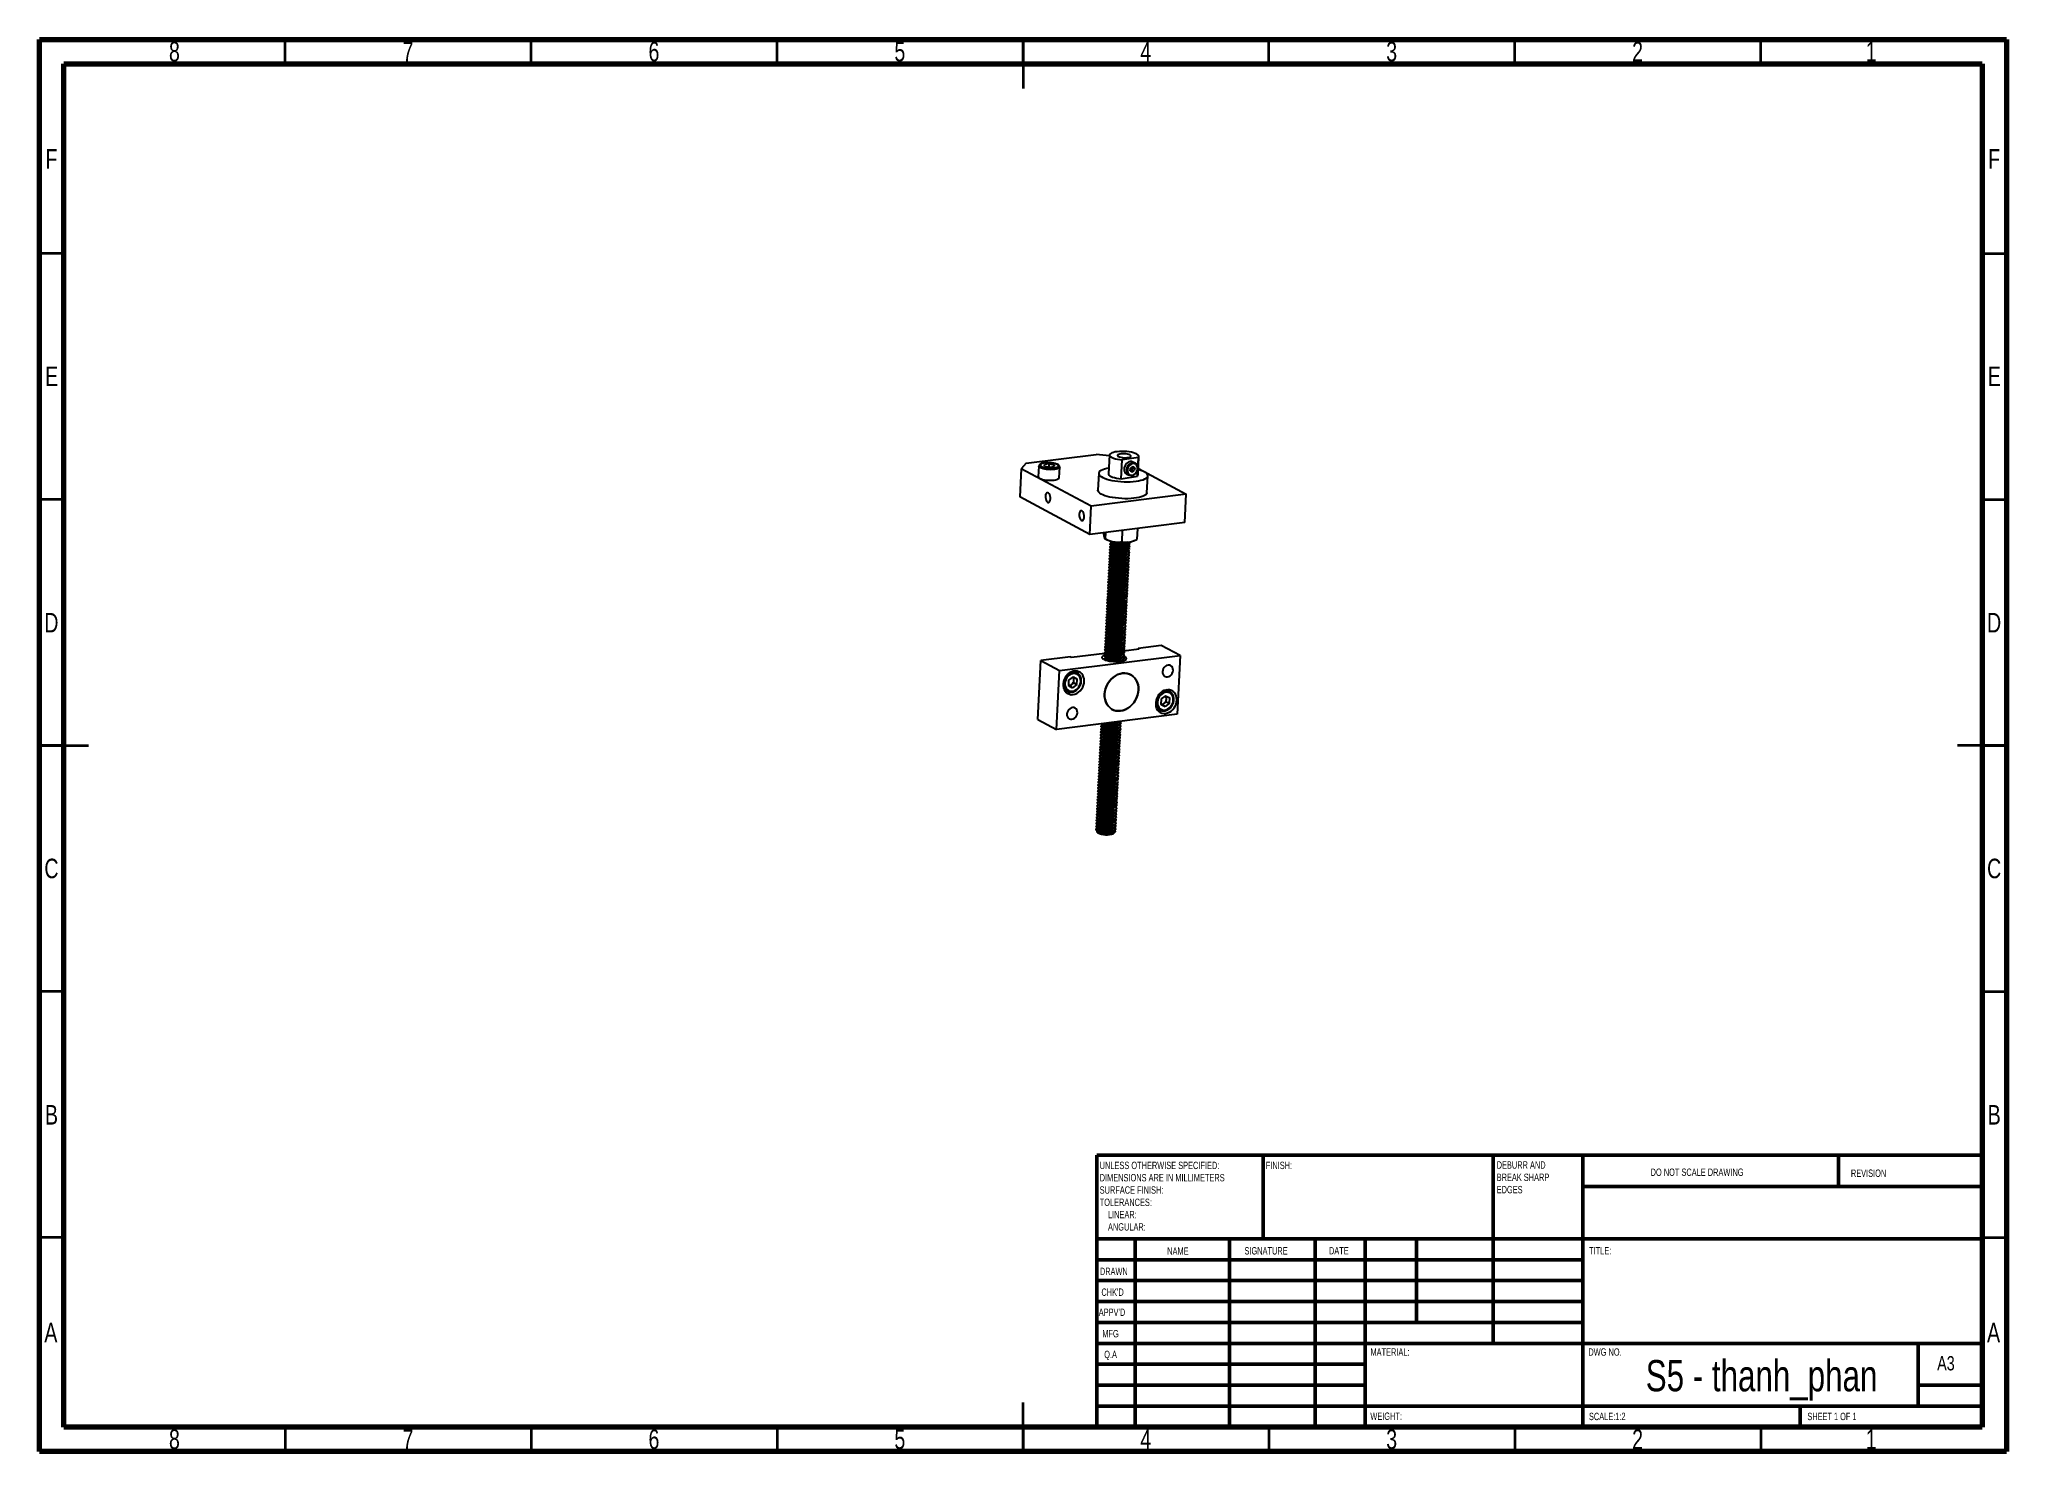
# Model space of a CAD drawing. Header units: millimetres. Extents: x 15 to 415, y 5 to 292.
import ezdxf

# ---------------------------------------------------------------- set-up
doc = ezdxf.new("R2010")
doc.units = ezdxf.units.MM
doc.layers.get('0').update_dxf_attribs({"lineweight": 5})
doc.styles.add('SLDTEXTSTYLE0', font='TXT', dxfattribs={"width": 0.75})
doc.styles.add('SLDTEXTSTYLE1', font='TXT', dxfattribs={"width": 0.686449})
doc.styles.add('SLDTEXTSTYLE2', font='TXT', dxfattribs={"width": 0.6875})

msp = doc.modelspace()

# ---------------------------------------------------------------- texts
at = {"color": 7, "linetype": 'Continuous', "lineweight": 0}
for s, insert, char_height, attachment_point, style in [('8', (42.46, 291.5), 3.97, 2, 'SLDTEXTSTYLE0'), ('7', (89.96, 291.5), 3.97, 2, 'SLDTEXTSTYLE0'), ('6', (139.96, 291.5), 3.97, 2, 'SLDTEXTSTYLE0'), ('5', (189.96, 291.5), 3.97, 2, 'SLDTEXTSTYLE0'), ('4', (239.96, 291.5), 3.97, 2, 'SLDTEXTSTYLE0'), ('3', (289.96, 291.5), 3.97, 2, 'SLDTEXTSTYLE0'), ('2', (339.96, 291.5), 3.97, 2, 'SLDTEXTSTYLE0'), ('1', (387.46, 291.5), 3.97, 2, 'SLDTEXTSTYLE0'), ('F', (17.46, 269.69), 3.97, 2, 'SLDTEXTSTYLE0'), ('F', (412.46, 269.69), 3.97, 2, 'SLDTEXTSTYLE0'), ('E', (17.51, 225.5), 3.97, 2, 'SLDTEXTSTYLE0'), ('E', (412.51, 225.5), 3.97, 2, 'SLDTEXTSTYLE0'), ('D', (17.45, 175.44), 3.97, 2, 'SLDTEXTSTYLE0'), ('D', (412.45, 175.44), 3.97, 2, 'SLDTEXTSTYLE0'), ('C', (17.46, 125.5), 3.97, 2, 'SLDTEXTSTYLE0'), ('C', (412.46, 125.5), 3.97, 2, 'SLDTEXTSTYLE0'), ('B', (17.47, 75.44), 3.97, 2, 'SLDTEXTSTYLE0'), ('B', (412.47, 75.44), 3.97, 2, 'SLDTEXTSTYLE0'), ('FINISH:', (264.37, 63.92), 1.5, 1, 'SLDTEXTSTYLE0'), ('DO NOT SCALE DRAWING', (342.61, 62.53), 1.5, 1, 'SLDTEXTSTYLE0'), ('REVISION', (383.33, 62.33), 1.5, 1, 'SLDTEXTSTYLE0'), ('NAME', (244.32, 46.5), 1.5, 1, 'SLDTEXTSTYLE0'), ('SIGNATURE', (260.03, 46.56), 1.5, 1, 'SLDTEXTSTYLE0'), ('DATE', (277.21, 46.58), 1.5, 1, 'SLDTEXTSTYLE0'), ('TITLE:', (330.09, 46.58), 1.5, 1, 'SLDTEXTSTYLE0'), ('DRAWN', (230.64, 42.38), 1.5, 1, 'SLDTEXTSTYLE1'), ("CHK'D", (230.94, 38.16), 1.5, 1, 'SLDTEXTSTYLE0'), ("APPV'D", (230.4, 34.07), 1.5, 1, 'SLDTEXTSTYLE0'), ('A', (17.34, 31.19), 3.97, 2, 'SLDTEXTSTYLE0'), ('MFG', (231.12, 29.72), 1.5, 1, 'SLDTEXTSTYLE0'), ('A', (412.34, 31.19), 3.97, 2, 'SLDTEXTSTYLE0'), ('Q.A', (231.51, 25.5), 1.5, 1, 'SLDTEXTSTYLE0'), ('MATERIAL:', (285.65, 25.99), 1.5, 1, 'SLDTEXTSTYLE0'), ('DWG NO.', (329.95, 25.99), 1.5, 1, 'SLDTEXTSTYLE0'), ('A3', (400.87, 24.41), 2.91, 1, 'SLDTEXTSTYLE0'), ('S5 - thanh_phan', (365.17, 23.61), 6.35, 2, 'SLDTEXTSTYLE0'), ('WEIGHT:', (285.62, 12.95), 1.499, 1, 'SLDTEXTSTYLE0'), ('SCALE:1:2', (330.07, 12.9), 1.5, 1, 'SLDTEXTSTYLE0'), ('SHEET 1 OF 1', (374.48, 12.9), 1.5, 1, 'SLDTEXTSTYLE2'), ('8', (42.46, 9.5), 3.97, 2, 'SLDTEXTSTYLE0'), ('7', (89.96, 9.5), 3.97, 2, 'SLDTEXTSTYLE0'), ('6', (139.96, 9.5), 3.97, 2, 'SLDTEXTSTYLE0'), ('5', (189.96, 9.5), 3.97, 2, 'SLDTEXTSTYLE0'), ('4', (239.96, 9.5), 3.97, 2, 'SLDTEXTSTYLE0'), ('3', (289.96, 9.5), 3.97, 2, 'SLDTEXTSTYLE0'), ('2', (339.96, 9.5), 3.97, 2, 'SLDTEXTSTYLE0'), ('1', (387.46, 9.5), 3.97, 2, 'SLDTEXTSTYLE0')]:
    msp.add_mtext(s, dxfattribs=dict(at, insert=insert, char_height=char_height, attachment_point=attachment_point, style=style))

# ---------------------------------------------------------------- blocks, each defined once
blk = doc.blocks.new('SW_NOTE_0')
at = {"color": 0, "linetype": 'Continuous', "lineweight": 0, "char_height": 1.5, "attachment_point": 1, "style": 'SLDTEXTSTYLE0'}
for s, insert in [('UNLESS OTHERWISE SPECIFIED:', (0, 1.93)), ('SURFACE FINISH:', (0, -3.07)), ('DIMENSIONS ARE IN MILLIMETERS', (0, -0.57)), ('TOLERANCES:', (0, -5.57)), ('ANGULAR:', (1.69, -10.57)), ('LINEAR:', (1.69, -8.07))]:
    blk.add_mtext(s, dxfattribs=dict(at, insert=insert))
blk = doc.blocks.new('SW_NOTE_0_1')
at = {"color": 0, "linetype": 'Continuous', "lineweight": 0, "char_height": 1.5, "attachment_point": 1, "style": 'SLDTEXTSTYLE0'}
for s, insert in [('DEBURR AND', (0, 1.93)), ('BREAK SHARP', (0, -0.57)), ('EDGES', (0, -3.07))]:
    blk.add_mtext(s, dxfattribs=dict(at, insert=insert))

# ---------------------------------------------------------------- linework, layer by layer
at = {"color": 7, "linetype": 'Continuous', "lineweight": 70}
for p, q in [((15, 5), (15, 292)), ((15, 292), (415, 292)), ((415, 292), (415, 5)), ((20, 10), (20, 287)), ((20, 287), (410, 287)), ((410, 287), (410, 10)), ((410, 10), (20, 10)), ((415, 5), (15, 5))]:
    msp.add_line(p, q, dxfattribs=at)
at = {"color": 7, "linetype": 'Continuous', "lineweight": 35}
for p, q in [((65, 287), (65, 292)), ((115, 287), (115, 292)), ((165, 287), (165, 292)), ((215, 292), (215, 282)), ((215, 287), (215, 292)), ((265, 287), (265, 292)), ((315, 287), (315, 292)), ((365, 287), (365, 292)), ((20, 248.5), (15, 248.5)), ((410, 248.5), (415, 248.5)), ((20, 198.5), (15, 198.5)), ((410, 198.5), (415, 198.5)), ((15, 148.5), (25, 148.5)), ((20, 148.5), (15, 148.5)), ((415, 148.5), (405, 148.5)), ((410, 148.5), (415, 148.5)), ((20, 98.5), (15, 98.5)), ((410, 98.5), (415, 98.5)), ((20, 48.5), (15, 48.5)), ((410, 48.5), (415, 48.5)), ((215, 5), (215, 15)), ((65, 10), (65, 5)), ((115, 10), (115, 5)), ((165, 10), (165, 5)), ((215, 10), (215, 5)), ((265, 10), (265, 5)), ((315, 10), (315, 5)), ((365, 10), (365, 5))]:
    msp.add_line(p, q, dxfattribs=at)
at = {"color": 18, "linetype": 'Continuous', "lineweight": 25, "true_color": 0x000000}
for p, q in [((214.62, 204.74), (214.33, 199.01)), ((215.67, 205.88), (214.62, 204.74)), ((228.85, 197.14), (214.62, 204.74)), ((215.67, 205.88), (229.86, 207.67)), ((218.22, 205.27), (218.11, 203.12)), ((219.36, 205.93), (219.31, 205.92)), ((220.34, 205.74), (219.34, 205.62)), ((219.36, 205.28), (219.34, 205.62)), ((219.4, 205.93), (219.36, 205.93)), ((219.36, 205.28), (220.37, 205.07)), ((220.31, 205.08), (220.34, 205.74)), ((220.34, 205.74), (221.35, 205.53)), ((220.37, 205.07), (221.36, 205.2)), ((221.34, 205.19), (221.35, 205.53)), ((221.35, 205.53), (221.36, 205.2)), ((222.36, 202.91), (222.47, 205.06)), ((232.57, 207.34), (229.86, 207.67)), ((232.58, 207.54), (232.39, 203.71)), ((234.96, 202.72), (235.15, 206.55)), ((238.47, 207.03), (235.15, 206.55)), ((236.78, 205.79), (237.01, 205.9)), ((236.81, 204.32), (236.89, 204.88)), ((236.81, 204.32), (237.18, 204.05)), ((236.84, 204.3), (237, 204.4)), ((237.34, 205.17), (236.89, 204.88)), ((237, 204.4), (237.22, 204.54)), ((237.18, 204.05), (237.63, 204.34)), ((237.26, 204.82), (237.22, 204.54)), ((237.22, 204.54), (237.63, 204.34)), ((237.31, 205.09), (237.26, 204.82)), ((237.27, 205.12), (237.31, 205.09)), ((237.31, 205.09), (237.72, 204.89)), ((237.78, 205.89), (237.32, 206.11)), ((237.34, 205.17), (237.72, 204.89)), ((237.72, 204.89), (237.63, 204.34)), ((238.28, 203.2), (238.47, 207.03)), ((238.39, 203.41), (238.58, 207.24)), ((238.45, 204.77), (248.2, 199.57)), ((230.4, 203.81), (230.23, 200.37)), ((234.96, 202.72), (238.28, 203.2)), ((236.11, 203.64), (236.58, 203.41)), ((240.21, 199.87), (240.38, 203.32)), ((228.57, 191.4), (214.33, 199.01)), ((228.57, 191.4), (228.85, 197.14)), ((248.2, 199.57), (228.85, 197.14)), ((247.91, 193.83), (248.2, 199.57)), ((247.91, 193.83), (228.57, 191.4)), ((235.19, 192.23), (235.08, 189.88)), ((238.27, 192.62), (238.16, 190.36)), ((231.39, 191.75), (231.38, 191.59)), ((231.66, 190.51), (231.96, 190.35)), ((231.75, 191.8), (231.69, 190.5)), ((232.66, 188.26), (232.66, 188.17)), ((232.69, 188.86), (232.69, 188.77)), ((232.72, 189.45), (232.72, 189.37)), ((232.75, 190.05), (232.75, 189.96)), ((233.01, 189.09), (232.9, 189.05)), ((233.03, 188.52), (232.9, 188.46)), ((233.04, 189.69), (232.97, 189.66)), ((233.03, 188.47), (233.03, 188.44)), ((233.06, 189.07), (233.06, 189.03)), ((233.09, 189.67), (233.09, 189.63)), ((236.59, 188.36), (236.6, 188.33)), ((236.6, 188.25), (236.61, 188.36)), ((236.6, 188.33), (236.6, 188.24)), ((236.63, 188.84), (236.64, 188.96)), ((236.63, 188.96), (236.63, 188.93)), ((236.63, 188.93), (236.63, 188.84)), ((236.65, 189.56), (236.66, 189.53)), ((236.66, 189.44), (236.67, 189.56)), ((236.66, 189.53), (236.66, 189.44)), ((237.5, 190.07), (237.75, 190.18)), ((232.46, 184.07), (232.45, 183.99)), ((232.49, 184.67), (232.48, 184.58)), ((232.52, 185.27), (232.51, 185.18)), ((232.55, 185.87), (232.54, 185.78)), ((232.58, 186.46), (232.57, 186.38)), ((232.61, 187.06), (232.6, 186.97)), ((232.64, 187.66), (232.63, 187.57)), ((232.78, 184.31), (232.68, 184.27)), ((232.83, 185.51), (232.72, 185.46)), ((232.86, 184.93), (232.74, 184.88)), ((232.89, 186.7), (232.79, 186.66)), ((232.87, 186.11), (232.79, 186.07)), ((232.82, 184.29), (232.82, 184.25)), ((232.95, 187.9), (232.85, 187.86)), ((232.85, 184.88), (232.85, 184.85)), ((232.92, 187.3), (232.86, 187.28)), ((232.88, 185.48), (232.88, 185.45)), ((232.91, 186.08), (232.91, 186.04)), ((232.94, 186.68), (232.94, 186.64)), ((232.97, 187.28), (232.97, 187.24)), ((233, 187.87), (233, 187.84)), ((236.04, 184.9), (236.07, 184.91)), ((236.38, 184.18), (236.4, 184.15)), ((236.4, 184.15), (236.39, 184.06)), ((236.4, 184.06), (236.4, 184.18)), ((236.42, 184.66), (236.43, 184.78)), ((236.42, 184.78), (236.43, 184.74)), ((236.43, 184.74), (236.42, 184.66)), ((236.44, 185.37), (236.46, 185.34)), ((236.45, 185.26), (236.46, 185.37)), ((236.46, 185.34), (236.45, 185.25)), ((236.47, 185.97), (236.49, 185.94)), ((236.48, 185.86), (236.49, 185.97)), ((236.49, 185.94), (236.48, 185.85)), ((236.5, 186.57), (236.52, 186.54)), ((236.51, 186.45), (236.52, 186.57)), ((236.52, 186.54), (236.51, 186.45)), ((236.53, 187.17), (236.54, 187.13)), ((236.54, 187.05), (236.55, 187.17)), ((236.54, 187.13), (236.54, 187.05)), ((236.56, 187.76), (236.57, 187.73)), ((236.57, 187.65), (236.58, 187.76)), ((236.57, 187.73), (236.57, 187.64)), ((232.28, 180.49), (232.28, 180.4)), ((232.31, 181.09), (232.31, 181)), ((232.34, 181.68), (232.34, 181.59)), ((232.37, 182.28), (232.37, 182.19)), ((232.4, 182.88), (232.39, 182.79)), ((232.43, 183.48), (232.42, 183.39)), ((232.6, 180.73), (232.49, 180.68)), ((232.57, 180.13), (232.5, 180.1)), ((232.66, 181.92), (232.56, 181.88)), ((232.63, 181.33), (232.57, 181.3)), ((232.71, 183.12), (232.6, 183.07)), ((232.69, 182.52), (232.62, 182.49)), ((232.62, 180.1), (232.62, 180.07)), ((232.65, 180.7), (232.65, 180.67)), ((232.68, 181.3), (232.67, 181.26)), ((232.75, 183.72), (232.68, 183.69)), ((232.71, 181.9), (232.7, 181.86)), ((232.74, 182.49), (232.73, 182.46)), ((232.77, 183.09), (232.76, 183.06)), ((232.79, 183.69), (232.79, 183.65)), ((236.21, 180.59), (236.22, 180.56)), ((236.22, 180.48), (236.22, 180.59)), ((236.22, 180.56), (236.22, 180.47)), ((236.24, 181.19), (236.25, 181.16)), ((236.25, 181.07), (236.25, 181.19)), ((236.25, 181.16), (236.25, 181.07)), ((236.27, 181.79), (236.28, 181.76)), ((236.28, 181.76), (236.27, 181.67)), ((236.28, 181.67), (236.28, 181.79)), ((236.3, 182.39), (236.31, 182.35)), ((236.31, 182.35), (236.3, 182.27)), ((236.31, 182.27), (236.31, 182.39)), ((236.33, 182.98), (236.34, 182.95)), ((236.34, 182.95), (236.33, 182.86)), ((236.34, 182.87), (236.34, 182.98)), ((236.36, 183.58), (236.37, 183.55)), ((236.37, 183.55), (236.36, 183.46)), ((236.37, 183.46), (236.37, 183.58)), ((232.07, 176.3), (232.07, 176.22)), ((232.1, 176.9), (232.1, 176.81)), ((232.13, 177.5), (232.13, 177.41)), ((232.16, 178.1), (232.16, 178.01)), ((232.19, 178.69), (232.19, 178.61)), ((232.22, 179.29), (232.22, 179.2)), ((232.25, 179.89), (232.25, 179.8)), ((232.42, 177.14), (232.31, 177.1)), ((232.39, 176.54), (232.32, 176.51)), ((232.48, 178.34), (232.38, 178.29)), ((232.45, 177.74), (232.38, 177.71)), ((232.54, 179.53), (232.44, 179.49)), ((232.44, 176.52), (232.44, 176.48)), ((232.51, 178.93), (232.45, 178.91)), ((232.47, 177.11), (232.47, 177.08)), ((232.5, 177.71), (232.5, 177.68)), ((232.53, 178.31), (232.53, 178.27)), ((232.56, 178.91), (232.56, 178.87)), ((232.59, 179.51), (232.59, 179.47)), ((235.62, 176.53), (235.65, 176.54)), ((236, 176.41), (236.01, 176.38)), ((236.01, 176.29), (236.02, 176.41)), ((236.01, 176.38), (236.01, 176.29)), ((236.03, 177.01), (236.04, 176.97)), ((236.04, 176.89), (236.05, 177.01)), ((236.04, 176.97), (236.04, 176.89)), ((236.06, 177.6), (236.07, 177.57)), ((236.07, 177.49), (236.08, 177.6)), ((236.07, 177.57), (236.07, 177.48)), ((236.09, 178.2), (236.1, 178.17)), ((236.1, 178.09), (236.11, 178.2)), ((236.1, 178.17), (236.1, 178.08)), ((236.1, 178.08), (236.1, 178.11)), ((236.12, 178.8), (236.13, 178.77)), ((236.13, 178.68), (236.14, 178.8)), ((236.13, 178.77), (236.13, 178.68)), ((236.15, 179.4), (236.16, 179.36)), ((236.16, 179.28), (236.16, 179.4)), ((236.16, 179.36), (236.16, 179.28)), ((236.18, 179.99), (236.19, 179.96)), ((236.19, 179.88), (236.19, 179.99)), ((236.19, 179.96), (236.19, 179.87)), ((231.87, 172.12), (231.86, 172.03)), ((231.9, 172.72), (231.89, 172.63)), ((231.93, 173.31), (231.92, 173.23)), ((231.96, 173.91), (231.95, 173.82)), ((231.99, 174.51), (231.98, 174.42)), ((232.02, 175.11), (232.01, 175.02)), ((232.04, 175.71), (232.04, 175.62)), ((232.18, 172.36), (232.08, 172.31)), ((232.21, 172.96), (232.13, 172.92)), ((232.24, 173.56), (232.15, 173.52)), ((232.3, 174.75), (232.19, 174.7)), ((232.27, 174.15), (232.2, 174.12)), ((232.23, 172.33), (232.23, 172.3)), ((232.33, 175.35), (232.25, 175.32)), ((232.26, 172.93), (232.26, 172.9)), ((232.36, 175.95), (232.27, 175.91)), ((232.29, 173.53), (232.29, 173.49)), ((232.32, 174.13), (232.32, 174.09)), ((232.35, 174.72), (232.35, 174.69)), ((232.38, 175.32), (232.38, 175.29)), ((232.41, 175.92), (232.41, 175.88)), ((235.11, 172.77), (235.28, 172.71)), ((235.79, 172.22), (235.81, 172.19)), ((235.8, 172.11), (235.81, 172.22)), ((235.81, 172.19), (235.8, 172.1)), ((235.82, 172.82), (235.84, 172.79)), ((235.83, 172.71), (235.84, 172.82)), ((235.84, 172.79), (235.83, 172.7)), ((235.85, 173.42), (235.87, 173.39)), ((235.86, 173.3), (235.87, 173.42)), ((235.87, 173.39), (235.86, 173.3)), ((235.88, 174.02), (235.89, 173.98)), ((235.89, 173.9), (235.9, 174.02)), ((235.89, 173.99), (235.89, 173.9)), ((235.92, 174.5), (235.93, 174.62)), ((235.92, 174.62), (235.92, 174.58)), ((235.92, 174.58), (235.92, 174.5)), ((235.94, 175.21), (235.95, 175.18)), ((235.95, 175.09), (235.94, 175.13)), ((235.95, 175.1), (235.96, 175.21)), ((235.95, 175.18), (235.95, 175.09)), ((235.97, 175.81), (235.98, 175.78)), ((235.98, 175.69), (235.99, 175.81)), ((235.98, 175.78), (235.98, 175.69)), ((231.69, 168.53), (231.69, 168.45)), ((231.72, 169.13), (231.72, 169.04)), ((231.75, 169.73), (231.74, 169.64)), ((231.78, 170.33), (231.77, 170.24)), ((231.81, 170.92), (231.8, 170.84)), ((231.84, 171.52), (231.83, 171.43)), ((231.98, 168.17), (231.89, 168.14)), ((232, 168.77), (231.91, 168.73)), ((232.04, 169.37), (231.94, 169.33)), ((232.07, 169.97), (231.97, 169.93)), ((232.09, 170.57), (232.01, 170.53)), ((232.03, 168.15), (232.02, 168.11)), ((232.12, 171.17), (232.03, 171.13)), ((232.06, 168.75), (232.05, 168.71)), ((232.16, 171.76), (232.07, 171.73)), ((232.09, 169.35), (232.08, 169.31)), ((232.12, 169.94), (232.11, 169.91)), ((232.14, 170.54), (232.14, 170.5)), ((232.17, 171.14), (232.17, 171.1)), ((232.2, 171.74), (232.2, 171.7)), ((235.31, 170.55), (235.34, 170.56)), ((238.65, 168.11), (235.43, 167.7)), ((235.59, 168.04), (235.6, 168.01)), ((235.6, 167.92), (235.6, 168.04)), ((235.6, 168.01), (235.6, 167.92)), ((235.62, 168.64), (235.63, 168.61)), ((235.63, 168.61), (235.62, 168.52)), ((235.63, 168.52), (235.63, 168.64)), ((235.65, 169.24), (235.66, 169.2)), ((235.66, 169.2), (235.65, 169.12)), ((235.66, 169.12), (235.66, 169.24)), ((235.68, 169.83), (235.69, 169.8)), ((235.69, 169.8), (235.68, 169.71)), ((235.69, 169.72), (235.69, 169.83)), ((235.71, 170.43), (235.72, 170.4)), ((235.72, 170.4), (235.71, 170.31)), ((235.72, 170.32), (235.72, 170.43)), ((235.74, 171.03), (235.75, 171)), ((235.75, 171), (235.74, 170.91)), ((235.75, 170.91), (235.75, 171.03)), ((235.76, 171.63), (235.78, 171.59)), ((235.78, 171.59), (235.77, 171.51)), ((235.78, 171.51), (235.78, 171.63)), ((238.39, 168.24), (238.38, 168.07)), ((243.12, 168.84), (238.39, 168.24)), ((238.39, 168.24), (238.65, 168.11)), ((246.93, 166.8), (243.12, 168.84)), ((218.03, 153.8), (218.62, 165.76)), ((224.64, 166.51), (218.62, 165.76)), ((218.62, 165.76), (222.43, 163.72)), ((222.43, 163.72), (246.93, 166.8)), ((224.89, 166.38), (224.64, 166.51)), ((231.66, 167.23), (224.89, 166.38)), ((231.57, 166.14), (231.57, 166.05)), ((231.6, 166.74), (231.6, 166.65)), ((231.63, 167.34), (231.63, 167.25)), ((231.66, 167.94), (231.66, 167.85)), ((231.89, 166.38), (231.79, 166.34)), ((231.92, 166.98), (231.82, 166.94)), ((231.95, 167.58), (231.86, 167.54)), ((231.94, 166.35), (231.94, 166.32)), ((231.97, 166.95), (231.97, 166.92)), ((232, 167.55), (232, 167.52)), ((234.61, 165.59), (234.77, 165.66)), ((234.99, 165.65), (235.09, 165.77)), ((235.11, 166.37), (235.14, 166.38)), ((235.7, 166.56), (235.5, 166.65)), ((235.5, 166.25), (235.51, 166.21)), ((235.51, 166.13), (235.51, 166.25)), ((235.51, 166.21), (235.51, 166.13)), ((235.53, 166.84), (235.54, 166.81)), ((235.54, 166.73), (235.54, 166.84)), ((235.54, 166.81), (235.54, 166.72)), ((235.56, 167.44), (235.57, 167.41)), ((235.57, 167.33), (235.57, 167.44)), ((235.57, 167.41), (235.57, 167.32)), ((246.93, 166.8), (246.34, 154.84)), ((221.84, 151.77), (222.43, 163.72)), ((224.28, 161.77), (224.23, 160.66)), ((225.07, 160.21), (224.23, 160.66)), ((224.43, 160.55), (224.23, 160.66)), ((225.18, 162.43), (224.28, 161.77)), ((224.88, 160.88), (224.43, 160.55)), ((224.43, 160.55), (225.07, 160.21)), ((225.32, 161.22), (224.88, 160.88)), ((225.96, 160.88), (225.07, 160.21)), ((225.18, 162.43), (226.01, 161.99)), ((225.32, 161.22), (225.35, 161.77)), ((225.32, 161.22), (225.96, 160.88)), ((225.99, 163.27), (225.35, 163.61)), ((225.35, 161.77), (225.38, 162.33)), ((225.86, 163.33), (225.99, 163.27)), ((225.96, 160.88), (226.01, 161.99)), ((223.35, 159.86), (223.99, 159.52)), ((223.5, 159.6), (223.73, 159.61)), ((223.73, 159.61), (223.8, 159.62)), ((224.14, 159.45), (223.99, 159.52)), ((242.17, 156.05), (242.82, 155.71)), ((243.11, 157.96), (243.05, 156.85)), ((243.89, 156.4), (243.05, 156.85)), ((243.25, 156.74), (243.05, 156.85)), ((244, 158.62), (243.11, 157.96)), ((243.7, 157.07), (243.25, 156.74)), ((243.25, 156.74), (243.89, 156.4)), ((244.14, 157.4), (243.7, 157.07)), ((244.78, 157.07), (243.89, 156.4)), ((244, 158.62), (244.84, 158.17)), ((244.14, 157.4), (244.17, 157.96)), ((244.14, 157.4), (244.78, 157.07)), ((244.82, 159.45), (244.17, 159.8)), ((244.17, 157.96), (244.2, 158.51)), ((244.69, 159.52), (244.82, 159.45)), ((244.78, 157.07), (244.84, 158.17)), ((218.03, 153.8), (221.84, 151.77)), ((246.34, 154.84), (221.84, 151.77)), ((230.89, 152.4), (230.89, 152.31)), ((230.92, 152.91), (230.92, 152.91)), ((231.21, 152.64), (231.1, 152.59)), ((231.23, 152.06), (231.12, 152.01)), ((231.23, 152.01), (231.23, 151.98)), ((231.26, 152.61), (231.26, 152.57)), ((234.41, 152.03), (234.44, 152.04)), ((234.82, 152.5), (234.83, 152.47)), ((234.83, 152.38), (234.84, 152.5)), ((234.83, 152.47), (234.83, 152.38)), ((234.85, 153.1), (234.86, 153.07)), ((234.86, 152.98), (234.87, 153.1)), ((234.86, 153.07), (234.86, 152.98)), ((242.32, 155.78), (242.55, 155.8)), ((242.55, 155.8), (242.62, 155.81)), ((242.96, 155.64), (242.82, 155.71)), ((230.69, 148.21), (230.68, 148.12)), ((230.72, 148.81), (230.71, 148.72)), ((230.74, 149.41), (230.74, 149.32)), ((230.77, 150), (230.77, 149.92)), ((230.8, 150.6), (230.8, 150.51)), ((230.83, 151.2), (230.83, 151.11)), ((230.86, 151.8), (230.86, 151.71)), ((231, 148.45), (230.93, 148.42)), ((231.03, 149.05), (230.94, 149.01)), ((231.09, 150.24), (230.98, 150.2)), ((231.06, 149.65), (231, 149.62)), ((231.15, 151.44), (231.05, 151.4)), ((231.12, 150.84), (231.05, 150.82)), ((231.05, 148.42), (231.05, 148.39)), ((231.08, 149.02), (231.08, 148.99)), ((231.11, 149.62), (231.11, 149.59)), ((231.14, 150.22), (231.14, 150.18)), ((231.17, 150.82), (231.17, 150.78)), ((231.2, 151.41), (231.2, 151.38)), ((234.61, 148.32), (234.62, 148.28)), ((234.62, 148.2), (234.63, 148.32)), ((234.62, 148.28), (234.62, 148.2)), ((234.64, 148.91), (234.65, 148.88)), ((234.65, 148.8), (234.66, 148.91)), ((234.65, 148.88), (234.65, 148.79)), ((234.67, 149.51), (234.68, 149.48)), ((234.68, 149.4), (234.69, 149.51)), ((234.68, 149.48), (234.68, 149.39)), ((234.7, 150.11), (234.71, 150.08)), ((234.71, 149.99), (234.72, 150.11)), ((234.71, 150.08), (234.71, 149.99)), ((234.73, 150.71), (234.74, 150.68)), ((234.74, 150.59), (234.75, 150.71)), ((234.74, 150.67), (234.74, 150.59)), ((234.76, 151.3), (234.77, 151.27)), ((234.77, 151.19), (234.78, 151.3)), ((234.77, 151.27), (234.77, 151.18)), ((234.79, 151.9), (234.8, 151.87)), ((234.8, 151.79), (234.81, 151.9)), ((234.8, 151.87), (234.8, 151.78)), ((230.48, 144.03), (230.47, 143.94)), ((230.51, 144.63), (230.5, 144.54)), ((230.54, 145.22), (230.53, 145.14)), ((230.57, 145.82), (230.56, 145.73)), ((230.6, 146.42), (230.59, 146.33)), ((230.63, 147.02), (230.62, 146.93)), ((230.66, 147.61), (230.65, 147.53)), ((230.79, 144.27), (230.69, 144.23)), ((230.83, 144.87), (230.74, 144.83)), ((230.86, 145.46), (230.75, 145.42)), ((230.88, 146.06), (230.81, 146.03)), ((230.91, 146.66), (230.82, 146.62)), ((230.85, 144.24), (230.84, 144.21)), ((230.97, 147.85), (230.86, 147.81)), ((230.95, 147.26), (230.87, 147.22)), ((230.87, 144.84), (230.87, 144.8)), ((230.9, 145.44), (230.9, 145.4)), ((230.93, 146.03), (230.93, 146)), ((230.96, 146.63), (230.96, 146.6)), ((230.99, 147.23), (230.99, 147.19)), ((231.02, 147.83), (231.02, 147.79)), ((234.41, 144.13), (234.42, 144.1)), ((234.42, 144.1), (234.41, 144.01)), ((234.42, 144.02), (234.42, 144.13)), ((234.44, 144.73), (234.45, 144.7)), ((234.45, 144.7), (234.44, 144.61)), ((234.45, 144.61), (234.45, 144.73)), ((234.46, 145.33), (234.48, 145.3)), ((234.48, 145.3), (234.47, 145.21)), ((234.48, 145.21), (234.48, 145.33)), ((234.49, 145.93), (234.51, 145.89)), ((234.5, 145.81), (234.51, 145.93)), ((234.51, 145.89), (234.5, 145.81)), ((234.52, 146.52), (234.54, 146.49)), ((234.53, 146.41), (234.54, 146.52)), ((234.54, 146.49), (234.53, 146.4)), ((234.55, 147.12), (234.57, 147.09)), ((234.56, 147.01), (234.57, 147.12)), ((234.57, 147.09), (234.56, 147)), ((234.58, 147.72), (234.6, 147.69)), ((234.59, 147.6), (234.6, 147.72)), ((234.6, 147.69), (234.59, 147.6)), ((230.3, 140.44), (230.3, 140.35)), ((230.33, 141.04), (230.33, 140.95)), ((230.36, 141.64), (230.36, 141.55)), ((230.39, 142.23), (230.39, 142.15)), ((230.42, 142.83), (230.42, 142.74)), ((230.45, 143.43), (230.45, 143.34)), ((230.59, 140.08), (230.5, 140.05)), ((230.62, 140.68), (230.53, 140.64)), ((230.68, 141.88), (230.57, 141.83)), ((230.65, 141.28), (230.57, 141.24)), ((230.71, 142.48), (230.62, 142.44)), ((230.74, 143.07), (230.64, 143.03)), ((230.64, 140.06), (230.64, 140.02)), ((230.67, 140.66), (230.67, 140.62)), ((230.77, 143.67), (230.69, 143.64)), ((230.7, 141.25), (230.7, 141.22)), ((230.73, 141.85), (230.73, 141.82)), ((230.76, 142.45), (230.75, 142.41)), ((230.79, 143.05), (230.78, 143.01)), ((230.82, 143.64), (230.81, 143.61)), ((233.99, 143.66), (234.02, 143.67)), ((234.23, 140.55), (234.24, 140.51)), ((234.24, 140.43), (234.24, 140.55)), ((234.24, 140.51), (234.24, 140.43)), ((234.26, 141.14), (234.27, 141.11)), ((234.27, 141.03), (234.27, 141.14)), ((234.27, 141.11), (234.27, 141.02)), ((234.3, 141.63), (234.3, 141.74)), ((234.3, 141.74), (234.3, 141.71)), ((234.3, 141.71), (234.3, 141.62)), ((234.32, 142.34), (234.33, 142.31)), ((234.33, 142.22), (234.33, 142.34)), ((234.33, 142.31), (234.33, 142.22)), ((234.35, 142.94), (234.36, 142.9)), ((234.36, 142.9), (234.35, 142.82)), ((234.36, 142.82), (234.36, 142.94)), ((234.38, 143.53), (234.39, 143.5)), ((234.39, 143.5), (234.38, 143.41)), ((234.39, 143.42), (234.39, 143.53)), ((230.09, 136.26), (230.09, 136.17)), ((230.12, 136.86), (230.12, 136.77)), ((230.15, 137.45), (230.15, 137.37)), ((230.18, 138.05), (230.18, 137.96)), ((230.21, 138.65), (230.21, 138.56)), ((230.24, 139.25), (230.24, 139.16)), ((230.27, 139.84), (230.27, 139.76)), ((230.41, 136.5), (230.31, 136.46)), ((230.44, 137.09), (230.35, 137.06)), ((230.47, 137.69), (230.38, 137.65)), ((230.5, 138.29), (230.42, 138.26)), ((230.53, 138.89), (230.44, 138.85)), ((230.56, 139.48), (230.46, 139.44)), ((230.46, 136.47), (230.46, 136.44)), ((230.49, 137.07), (230.49, 137.03)), ((230.52, 137.66), (230.52, 137.63)), ((230.55, 138.26), (230.55, 138.23)), ((230.58, 138.86), (230.58, 138.83)), ((230.61, 139.46), (230.61, 139.42)), ((233.68, 137.67), (233.71, 137.68)), ((234.02, 136.36), (234.03, 136.33)), ((234.03, 136.25), (234.04, 136.36)), ((234.03, 136.33), (234.03, 136.24)), ((234.05, 136.96), (234.06, 136.93)), ((234.06, 136.84), (234.05, 136.87)), ((234.06, 136.84), (234.07, 136.96)), ((234.06, 136.93), (234.06, 136.84)), ((234.09, 137.44), (234.1, 137.56)), ((234.09, 137.56), (234.09, 137.52)), ((234.09, 137.53), (234.09, 137.44)), ((234.11, 138.16), (234.12, 138.12)), ((234.12, 138.04), (234.13, 138.16)), ((234.12, 138.12), (234.12, 138.04)), ((234.14, 138.75), (234.15, 138.72)), ((234.15, 138.64), (234.16, 138.75)), ((234.15, 138.72), (234.15, 138.63)), ((234.17, 139.35), (234.18, 139.32)), ((234.18, 139.24), (234.19, 139.35)), ((234.18, 139.32), (234.18, 139.23)), ((234.2, 139.95), (234.21, 139.92)), ((234.21, 139.83), (234.22, 139.95)), ((234.21, 139.92), (234.21, 139.83)), ((229.89, 132.07), (229.88, 131.99)), ((229.92, 132.67), (229.91, 132.58)), ((229.95, 133.27), (229.94, 133.18)), ((229.98, 133.87), (229.97, 133.78)), ((230.01, 134.46), (230, 134.38)), ((230.04, 135.06), (230.03, 134.97)), ((230.07, 135.66), (230.06, 135.57)), ((230.21, 132.32), (230.13, 132.28)), ((230.24, 132.91), (230.14, 132.87)), ((230.26, 133.51), (230.17, 133.47)), ((230.29, 134.11), (230.18, 134.06)), ((230.33, 134.71), (230.24, 134.67)), ((230.25, 132.29), (230.25, 132.25)), ((230.35, 135.3), (230.26, 135.26)), ((230.28, 132.89), (230.28, 132.85)), ((230.38, 135.9), (230.3, 135.86)), ((230.31, 133.48), (230.31, 133.45)), ((230.34, 134.08), (230.34, 134.05)), ((230.37, 134.68), (230.37, 134.64)), ((230.4, 135.27), (230.4, 135.24)), ((230.43, 135.87), (230.43, 135.84)), ((233.49, 133.5), (233.52, 133.51)), ((233.82, 132.18), (233.83, 132.15)), ((233.83, 132.15), (233.82, 132.06)), ((233.83, 132.06), (233.83, 132.18)), ((233.84, 132.78), (233.86, 132.74)), ((233.85, 132.66), (233.86, 132.78)), ((233.86, 132.74), (233.85, 132.66)), ((233.88, 133.26), (233.89, 133.37)), ((233.88, 133.37), (233.89, 133.34)), ((233.89, 133.34), (233.88, 133.25)), ((233.9, 133.97), (233.92, 133.94)), ((233.91, 133.86), (233.92, 133.97)), ((233.92, 133.94), (233.91, 133.85)), ((233.93, 134.57), (233.95, 134.54)), ((233.94, 134.45), (233.95, 134.57)), ((233.95, 134.54), (233.94, 134.45)), ((233.96, 135.17), (233.97, 135.13)), ((233.97, 135.05), (233.98, 135.17)), ((233.97, 135.13), (233.97, 135.05)), ((233.99, 135.76), (234, 135.73)), ((234, 135.65), (234.01, 135.76)), ((234, 135.73), (234, 135.64)), ((229.86, 131.48), (229.85, 131.39)), ((230.17, 131.72), (230.07, 131.67)), ((230.13, 130.84), (230.16, 130.81)), ((230.2, 131.09), (230.19, 131.06)), ((230.22, 131.69), (230.22, 131.65)), ((233.43, 130.65), (233.62, 130.81)), ((233.79, 131.58), (233.8, 131.55)), ((233.8, 131.55), (233.79, 131.46)), ((233.8, 131.46), (233.8, 131.58))]:
    msp.add_line(p, q, dxfattribs=at)
at = {"color": 7, "linetype": 'Continuous', "lineweight": 50}
for p, q in [((230, 65.25), (410, 65.25)), ((230, 65.25), (230, 10)), ((263.8, 48.25), (263.8, 65.25)), ((310.6, 65.25), (310.6, 27)), ((328.8, 65.25), (328.8, 10)), ((380.8, 58.88), (380.8, 65.25)), ((410, 58.88), (328.8, 58.88)), ((410, 48.25), (230, 48.25)), ((237.8, 48.25), (237.8, 10)), ((256.99, 48.25), (256.99, 10)), ((274.4, 48.25), (274.4, 10)), ((284.6, 10), (284.6, 48.25)), ((295, 31.25), (295, 48.25)), ((328.8, 44), (230, 44)), ((328.8, 39.75), (230, 39.75)), ((328.8, 35.5), (230, 35.5)), ((328.8, 31.25), (230, 31.25)), ((284.6, 27), (230, 27)), ((284.6, 27), (410, 27)), ((397, 14.25), (397, 27)), ((284.6, 22.75), (230, 22.75)), ((284.6, 18.5), (230, 18.5)), ((410, 18.5), (397, 18.5)), ((230, 14.25), (410, 14.25)), ((373, 10), (373, 14.25))]:
    msp.add_line(p, q, dxfattribs=at)
at = {"color": 18, "linetype": 'Continuous', "lineweight": 25, "true_color": 0x000000, "flags": 128}
for points in [[(238.47, 207.03), (238.56, 207.16), (238.57, 207.31), (238.5, 207.45), (238.34, 207.6), (238.11, 207.74), (237.81, 207.87), (237.44, 207.98), (237.03, 208.08), (236.57, 208.16), (236.09, 208.22), (235.59, 208.25), (235.09, 208.26), (234.61, 208.25), (234.15, 208.21), (233.74, 208.15), (233.37, 208.07), (233.06, 207.97), (232.83, 207.86), (232.67, 207.73), (232.59, 207.59), (232.6, 207.44), (232.68, 207.3), (232.85, 207.15), (233.1, 207.02), (233.41, 206.89), (233.78, 206.78), (234.2, 206.68), (234.66, 206.6), (235.15, 206.55)], [(222.47, 205.07), (222.46, 205.04), (222.4, 204.92), (222.26, 204.82), (222.04, 204.72), (221.76, 204.65), (221.42, 204.59), (221.05, 204.56), (220.64, 204.55), (220.23, 204.56), (219.81, 204.6), (219.42, 204.66), (219.07, 204.74), (218.76, 204.83), (218.52, 204.94), (218.34, 205.06), (218.24, 205.18), (218.22, 205.28)], [(219.4, 205.92), (219.09, 205.86), (218.83, 205.79), (218.64, 205.7), (218.52, 205.6), (218.48, 205.49), (218.53, 205.37), (218.65, 205.26), (218.85, 205.15), (219.12, 205.06), (219.44, 204.98), (219.79, 204.92), (220.18, 204.88), (220.57, 204.86), (220.95, 204.87), (221.31, 204.9), (221.62, 204.95), (221.88, 205.03), (222.07, 205.12), (222.19, 205.22), (222.23, 205.33), (222.18, 205.44), (222.06, 205.56), (221.86, 205.66), (221.59, 205.76), (221.27, 205.84), (220.91, 205.9), (220.53, 205.94), (220.14, 205.96), (219.76, 205.95), (219.4, 205.92)], [(232.45, 204.86), (232.02, 204.78), (231.58, 204.67), (231.2, 204.54), (230.89, 204.39), (230.65, 204.23), (230.49, 204.06), (230.41, 203.88), (230.41, 203.69), (230.49, 203.5), (230.65, 203.32), (230.9, 203.14), (231.21, 202.96)], [(231.21, 202.96), (231.6, 202.8), (232.04, 202.64), (232.54, 202.51), (233.09, 202.38), (233.68, 202.28), (234.29, 202.2), (234.92, 202.15), (235.56, 202.11), (236.2, 202.1), (236.82, 202.11), (237.42, 202.15), (237.99, 202.21), (238.51, 202.29), (238.99, 202.4), (239.4, 202.52), (239.75, 202.66), (240.02, 202.81), (240.22, 202.98), (240.35, 203.16), (240.38, 203.34), (240.34, 203.53), (240.22, 203.71), (240.02, 203.9), (239.74, 204.08), (239.39, 204.25), (238.97, 204.41), (238.49, 204.55), (238.44, 204.57)], [(234.43, 207.22), (234.64, 207.14), (234.91, 207.07), (235.22, 207.02), (235.55, 206.99), (235.87, 206.99), (236.19, 207), (236.46, 207.04), (236.69, 207.1), (236.85, 207.18), (236.94, 207.27), (236.95, 207.36), (236.88, 207.46), (236.73, 207.55), (236.52, 207.64), (236.25, 207.7), (235.94, 207.75), (235.61, 207.78), (235.28, 207.79), (234.97, 207.77), (234.69, 207.73), (234.47, 207.67), (234.31, 207.6), (234.22, 207.51), (234.21, 207.41), (234.28, 207.31), (234.43, 207.22)], [(236.31, 206.01), (236.07, 205.82), (235.86, 205.57), (235.7, 205.28), (235.6, 204.96), (235.56, 204.64), (235.6, 204.34), (235.69, 204.06), (235.85, 203.84), (236.06, 203.67), (236.11, 203.64)], [(237.01, 205.9), (237.05, 205.92), (237.33, 205.97), (237.59, 205.95), (237.84, 205.85), (238.05, 205.69), (238.2, 205.46), (238.3, 205.19), (238.33, 204.88), (238.3, 204.56), (238.2, 204.25), (238.04, 203.96), (237.83, 203.71), (237.58, 203.51), (237.31, 203.38), (237.03, 203.33), (236.77, 203.35), (236.52, 203.44), (236.31, 203.61), (236.16, 203.84), (236.09, 204.02)], [(236.9, 205.62), (236.67, 205.43), (236.47, 205.18), (236.33, 204.9), (236.25, 204.59), (236.24, 204.29), (236.3, 204), (236.43, 203.76), (236.61, 203.58), (236.84, 203.46), (237.09, 203.43), (237.36, 203.47), (237.62, 203.6), (237.86, 203.79), (238.05, 204.03), (238.2, 204.32), (238.27, 204.63), (238.28, 204.93), (238.22, 205.21), (238.1, 205.46), (237.92, 205.64), (237.69, 205.75), (237.43, 205.79), (237.17, 205.75), (236.9, 205.62)], [(218.11, 203.12), (218.13, 203.03), (218.23, 202.91), (218.41, 202.79), (218.66, 202.68), (218.96, 202.58), (219.32, 202.51), (219.71, 202.45), (220.12, 202.41), (220.54, 202.4), (220.94, 202.41), (221.32, 202.44), (221.65, 202.5), (221.93, 202.57), (222.15, 202.67), (222.29, 202.77), (222.36, 202.89), (222.36, 202.91)], [(240.21, 199.87), (240.2, 199.8), (240.12, 199.62), (239.96, 199.45), (239.73, 199.29), (239.41, 199.15), (239.03, 199.01), (238.59, 198.9), (238.09, 198.81), (237.54, 198.74), (236.96, 198.69), (236.34, 198.66), (235.71, 198.66), (235.07, 198.68), (234.44, 198.73), (233.81, 198.8), (233.21, 198.89), (232.64, 199), (232.12, 199.13), (231.64, 199.27), (231.22, 199.43), (230.87, 199.6), (230.6, 199.78), (230.39, 199.97), (230.27, 200.16), (230.23, 200.34), (230.23, 200.37)], [(232.39, 203.71), (232.41, 203.62), (232.49, 203.47), (232.66, 203.33), (232.91, 203.19), (233.22, 203.06), (233.59, 202.95), (234.01, 202.86), (234.48, 202.78), (234.96, 202.72)], [(238.28, 203.2), (238.37, 203.34), (238.39, 203.41)], [(219.56, 199.16), (219.57, 198.88), (219.61, 198.6), (219.7, 198.34), (219.81, 198.13), (219.95, 197.98), (220.09, 197.9), (220.24, 197.9), (220.36, 197.99), (220.47, 198.14), (220.54, 198.36), (220.58, 198.62), (220.57, 198.9), (220.52, 199.18), (220.44, 199.43), (220.32, 199.64), (220.19, 199.79), (220.04, 199.87), (219.9, 199.87), (219.77, 199.79), (219.66, 199.63), (219.59, 199.42), (219.56, 199.16)], [(226.42, 195.49), (226.43, 195.21), (226.48, 194.93), (226.56, 194.68), (226.68, 194.46), (226.81, 194.31), (226.96, 194.24), (227.1, 194.24), (227.23, 194.32), (227.33, 194.47), (227.41, 194.69), (227.44, 194.95), (227.43, 195.23), (227.38, 195.51), (227.3, 195.77), (227.19, 195.98), (227.05, 196.13), (226.91, 196.21), (226.76, 196.2), (226.63, 196.12), (226.53, 195.97), (226.46, 195.75), (226.42, 195.49)], [(231.61, 166.83), (231.53, 166.81), (231.3, 166.71), (231.14, 166.59), (231.06, 166.47), (231.06, 166.34), (231.14, 166.21), (231.29, 166.08), (231.52, 165.96), (231.81, 165.85), (232.16, 165.75), (232.56, 165.67), (232.98, 165.61), (233.42, 165.58), (233.87, 165.56), (234.31, 165.57), (234.72, 165.6), (235.1, 165.65), (235.42, 165.73), (235.69, 165.82), (235.88, 165.93), (236, 166.05), (236.05, 166.17), (236.01, 166.3), (235.89, 166.44), (235.7, 166.56), (235.7, 166.56)], [(244.37, 162.44), (244.65, 162.51), (244.91, 162.66), (245.15, 162.88), (245.33, 163.15), (245.45, 163.45), (245.5, 163.77), (245.48, 164.07), (245.39, 164.35), (245.23, 164.57), (245.02, 164.74), (244.76, 164.82), (244.49, 164.83), (244.21, 164.75), (243.94, 164.6), (243.71, 164.38), (243.53, 164.11), (243.41, 163.81), (243.35, 163.5), (243.38, 163.19), (243.47, 162.92), (243.63, 162.69), (243.84, 162.53), (244.09, 162.44), (244.37, 162.44)], [(225.18, 158.84), (225.57, 158.92), (225.94, 159.08), (226.3, 159.31), (226.62, 159.61), (226.91, 159.95), (227.14, 160.33), (227.31, 160.75), (227.41, 161.18), (227.45, 161.61), (227.42, 162.02), (227.32, 162.42), (227.16, 162.77), (226.93, 163.08), (226.66, 163.32), (226.34, 163.5), (225.98, 163.6), (225.61, 163.63), (225.22, 163.59), (224.84, 163.46), (224.47, 163.27), (224.13, 163), (223.83, 162.69), (223.57, 162.32), (223.37, 161.92), (223.23, 161.5), (223.16, 161.07), (223.15, 160.64), (223.22, 160.23), (223.35, 159.86), (223.54, 159.53), (223.8, 159.25), (224.09, 159.04), (224.43, 158.9), (224.8, 158.83), (225.18, 158.84)], [(226.73, 161.53), (226.72, 161.89), (226.63, 162.24), (226.48, 162.54), (226.27, 162.79), (226, 162.98), (225.7, 163.09), (225.38, 163.13), (225.04, 163.09), (224.71, 162.97), (224.39, 162.77), (224.11, 162.52), (223.87, 162.21), (223.68, 161.87), (223.56, 161.5), (223.51, 161.12), (223.53, 160.75), (223.61, 160.41), (223.76, 160.11), (223.98, 159.86), (224.24, 159.67), (224.54, 159.56), (224.86, 159.52), (225.2, 159.56), (225.53, 159.68), (225.85, 159.87), (226.13, 160.13), (226.37, 160.43), (226.56, 160.78), (226.68, 161.15), (226.73, 161.53)], [(225.8, 163.37), (225.71, 163.54), (225.65, 163.63)], [(231.59, 158.93), (231.66, 159.48), (231.79, 160.03), (231.98, 160.56), (232.24, 161.07), (232.56, 161.54), (232.92, 161.97), (233.33, 162.35), (233.78, 162.66), (234.24, 162.91), (234.73, 163.09), (235.22, 163.19), (235.71, 163.21), (236.18, 163.16), (236.63, 163.02), (237.05, 162.81), (237.43, 162.54), (237.76, 162.19), (238.03, 161.79), (238.24, 161.35), (238.39, 160.86), (238.46, 160.34), (238.47, 159.8), (238.41, 159.25), (238.28, 158.7), (238.08, 158.17), (237.82, 157.66), (237.51, 157.18), (237.14, 156.75), (236.73, 156.38), (236.29, 156.06), (235.82, 155.81), (235.33, 155.64), (234.84, 155.54), (234.36, 155.52), (233.88, 155.57), (233.43, 155.7), (233.01, 155.91), (232.64, 156.19), (232.31, 156.53), (232.04, 156.93), (231.83, 157.38), (231.68, 157.87), (231.6, 158.39), (231.59, 158.93)], [(234.84, 155.54), (235.33, 155.64), (235.82, 155.81), (236.29, 156.06), (236.73, 156.38), (237.14, 156.75), (237.51, 157.18), (237.82, 157.66), (238.08, 158.17), (238.28, 158.7), (238.41, 159.25), (238.47, 159.8), (238.46, 160.34), (238.39, 160.86), (238.24, 161.35), (238.03, 161.79), (237.76, 162.19), (237.43, 162.54), (237.05, 162.81), (236.63, 163.02), (236.18, 163.16), (235.71, 163.21), (235.22, 163.19), (234.73, 163.09), (234.24, 162.91), (233.78, 162.66), (233.33, 162.35), (232.92, 161.97), (232.56, 161.54), (232.24, 161.07), (231.98, 160.56), (231.79, 160.03), (231.66, 159.48), (231.59, 158.93), (231.6, 158.39), (231.68, 157.87), (231.83, 157.38), (232.04, 156.93), (232.31, 156.53), (232.64, 156.19), (233.01, 155.91), (233.43, 155.7), (233.88, 155.57), (234.36, 155.52), (234.84, 155.54)], [(224.93, 153.82), (225.21, 153.89), (225.48, 154.04), (225.71, 154.26), (225.89, 154.53), (226.01, 154.83), (226.07, 155.15), (226.04, 155.45), (225.95, 155.73), (225.79, 155.95), (225.58, 156.12), (225.33, 156.2), (225.05, 156.21), (224.77, 156.13), (224.5, 155.98), (224.27, 155.76), (224.09, 155.49), (223.97, 155.19), (223.92, 154.88), (223.94, 154.57), (224.03, 154.3), (224.19, 154.07), (224.4, 153.91), (224.66, 153.82), (224.93, 153.82)], [(244, 155.03), (244.39, 155.11), (244.77, 155.27), (245.12, 155.5), (245.45, 155.79), (245.73, 156.14), (245.96, 156.52), (246.13, 156.93), (246.24, 157.36), (246.27, 157.79), (246.24, 158.21), (246.14, 158.6), (245.98, 158.96), (245.76, 159.26), (245.48, 159.51), (245.16, 159.69), (244.81, 159.79), (244.43, 159.82), (244.05, 159.77), (243.66, 159.65), (243.3, 159.45), (242.95, 159.19), (242.65, 158.87), (242.39, 158.51), (242.19, 158.11), (242.05, 157.69), (241.98, 157.25), (241.98, 156.83), (242.04, 156.42), (242.17, 156.05), (242.37, 155.71), (242.62, 155.44), (242.92, 155.23), (243.26, 155.08), (243.62, 155.02), (244, 155.03)], [(245.56, 157.71), (245.54, 158.08), (245.45, 158.43), (245.3, 158.73), (245.09, 158.98), (244.83, 159.17), (244.53, 159.28), (244.2, 159.32), (243.86, 159.27), (243.53, 159.15), (243.21, 158.96), (242.93, 158.71), (242.69, 158.4), (242.51, 158.06), (242.39, 157.69), (242.33, 157.31), (242.35, 156.94), (242.43, 156.6), (242.59, 156.29), (242.8, 156.04), (243.06, 155.86), (243.36, 155.74), (243.69, 155.71), (244.02, 155.75), (244.36, 155.87), (244.67, 156.06), (244.96, 156.31), (245.2, 156.62), (245.38, 156.97), (245.5, 157.34), (245.56, 157.71)], [(244.62, 159.56), (244.53, 159.73), (244.48, 159.82)], [(234.62, 148.28), (234.43, 148.04), (233.96, 147.85), (233.29, 147.73), (232.53, 147.7), (231.79, 147.75), (231.18, 147.88), (230.79, 148.05), (230.7, 148.14), (230.69, 148.19), (230.69, 148.21), (230.69, 148.22), (230.69, 148.23), (230.69, 148.23), (230.69, 148.23), (230.69, 148.23), (230.69, 148.23), (230.69, 148.23), (230.69, 148.23), (230.69, 148.23), (230.69, 148.23), (230.69, 148.23), (230.69, 148.23), (230.69, 148.23), (230.69, 148.24), (230.69, 148.24), (230.7, 148.26), (230.75, 148.32), (230.93, 148.42), (230.94, 148.42)]]:
    msp.add_lwpolyline(points, dxfattribs=at)
at = {"color": 18, "linetype": 'Continuous', "lineweight": 25, "true_color": 0x000000}
for centre, radius, start, end in [((237.65, 204.43), 1.62, 122.6472, 194.5206), ((236.9, 205.17), 1.03, 66.1622, 125.0082), ((236.77, 204.75), 0.427, 275.9669, 302.9882), ((236.67, 204.9), 0.606, 303.3585, 351.9215), ((236.78, 204.9), 0.487, 350.6536, 24.1128), ((234.13, 194.87), 5.01, 244.4049, 261.2926), ((235.2, 200.07), 10.32, 259.7503, 277.7883), ((236.11, 193.63), 3.81, 277.4096, 291.3504), ((224.86, 160.98), 1.7, 174.0464, 239.4333), ((225.27, 161.69), 1.74, 70.1338, 129.1619), ((224.34, 161.57), 0.87, 263.0566, 308.3068), ((224.15, 161.84), 1.2, 307.1197, 356.7044), ((224.48, 161.84), 0.87, 355.5229, 40.7596), ((243.68, 157.17), 1.7, 174.0449, 239.4348), ((244.09, 157.88), 1.74, 70.1336, 129.1621), ((243.16, 157.76), 0.87, 263.059, 308.3057), ((242.98, 158.03), 1.2, 307.1192, 356.7048), ((243.3, 158.03), 0.87, 355.523, 40.759), ((231.95, 134.02), 3.68, 240.758, 293.5833)]:
    msp.add_arc(centre, radius, start, end, dxfattribs=at)
for points, knots in [([(219.31, 205.92), (219.27, 205.91), (219.12, 205.89), (218.88, 205.84), (218.62, 205.75), (218.43, 205.64), (218.3, 205.51), (218.23, 205.38), (218.23, 205.3), (218.23, 205.28)], [0, 0, 0, 0, 0.071454, 0.262025, 0.456854, 0.661112, 0.809228, 0.941406, 1, 1, 1, 1]), ([(220.4, 205.96), (220.29, 205.96), (220.06, 205.97), (219.72, 205.96), (219.5, 205.94), (219.4, 205.93)], [0, 0, 0, 0, 0.304339, 0.667401, 1, 1, 1, 1]), ([(222.46, 205.08), (222.46, 205.12), (222.46, 205.21), (222.38, 205.35), (222.27, 205.47), (222.09, 205.59), (221.85, 205.7), (221.54, 205.79), (221.21, 205.87), (220.84, 205.92), (220.57, 205.95), (220.42, 205.96), (220.4, 205.96)], [0, 0, 0, 0, 0.062767, 0.148796, 0.241238, 0.353554, 0.484323, 0.612417, 0.736699, 0.859046, 0.980497, 1, 1, 1, 1]), ([(231.38, 191.59), (231.39, 191.51), (231.42, 191.3), (231.46, 191), (231.5, 190.85), (231.52, 190.77)], [0, 0, 0, 0, 0.257242, 0.62638, 1, 1, 1, 1]), ([(231.52, 190.77), (231.53, 190.72), (231.57, 190.62), (231.62, 190.53), (231.67, 190.51), (231.69, 190.5)], [0, 0, 0, 0, 0.268406, 0.632373, 1, 1, 1, 1]), ([(231.69, 190.5), (231.96, 190.37), (232.51, 190.11), (233.08, 189.98), (233.37, 189.91)], [0, 0, 0, 0, 0.4954574, 1, 1, 1, 1]), ([(236.6, 188.33), (236.56, 188.25), (236.46, 188.08), (235.97, 187.88), (235.29, 187.76), (234.51, 187.73), (233.75, 187.78), (233.12, 187.91), (232.72, 188.09), (232.63, 188.28), (232.72, 188.41), (232.89, 188.46), (232.91, 188.46)], [0, 0, 0, 0, 0.109882, 0.219764, 0.329646, 0.439528, 0.54941, 0.659291, 0.769173, 0.879055, 0.988937, 1, 1, 1, 1]), ([(232.68, 188.17), (232.69, 188.11), (232.72, 188), (233.12, 187.83), (233.74, 187.7), (234.5, 187.64), (235.29, 187.67), (235.96, 187.79), (236.46, 187.99), (236.55, 188.16), (236.6, 188.24)], [0, 0, 0, 0, 0.1113312, 0.2382841, 0.3652363, 0.492189, 0.6191416, 0.7460942, 0.873047, 1, 1, 1, 1]), ([(236.63, 188.93), (236.59, 188.84), (236.49, 188.68), (236, 188.48), (235.32, 188.36), (234.54, 188.33), (233.78, 188.38), (233.15, 188.51), (232.75, 188.69), (232.67, 188.88), (232.74, 189.01), (232.9, 189.05), (232.91, 189.05)], [0, 0, 0, 0, 0.1107773, 0.2215538, 0.3323306, 0.4431077, 0.5538845, 0.6646612, 0.7754378, 0.886215, 0.9969921, 1, 1, 1, 1]), ([(232.71, 188.77), (232.72, 188.71), (232.75, 188.59), (233.15, 188.42), (233.77, 188.3), (234.53, 188.24), (235.31, 188.27), (235.99, 188.39), (236.49, 188.59), (236.58, 188.76), (236.63, 188.84)], [0, 0, 0, 0, 0.1110995, 0.238085, 0.3650709, 0.4920567, 0.6190427, 0.7460284, 0.8730145, 1, 1, 1, 1]), ([(236.66, 189.53), (236.62, 189.44), (236.52, 189.27), (236.03, 189.08), (235.35, 188.96), (234.57, 188.92), (233.81, 188.98), (233.18, 189.11), (232.85, 189.26), (232.73, 189.38), (232.72, 189.5), (232.78, 189.6), (232.96, 189.65), (232.99, 189.66)], [0, 0, 0, 0, 0.109379, 0.218757, 0.328136, 0.437515, 0.546895, 0.656274, 0.765654, 0.820608, 0.875562, 0.973102, 1, 1, 1, 1]), ([(232.74, 189.37), (232.75, 189.31), (232.78, 189.19), (233.2, 189.02), (233.83, 188.89), (234.6, 188.84), (235.38, 188.87), (236.04, 189), (236.52, 189.19), (236.61, 189.36), (236.66, 189.44)], [0, 0, 0, 0, 0.113656, 0.24233, 0.370318, 0.497624, 0.624244, 0.75018, 0.875433, 1, 1, 1, 1]), ([(236.31, 189.81), (236.23, 189.76), (235.99, 189.65), (235.37, 189.56), (234.6, 189.52), (233.83, 189.58), (233.21, 189.71), (232.81, 189.88), (232.78, 190), (232.77, 190.05)], [0, 0, 0, 0, 0.094753, 0.248767, 0.402781, 0.556795, 0.71081, 0.864824, 1, 1, 1, 1]), ([(232.77, 189.96), (232.78, 189.91), (232.81, 189.79), (233.21, 189.62), (233.83, 189.49), (234.59, 189.43), (235.38, 189.47), (236.04, 189.59), (236.44, 189.72), (236.51, 189.82), (236.52, 189.83)], [0, 0, 0, 0, 0.12453, 0.266421, 0.408313, 0.550203, 0.692094, 0.833985, 0.975876, 1, 1, 1, 1]), ([(232.9, 189.15), (232.95, 189.12), (233.05, 189.07), (233.15, 189.02), (233.2, 188.99)], [0, 0, 0, 0, 0.500184, 1, 1, 1, 1]), ([(232.92, 188.53), (232.96, 188.51), (233.06, 188.46), (233.16, 188.4), (233.2, 188.38)], [0, 0, 0, 0, 0.500296, 1, 1, 1, 1]), ([(232.99, 189.72), (233.03, 189.7), (233.12, 189.65), (233.22, 189.6), (233.27, 189.57)], [0, 0, 0, 0, 0.437449, 1, 1, 1, 1]), ([(233.04, 188.44), (233.05, 188.39), (233.08, 188.3), (233.41, 188.17), (233.92, 188.07), (234.54, 188.03), (235.18, 188.06), (235.74, 188.17), (236.11, 188.32), (236.18, 188.44), (236.21, 188.49)], [0, 0, 0, 0, 0.115802, 0.247838, 0.379873, 0.511908, 0.643944, 0.775979, 0.908014, 1, 1, 1, 1]), ([(233.07, 189.03), (233.08, 188.99), (233.11, 188.9), (233.44, 188.76), (233.94, 188.67), (234.57, 188.63), (235.21, 188.66), (235.77, 188.77), (236.17, 188.93), (236.25, 189.07), (236.29, 189.15)], [0, 0, 0, 0, 0.1111037, 0.2380886, 0.3650739, 0.4920589, 0.6190443, 0.7460293, 0.8730148, 1, 1, 1, 1]), ([(233.1, 189.63), (233.11, 189.59), (233.14, 189.5), (233.47, 189.36), (233.98, 189.26), (234.6, 189.22), (235.24, 189.26), (235.8, 189.36), (236.17, 189.51), (236.24, 189.63), (236.27, 189.68)], [0, 0, 0, 0, 0.115535, 0.247453, 0.379371, 0.511292, 0.643214, 0.775137, 0.907062, 1, 1, 1, 1]), ([(233.22, 188.99), (233.3, 188.96), (233.46, 188.87), (233.96, 188.78), (234.58, 188.74), (235.21, 188.78), (235.68, 188.86), (235.85, 188.93), (235.89, 188.96)], [0, 0, 0, 0, 0.1515771, 0.3457376, 0.5398967, 0.7340562, 0.9282141, 1, 1, 1, 1]), ([(233.23, 188.38), (233.29, 188.35), (233.45, 188.27), (233.93, 188.19), (234.55, 188.15), (235.18, 188.18), (235.67, 188.26), (235.85, 188.35), (235.91, 188.38)], [0, 0, 0, 0, 0.129706, 0.323576, 0.517445, 0.711315, 0.905186, 1, 1, 1, 1]), ([(233.3, 189.57), (233.36, 189.54), (233.51, 189.47), (233.99, 189.38), (234.61, 189.34), (235.24, 189.38), (235.72, 189.46), (235.9, 189.54), (235.95, 189.57)], [0, 0, 0, 0, 0.125889, 0.322271, 0.518654, 0.715037, 0.911418, 1, 1, 1, 1]), ([(233.37, 189.91), (233.41, 189.91), (233.71, 189.85), (234.29, 189.81), (234.81, 189.86), (235.08, 189.88)], [0, 0, 0, 0, 0.070078, 0.530777, 1, 1, 1, 1]), ([(235.08, 189.88), (235.32, 189.84), (235.82, 189.77), (236.34, 189.82), (236.6, 189.84)], [0, 0, 0, 0, 0.495458, 1, 1, 1, 1]), ([(235.91, 188.95), (235.95, 188.96), (236.02, 188.99), (236.11, 189.03), (236.2, 189.07), (236.24, 189.08), (236.26, 189.09)], [0, 0, 0, 0, 0.258685, 0.500467, 0.740658, 1, 1, 1, 1]), ([(235.93, 188.37), (235.98, 188.39), (236.08, 188.43), (236.19, 188.48), (236.24, 188.5)], [0, 0, 0, 0, 0.4998398, 1, 1, 1, 1]), ([(235.97, 189.56), (236.03, 189.58), (236.13, 189.62), (236.23, 189.67), (236.28, 189.69)], [0, 0, 0, 0, 0.499879, 1, 1, 1, 1]), ([(236.42, 188.03), (236.44, 188.02), (236.54, 187.96), (236.54, 187.89), (236.53, 187.84)], [0, 0, 0, 0, 0.181717, 1, 1, 1, 1]), ([(236.45, 188.62), (236.47, 188.61), (236.57, 188.55), (236.57, 188.49), (236.56, 188.44)], [0, 0, 0, 0, 0.1854771, 1, 1, 1, 1]), ([(236.49, 189.23), (236.5, 189.22), (236.57, 189.17), (236.61, 189.11), (236.62, 189.05), (236.62, 189.04)], [0, 0, 0, 0, 0.059966, 0.818193, 1, 1, 1, 1]), ([(236.56, 189.79), (236.56, 189.79), (236.64, 189.74), (236.63, 189.68), (236.62, 189.63)], [0, 0, 0, 0, 0.002082, 1, 1, 1, 1]), ([(236.6, 189.84), (236.64, 189.85), (236.92, 189.9), (237.44, 190.04), (237.92, 190.25), (238.16, 190.36)], [0, 0, 0, 0, 0.070076, 0.530777, 1, 1, 1, 1]), ([(236.4, 184.15), (236.35, 184.06), (236.26, 183.89), (235.76, 183.7), (235.08, 183.58), (234.3, 183.55), (233.54, 183.6), (232.91, 183.73), (232.51, 183.91), (232.43, 184.1), (232.51, 184.23), (232.67, 184.27), (232.68, 184.27)], [0, 0, 0, 0, 0.1104408, 0.2208817, 0.3313225, 0.4417637, 0.5522047, 0.6626455, 0.7730865, 0.8835276, 0.9939684, 1, 1, 1, 1]), ([(232.47, 183.99), (232.48, 183.93), (232.51, 183.81), (232.91, 183.64), (233.53, 183.51), (234.3, 183.46), (235.08, 183.49), (235.76, 183.61), (236.25, 183.81), (236.35, 183.97), (236.39, 184.06)], [0, 0, 0, 0, 0.1113626, 0.2383105, 0.3652588, 0.4922069, 0.6191553, 0.7461034, 0.8730516, 1, 1, 1, 1]), ([(236.43, 184.74), (236.38, 184.66), (236.29, 184.49), (235.79, 184.3), (235.11, 184.18), (234.33, 184.14), (233.57, 184.2), (232.94, 184.33), (232.54, 184.51), (232.46, 184.69), (232.55, 184.83), (232.73, 184.87), (232.75, 184.88)], [0, 0, 0, 0, 0.109328, 0.218655, 0.327983, 0.43731, 0.546638, 0.655965, 0.765293, 0.874621, 0.983948, 1, 1, 1, 1]), ([(232.5, 184.58), (232.51, 184.53), (232.54, 184.41), (232.94, 184.24), (233.56, 184.11), (234.33, 184.06), (235.11, 184.09), (235.79, 184.21), (236.28, 184.4), (236.38, 184.57), (236.42, 184.66)], [0, 0, 0, 0, 0.111115, 0.238098, 0.365082, 0.492065, 0.619049, 0.746033, 0.873016, 1, 1, 1, 1]), ([(236.46, 185.34), (236.41, 185.26), (236.32, 185.09), (235.82, 184.89), (235.14, 184.77), (234.36, 184.74), (233.6, 184.8), (232.97, 184.93), (232.57, 185.1), (232.49, 185.27), (232.57, 185.39), (232.69, 185.44), (232.74, 185.46)], [0, 0, 0, 0, 0.110833, 0.221666, 0.332499, 0.443332, 0.554165, 0.664999, 0.775833, 0.886644, 0.955263, 1, 1, 1, 1]), ([(232.53, 185.18), (232.54, 185.13), (232.57, 185.01), (232.97, 184.84), (233.59, 184.71), (234.36, 184.65), (235.14, 184.68), (235.82, 184.81), (236.31, 185), (236.41, 185.17), (236.45, 185.25)], [0, 0, 0, 0, 0.1111461, 0.2381227, 0.3650998, 0.4920778, 0.6190567, 0.7460373, 0.8730182, 1, 1, 1, 1]), ([(236.49, 185.94), (236.47, 185.9), (236.43, 185.8), (236.24, 185.65), (235.86, 185.5), (235.36, 185.4), (234.87, 185.36), (234.44, 185.35), (233.98, 185.37), (233.53, 185.42), (233.12, 185.5), (232.79, 185.61), (232.57, 185.75), (232.53, 185.9), (232.6, 186.02), (232.78, 186.07), (232.8, 186.07)], [0, 0, 0, 0, 0.055173, 0.125888, 0.21209, 0.313713, 0.370574, 0.431323, 0.495959, 0.564478, 0.636875, 0.713148, 0.793294, 0.877308, 0.986624, 1, 1, 1, 1]), ([(232.56, 185.78), (232.57, 185.72), (232.6, 185.61), (233, 185.43), (233.62, 185.31), (234.39, 185.25), (235.17, 185.28), (235.85, 185.4), (236.34, 185.6), (236.44, 185.77), (236.48, 185.85)], [0, 0, 0, 0, 0.111474, 0.238407, 0.36534, 0.492272, 0.619205, 0.746137, 0.873069, 1, 1, 1, 1]), ([(236.52, 186.54), (236.47, 186.45), (236.38, 186.28), (235.88, 186.09), (235.2, 185.97), (234.42, 185.94), (233.66, 185.99), (233.03, 186.12), (232.63, 186.3), (232.55, 186.49), (232.62, 186.62), (232.79, 186.66), (232.79, 186.66)], [0, 0, 0, 0, 0.110631, 0.221261, 0.331891, 0.442522, 0.553152, 0.663782, 0.774413, 0.885043, 0.995673, 1, 1, 1, 1]), ([(232.59, 186.38), (232.6, 186.32), (232.63, 186.2), (233.03, 186.03), (233.65, 185.9), (234.41, 185.85), (235.2, 185.88), (235.87, 186), (236.37, 186.2), (236.46, 186.36), (236.51, 186.45)], [0, 0, 0, 0, 0.1112117, 0.2381813, 0.3651512, 0.4921206, 0.6190908, 0.7460602, 0.8730302, 1, 1, 1, 1]), ([(236.54, 187.13), (236.5, 187.05), (236.41, 186.88), (235.91, 186.69), (235.23, 186.57), (234.45, 186.53), (233.69, 186.59), (233.06, 186.72), (232.66, 186.9), (232.57, 187.09), (232.67, 187.22), (232.85, 187.26), (232.87, 187.27)], [0, 0, 0, 0, 0.109304, 0.218608, 0.327913, 0.437217, 0.546522, 0.655827, 0.765133, 0.874438, 0.983726, 1, 1, 1, 1]), ([(232.62, 186.97), (232.63, 186.92), (232.66, 186.8), (233.06, 186.63), (233.68, 186.5), (234.44, 186.45), (235.23, 186.48), (235.9, 186.6), (236.4, 186.79), (236.49, 186.96), (236.54, 187.05)], [0, 0, 0, 0, 0.110984, 0.237985, 0.364987, 0.491989, 0.618992, 0.745994, 0.872997, 1, 1, 1, 1]), ([(236.57, 187.73), (236.53, 187.65), (236.45, 187.5), (236.04, 187.32), (235.53, 187.2), (234.96, 187.15), (234.41, 187.14), (233.92, 187.17), (233.51, 187.23), (233.11, 187.32), (232.81, 187.44), (232.66, 187.56), (232.63, 187.63), (232.64, 187.67), (232.65, 187.74), (232.68, 187.81), (232.85, 187.85), (232.86, 187.86)], [0, 0, 0, 0, 0.103776, 0.201136, 0.292068, 0.376558, 0.454596, 0.526171, 0.591274, 0.649897, 0.747305, 0.818928, 0.864614, 0.877701, 0.884269, 0.994506, 1, 1, 1, 1]), ([(232.65, 187.57), (232.66, 187.52), (232.69, 187.4), (233.09, 187.23), (233.71, 187.1), (234.48, 187.04), (235.26, 187.08), (235.94, 187.2), (236.43, 187.39), (236.52, 187.56), (236.57, 187.65)], [0, 0, 0, 0, 0.111422, 0.238362, 0.365303, 0.492243, 0.619182, 0.746122, 0.873061, 1, 1, 1, 1]), ([(232.68, 184.36), (232.73, 184.34), (232.83, 184.28), (232.93, 184.23), (232.98, 184.2)], [0, 0, 0, 0, 0.5002309, 1, 1, 1, 1]), ([(232.73, 185.57), (232.78, 185.54), (232.88, 185.49), (232.98, 185.43), (233.03, 185.41)], [0, 0, 0, 0, 0.500144, 1, 1, 1, 1]), ([(232.74, 184.94), (232.79, 184.92), (232.88, 184.87), (232.98, 184.82), (233.03, 184.79)], [0, 0, 0, 0, 0.500213, 1, 1, 1, 1]), ([(232.8, 186.76), (232.84, 186.73), (232.94, 186.68), (233.04, 186.62), (233.09, 186.6)], [0, 0, 0, 0, 0.500229, 1, 1, 1, 1]), ([(232.8, 186.15), (232.84, 186.12), (232.94, 186.07), (233.03, 186.02), (233.08, 185.99)], [0, 0, 0, 0, 0.500293, 1, 1, 1, 1]), ([(232.84, 184.25), (232.85, 184.21), (232.87, 184.12), (233.2, 183.98), (233.71, 183.88), (234.33, 183.85), (234.98, 183.88), (235.53, 183.98), (235.91, 184.14), (235.98, 184.26), (236.01, 184.32)], [0, 0, 0, 0, 0.114763, 0.245575, 0.376388, 0.5072, 0.638013, 0.768825, 0.899637, 1, 1, 1, 1]), ([(232.85, 187.95), (232.9, 187.93), (233, 187.88), (233.1, 187.82), (233.15, 187.79)], [0, 0, 0, 0, 0.500181, 1, 1, 1, 1]), ([(232.87, 187.33), (232.91, 187.31), (233.01, 187.26), (233.1, 187.2), (233.15, 187.18)], [0, 0, 0, 0, 0.500185, 1, 1, 1, 1]), ([(232.87, 184.85), (232.88, 184.81), (232.9, 184.71), (233.23, 184.58), (233.74, 184.48), (234.36, 184.44), (235, 184.48), (235.56, 184.58), (235.94, 184.74), (236.01, 184.86), (236.05, 184.92)], [0, 0, 0, 0, 0.114397, 0.245123, 0.375848, 0.506574, 0.637299, 0.768025, 0.89875, 1, 1, 1, 1]), ([(232.9, 185.45), (232.91, 185.4), (232.93, 185.31), (233.26, 185.18), (233.77, 185.08), (234.39, 185.04), (235.04, 185.07), (235.59, 185.18), (235.97, 185.33), (236.04, 185.45), (236.06, 185.5)], [0, 0, 0, 0, 0.1154971, 0.2474451, 0.3793935, 0.5113442, 0.6432958, 0.775249, 0.9072033, 1, 1, 1, 1]), ([(232.92, 186.04), (232.94, 186), (232.96, 185.91), (233.29, 185.78), (233.8, 185.68), (234.42, 185.64), (235.07, 185.67), (235.62, 185.78), (236, 185.93), (236.06, 186.05), (236.09, 186.1)], [0, 0, 0, 0, 0.1158102, 0.2476798, 0.3795482, 0.5114173, 0.6432854, 0.7751528, 0.9070203, 1, 1, 1, 1]), ([(232.95, 186.64), (232.96, 186.6), (232.99, 186.51), (233.32, 186.37), (233.83, 186.28), (234.45, 186.24), (235.09, 186.27), (235.65, 186.38), (236.06, 186.54), (236.13, 186.68), (236.17, 186.75)], [0, 0, 0, 0, 0.111225, 0.238192, 0.36516, 0.492128, 0.619097, 0.746064, 0.873032, 1, 1, 1, 1]), ([(232.98, 187.24), (232.99, 187.2), (233.02, 187.11), (233.35, 186.97), (233.86, 186.87), (234.48, 186.83), (235.12, 186.87), (235.68, 186.97), (236.05, 187.12), (236.12, 187.24), (236.15, 187.29)], [0, 0, 0, 0, 0.115471, 0.247607, 0.379744, 0.51188, 0.644018, 0.776156, 0.908293, 1, 1, 1, 1]), ([(233, 184.21), (233.07, 184.17), (233.23, 184.09), (233.72, 184), (234.34, 183.96), (234.97, 184), (235.44, 184.07), (235.61, 184.15), (235.65, 184.17)], [0, 0, 0, 0, 0.144897, 0.340449, 0.536, 0.731551, 0.927102, 1, 1, 1, 1]), ([(233.01, 187.84), (233.02, 187.79), (233.05, 187.7), (233.38, 187.57), (233.89, 187.47), (234.51, 187.43), (235.15, 187.47), (235.71, 187.57), (236.08, 187.72), (236.15, 187.84), (236.18, 187.89)], [0, 0, 0, 0, 0.1156669, 0.2475153, 0.3793637, 0.5112113, 0.6430584, 0.7749047, 0.9067507, 1, 1, 1, 1]), ([(233.05, 185.41), (233.08, 185.38), (233.18, 185.33), (233.49, 185.25), (233.88, 185.19), (234.3, 185.17), (234.7, 185.17), (235.05, 185.2), (235.43, 185.26), (235.63, 185.33), (235.75, 185.37)], [0, 0, 0, 0, 0.090538, 0.238663, 0.377383, 0.506684, 0.626556, 0.736984, 0.837961, 1, 1, 1, 1]), ([(233.06, 184.79), (233.12, 184.76), (233.27, 184.69), (233.75, 184.6), (234.37, 184.56), (235, 184.6), (235.49, 184.68), (235.67, 184.76), (235.73, 184.79)], [0, 0, 0, 0, 0.127237, 0.32193, 0.516624, 0.711316, 0.906008, 1, 1, 1, 1]), ([(233.1, 185.99), (233.17, 185.96), (233.33, 185.88), (233.81, 185.8), (234.43, 185.76), (235.06, 185.79), (235.55, 185.87), (235.73, 185.96), (235.78, 185.98)], [0, 0, 0, 0, 0.132854, 0.326499, 0.520145, 0.71379, 0.907435, 1, 1, 1, 1]), ([(233.11, 186.6), (233.18, 186.56), (233.35, 186.48), (233.84, 186.39), (234.46, 186.35), (235.09, 186.39), (235.56, 186.46), (235.73, 186.54), (235.77, 186.56)], [0, 0, 0, 0, 0.1468714, 0.3422442, 0.5376166, 0.7329877, 0.9283589, 1, 1, 1, 1]), ([(233.16, 187.18), (233.18, 187.17), (233.26, 187.12), (233.5, 187.06), (233.85, 187), (234.19, 186.97), (234.59, 186.96), (235.02, 186.98), (235.44, 187.04), (235.73, 187.11), (235.83, 187.16), (235.85, 187.17)], [0, 0, 0, 0, 0.029332, 0.205857, 0.309039, 0.421926, 0.544506, 0.676769, 0.818703, 0.970292, 1, 1, 1, 1]), ([(233.17, 187.8), (233.24, 187.76), (233.4, 187.68), (233.9, 187.59), (234.52, 187.55), (235.15, 187.58), (235.63, 187.66), (235.8, 187.74), (235.84, 187.77)], [0, 0, 0, 0, 0.148385, 0.341698, 0.535011, 0.728324, 0.921637, 1, 1, 1, 1]), ([(235.67, 184.16), (235.71, 184.18), (235.77, 184.21), (235.85, 184.24), (235.9, 184.26), (235.95, 184.28), (235.98, 184.29), (236.01, 184.31), (236.02, 184.31), (236.03, 184.31)], [0, 0, 0, 0, 0.283416, 0.404259, 0.515728, 0.62361, 0.735254, 0.858396, 1, 1, 1, 1]), ([(235.74, 185.36), (235.78, 185.38), (235.83, 185.4), (235.9, 185.43), (235.95, 185.45), (235.99, 185.47), (236.04, 185.49), (236.06, 185.5), (236.07, 185.5)], [0, 0, 0, 0, 0.266522, 0.383978, 0.495593, 0.606825, 0.724033, 1, 1, 1, 1]), ([(236.03, 184.6), (235.98, 184.62), (235.88, 184.68), (235.79, 184.73), (235.74, 184.75)], [0, 0, 0, 0, 0.500132, 1, 1, 1, 1]), ([(235.75, 184.78), (235.81, 184.8), (235.9, 184.84), (236, 184.88), (236.04, 184.9)], [0, 0, 0, 0, 0.547526, 1, 1, 1, 1]), ([(235.79, 186.55), (235.83, 186.57), (235.9, 186.6), (235.99, 186.64), (236.05, 186.66), (236.11, 186.69), (236.13, 186.7), (236.15, 186.7)], [0, 0, 0, 0, 0.272985, 0.510672, 0.62459, 0.740936, 1, 1, 1, 1]), ([(235.81, 185.98), (235.86, 186), (235.96, 186.04), (236.06, 186.09), (236.12, 186.11)], [0, 0, 0, 0, 0.4998284, 1, 1, 1, 1]), ([(235.86, 187.76), (235.9, 187.77), (235.96, 187.8), (236.06, 187.84), (236.14, 187.87), (236.18, 187.89), (236.19, 187.9)], [0, 0, 0, 0, 0.25681, 0.494465, 0.733238, 1, 1, 1, 1]), ([(235.86, 187.17), (235.91, 187.19), (236.02, 187.23), (236.12, 187.28), (236.17, 187.3)], [0, 0, 0, 0, 0.499893, 1, 1, 1, 1]), ([(236.25, 184.44), (236.26, 184.43), (236.36, 184.37), (236.36, 184.31), (236.36, 184.25)], [0, 0, 0, 0, 0.184913, 1, 1, 1, 1]), ([(236.28, 185.04), (236.32, 185), (236.4, 184.94), (236.4, 184.88), (236.4, 184.85)], [0, 0, 0, 0, 0.602513, 1, 1, 1, 1]), ([(236.31, 185.64), (236.32, 185.63), (236.42, 185.57), (236.42, 185.5), (236.42, 185.45)], [0, 0, 0, 0, 0.182039, 1, 1, 1, 1]), ([(236.33, 186.23), (236.35, 186.22), (236.45, 186.16), (236.45, 186.1), (236.45, 186.04)], [0, 0, 0, 0, 0.1829387, 1, 1, 1, 1]), ([(236.36, 186.83), (236.38, 186.82), (236.48, 186.76), (236.48, 186.7), (236.47, 186.64)], [0, 0, 0, 0, 0.186745, 1, 1, 1, 1]), ([(236.39, 187.43), (236.41, 187.42), (236.51, 187.36), (236.51, 187.29), (236.5, 187.24)], [0, 0, 0, 0, 0.183556, 1, 1, 1, 1]), ([(236.19, 179.96), (236.14, 179.88), (236.05, 179.71), (235.56, 179.51), (234.88, 179.39), (234.1, 179.36), (233.33, 179.42), (232.71, 179.55), (232.31, 179.72), (232.22, 179.91), (232.31, 180.05), (232.49, 180.09), (232.52, 180.1)], [0, 0, 0, 0, 0.109337, 0.218673, 0.32801, 0.437346, 0.546683, 0.656019, 0.765355, 0.874692, 0.984029, 1, 1, 1, 1]), ([(236.22, 180.56), (236.17, 180.48), (236.08, 180.31), (235.58, 180.11), (234.91, 179.99), (234.12, 179.96), (233.36, 180.01), (232.74, 180.14), (232.33, 180.32), (232.25, 180.51), (232.33, 180.64), (232.48, 180.68), (232.49, 180.68)], [0, 0, 0, 0, 0.11091, 0.22182, 0.332729, 0.443639, 0.554549, 0.665459, 0.776369, 0.887279, 0.998189, 1, 1, 1, 1]), ([(232.29, 180.4), (232.31, 180.34), (232.33, 180.23), (232.74, 180.06), (233.36, 179.93), (234.12, 179.87), (234.9, 179.9), (235.58, 180.02), (236.08, 180.22), (236.17, 180.39), (236.22, 180.47)], [0, 0, 0, 0, 0.111138, 0.238118, 0.365098, 0.492079, 0.619059, 0.74604, 0.87302, 1, 1, 1, 1]), ([(236.25, 181.16), (236.2, 181.07), (236.11, 180.91), (235.61, 180.71), (234.94, 180.59), (234.15, 180.56), (233.39, 180.61), (232.77, 180.74), (232.43, 180.89), (232.33, 181), (232.31, 181.05), (232.31, 181.08), (232.31, 181.09), (232.31, 181.1), (232.31, 181.1), (232.31, 181.11), (232.31, 181.11), (232.31, 181.11), (232.31, 181.11), (232.32, 181.12), (232.34, 181.17), (232.41, 181.24), (232.53, 181.28), (232.58, 181.3)], [0, 0, 0, 0, 0.109043, 0.218086, 0.327129, 0.436173, 0.545217, 0.654261, 0.763306, 0.818091, 0.845517, 0.859234, 0.866093, 0.869522, 0.871237, 0.872095, 0.872524, 0.872738, 0.872845, 0.872863, 0.902453, 0.954879, 1, 1, 1, 1]), ([(232.32, 181), (232.34, 180.94), (232.36, 180.82), (232.77, 180.65), (233.39, 180.52), (234.15, 180.47), (234.93, 180.5), (235.61, 180.62), (236.11, 180.82), (236.2, 180.99), (236.25, 181.07)], [0, 0, 0, 0, 0.111092, 0.238076, 0.365062, 0.492048, 0.619034, 0.746022, 0.873011, 1, 1, 1, 1]), ([(236.28, 181.76), (236.24, 181.68), (236.15, 181.51), (235.69, 181.32), (235.03, 181.19), (234.26, 181.15), (233.49, 181.2), (232.94, 181.31), (232.62, 181.42), (232.45, 181.51), (232.35, 181.61), (232.33, 181.73), (232.39, 181.84), (232.56, 181.88), (232.57, 181.88)], [0, 0, 0, 0, 0.105392, 0.212157, 0.320292, 0.429798, 0.540673, 0.652918, 0.709843, 0.767114, 0.824734, 0.8827, 0.992888, 1, 1, 1, 1]), ([(232.35, 181.59), (232.37, 181.54), (232.39, 181.42), (232.8, 181.25), (233.42, 181.12), (234.18, 181.07), (234.96, 181.1), (235.64, 181.22), (236.14, 181.42), (236.23, 181.58), (236.27, 181.67)], [0, 0, 0, 0, 0.111475, 0.238408, 0.365341, 0.492273, 0.619205, 0.746137, 0.873069, 1, 1, 1, 1]), ([(236.31, 182.35), (236.26, 182.27), (236.17, 182.1), (235.67, 181.91), (234.99, 181.78), (234.21, 181.75), (233.45, 181.81), (232.83, 181.94), (232.42, 182.11), (232.34, 182.3), (232.43, 182.44), (232.61, 182.48), (232.63, 182.49)], [0, 0, 0, 0, 0.109381, 0.218762, 0.328143, 0.437524, 0.546905, 0.656286, 0.765667, 0.875048, 0.984429, 1, 1, 1, 1]), ([(232.38, 182.19), (232.39, 182.14), (232.42, 182.02), (232.82, 181.85), (233.45, 181.72), (234.21, 181.66), (234.99, 181.7), (235.67, 181.82), (236.16, 182.01), (236.26, 182.18), (236.3, 182.26)], [0, 0, 0, 0, 0.111248, 0.238213, 0.365178, 0.492142, 0.619107, 0.746071, 0.873036, 1, 1, 1, 1]), ([(236.34, 182.95), (236.29, 182.87), (236.2, 182.7), (235.7, 182.5), (235.02, 182.38), (234.24, 182.35), (233.48, 182.41), (232.85, 182.53), (232.45, 182.71), (232.37, 182.9), (232.44, 183.03), (232.6, 183.07), (232.6, 183.07)], [0, 0, 0, 0, 0.111009, 0.222019, 0.333029, 0.444039, 0.55505, 0.66606, 0.777071, 0.888082, 0.999078, 1, 1, 1, 1]), ([(232.4, 182.79), (232.4, 182.77), (232.4, 182.71), (232.52, 182.6), (232.85, 182.45), (233.48, 182.32), (234.24, 182.26), (235.02, 182.29), (235.7, 182.42), (236.19, 182.61), (236.29, 182.78), (236.33, 182.86)], [0, 0, 0, 0, 0.047574, 0.111355, 0.238304, 0.365253, 0.492202, 0.619151, 0.746101, 0.873051, 1, 1, 1, 1]), ([(236.37, 183.55), (236.32, 183.46), (236.23, 183.3), (235.73, 183.1), (235.06, 182.98), (234.27, 182.95), (233.51, 183), (232.89, 183.13), (232.48, 183.31), (232.4, 183.5), (232.49, 183.63), (232.67, 183.68), (232.69, 183.68)], [0, 0, 0, 0, 0.109362, 0.218724, 0.328085, 0.437447, 0.546809, 0.656171, 0.765533, 0.874895, 0.984262, 1, 1, 1, 1]), ([(232.43, 183.39), (232.43, 183.37), (232.42, 183.33), (232.5, 183.24), (232.67, 183.13), (232.92, 183.05), (233.2, 182.98), (233.54, 182.92), (233.96, 182.88), (234.44, 182.87), (234.95, 182.89), (235.46, 182.96), (235.91, 183.08), (236.26, 183.25), (236.33, 183.39), (236.36, 183.46)], [0, 0, 0, 0, 0.027203, 0.094234, 0.185161, 0.239739, 0.300312, 0.366876, 0.439424, 0.51795, 0.602447, 0.692909, 0.789327, 0.891694, 1, 1, 1, 1]), ([(232.49, 180.78), (232.54, 180.76), (232.64, 180.7), (232.74, 180.65), (232.79, 180.62)], [0, 0, 0, 0, 0.5001742, 1, 1, 1, 1]), ([(232.49, 180.17), (232.54, 180.15), (232.63, 180.09), (232.73, 180.04), (232.78, 180.02)], [0, 0, 0, 0, 0.500295, 1, 1, 1, 1]), ([(232.56, 181.36), (232.6, 181.34), (232.7, 181.29), (232.8, 181.23), (232.84, 181.21)], [0, 0, 0, 0, 0.500221, 1, 1, 1, 1]), ([(232.57, 181.97), (232.61, 181.95), (232.71, 181.89), (232.81, 181.84), (232.86, 181.81)], [0, 0, 0, 0, 0.500179, 1, 1, 1, 1]), ([(232.61, 183.18), (232.66, 183.15), (232.75, 183.1), (232.86, 183.04), (232.91, 183.01)], [0, 0, 0, 0, 0.5001379, 1, 1, 1, 1]), ([(232.62, 182.56), (232.66, 182.53), (232.76, 182.48), (232.86, 182.43), (232.91, 182.4)], [0, 0, 0, 0, 0.500286, 1, 1, 1, 1]), ([(232.63, 180.07), (232.64, 180.02), (232.66, 179.93), (232.99, 179.8), (233.5, 179.7), (234.13, 179.66), (234.77, 179.69), (235.32, 179.8), (235.7, 179.95), (235.77, 180.07), (235.8, 180.12)], [0, 0, 0, 0, 0.115788, 0.247735, 0.379684, 0.511632, 0.64358, 0.775529, 0.907477, 1, 1, 1, 1]), ([(232.66, 180.67), (232.67, 180.62), (232.69, 180.53), (233.02, 180.4), (233.53, 180.3), (234.16, 180.26), (234.8, 180.29), (235.35, 180.4), (235.76, 180.56), (235.84, 180.71), (235.88, 180.78)], [0, 0, 0, 0, 0.111147, 0.238126, 0.365105, 0.492084, 0.619063, 0.746042, 0.873021, 1, 1, 1, 1]), ([(232.67, 183.76), (232.72, 183.73), (232.82, 183.68), (232.91, 183.63), (232.96, 183.6)], [0, 0, 0, 0, 0.5002599, 1, 1, 1, 1]), ([(232.69, 181.26), (232.7, 181.22), (232.72, 181.13), (233.05, 180.99), (233.56, 180.9), (234.19, 180.86), (234.83, 180.89), (235.38, 181), (235.76, 181.14), (235.83, 181.26), (235.86, 181.31)], [0, 0, 0, 0, 0.115489, 0.247502, 0.379515, 0.51153, 0.643545, 0.775562, 0.907581, 1, 1, 1, 1]), ([(232.72, 181.86), (232.73, 181.82), (232.75, 181.73), (233.08, 181.59), (233.59, 181.49), (234.22, 181.45), (234.86, 181.49), (235.41, 181.59), (235.82, 181.76), (235.9, 181.9), (235.93, 181.97)], [0, 0, 0, 0, 0.111476, 0.238409, 0.365342, 0.492274, 0.619206, 0.746138, 0.873069, 1, 1, 1, 1]), ([(232.75, 182.46), (232.76, 182.42), (232.78, 182.32), (233.11, 182.19), (233.62, 182.09), (234.25, 182.05), (234.89, 182.09), (235.44, 182.19), (235.85, 182.36), (235.93, 182.5), (235.96, 182.57)], [0, 0, 0, 0, 0.111261, 0.238223, 0.365186, 0.492149, 0.619112, 0.746074, 0.873037, 1, 1, 1, 1]), ([(232.78, 183.06), (232.79, 183.01), (232.81, 182.92), (233.14, 182.79), (233.65, 182.69), (234.27, 182.65), (234.92, 182.68), (235.47, 182.79), (235.85, 182.94), (235.92, 183.06), (235.94, 183.11)], [0, 0, 0, 0, 0.11546, 0.247586, 0.379711, 0.511837, 0.643963, 0.776089, 0.908215, 1, 1, 1, 1]), ([(232.8, 183.65), (232.8, 183.64), (232.8, 183.59), (232.89, 183.51), (233.14, 183.4), (233.49, 183.32), (233.88, 183.27), (234.22, 183.26), (234.6, 183.26), (235, 183.3), (235.38, 183.36), (235.7, 183.46), (235.92, 183.58), (235.97, 183.67), (235.99, 183.71)], [0, 0, 0, 0, 0.04506, 0.126458, 0.227762, 0.348883, 0.417193, 0.490499, 0.568796, 0.652081, 0.740348, 0.833592, 0.931808, 1, 1, 1, 1]), ([(232.8, 180.02), (232.87, 179.99), (233.03, 179.91), (233.51, 179.82), (234.13, 179.78), (234.77, 179.81), (235.26, 179.9), (235.43, 179.98), (235.49, 180.01)], [0, 0, 0, 0, 0.1359696, 0.328338, 0.5207073, 0.7130759, 0.9054457, 1, 1, 1, 1]), ([(232.81, 180.62), (232.88, 180.59), (233.05, 180.51), (233.54, 180.42), (234.16, 180.38), (234.8, 180.41), (235.27, 180.49), (235.43, 180.57), (235.47, 180.59)], [0, 0, 0, 0, 0.150129, 0.344993, 0.539857, 0.73472, 0.929583, 1, 1, 1, 1]), ([(232.85, 181.21), (232.9, 181.19), (233, 181.14), (233.23, 181.08), (233.51, 181.03), (233.83, 181), (234.15, 180.98), (234.58, 180.99), (235.06, 181.05), (235.43, 181.12), (235.54, 181.19), (235.55, 181.19)], [0, 0, 0, 0, 0.089414, 0.199235, 0.306353, 0.410767, 0.512478, 0.611483, 0.800511, 0.97885, 1, 1, 1, 1]), ([(232.88, 181.82), (232.95, 181.78), (233.11, 181.7), (233.6, 181.61), (234.22, 181.57), (234.85, 181.61), (235.32, 181.68), (235.49, 181.76), (235.53, 181.78)], [0, 0, 0, 0, 0.145517, 0.341559, 0.537603, 0.733645, 0.929688, 1, 1, 1, 1]), ([(232.93, 183.02), (233, 182.98), (233.17, 182.9), (233.66, 182.81), (234.28, 182.77), (234.92, 182.8), (235.39, 182.88), (235.55, 182.96), (235.6, 182.98)], [0, 0, 0, 0, 0.152142, 0.3459, 0.539657, 0.733413, 0.92717, 1, 1, 1, 1]), ([(232.93, 182.41), (232.99, 182.37), (233.15, 182.3), (233.63, 182.21), (234.25, 182.17), (234.89, 182.21), (235.38, 182.29), (235.55, 182.37), (235.61, 182.4)], [0, 0, 0, 0, 0.130767, 0.324094, 0.517418, 0.710744, 0.904068, 1, 1, 1, 1]), ([(232.98, 183.6), (233.05, 183.57), (233.21, 183.49), (233.69, 183.4), (234.31, 183.37), (234.95, 183.4), (235.43, 183.48), (235.6, 183.56), (235.66, 183.59)], [0, 0, 0, 0, 0.13493, 0.32892, 0.52291, 0.7169, 0.910891, 1, 1, 1, 1]), ([(235.5, 180.58), (235.55, 180.6), (235.65, 180.64), (235.74, 180.68), (235.79, 180.7)], [0, 0, 0, 0, 0.499912, 1, 1, 1, 1]), ([(235.52, 180), (235.57, 180.02), (235.67, 180.07), (235.78, 180.11), (235.83, 180.13)], [0, 0, 0, 0, 0.499806, 1, 1, 1, 1]), ([(235.55, 181.77), (235.59, 181.79), (235.69, 181.83), (235.8, 181.88), (235.85, 181.9)], [0, 0, 0, 0, 0.437279, 1, 1, 1, 1]), ([(235.56, 181.19), (235.61, 181.21), (235.71, 181.25), (235.82, 181.3), (235.87, 181.32)], [0, 0, 0, 0, 0.499865, 1, 1, 1, 1]), ([(235.61, 182.97), (235.66, 182.99), (235.72, 183.01), (235.8, 183.05), (235.85, 183.07), (235.89, 183.08), (235.92, 183.1), (235.95, 183.11), (235.95, 183.11), (235.96, 183.11)], [0, 0, 0, 0, 0.280007, 0.395981, 0.502034, 0.606148, 0.717994, 0.846809, 1, 1, 1, 1]), ([(235.64, 182.39), (235.69, 182.42), (235.79, 182.46), (235.9, 182.5), (235.95, 182.52)], [0, 0, 0, 0, 0.499826, 1, 1, 1, 1]), ([(235.68, 183.58), (235.73, 183.61), (235.83, 183.65), (235.94, 183.69), (235.99, 183.71)], [0, 0, 0, 0, 0.499844, 1, 1, 1, 1]), ([(236.04, 180.26), (236.06, 180.25), (236.16, 180.19), (236.15, 180.12), (236.15, 180.07)], [0, 0, 0, 0, 0.184306, 1, 1, 1, 1]), ([(236.07, 180.85), (236.1, 180.83), (236.19, 180.77), (236.19, 180.71), (236.19, 180.67)], [0, 0, 0, 0, 0.331011, 1, 1, 1, 1]), ([(236.1, 181.45), (236.12, 181.44), (236.22, 181.38), (236.21, 181.32), (236.21, 181.26)], [0, 0, 0, 0, 0.1823729, 1, 1, 1, 1]), ([(236.13, 182.05), (236.15, 182.04), (236.25, 181.98), (236.24, 181.91), (236.24, 181.86)], [0, 0, 0, 0, 0.182455, 1, 1, 1, 1]), ([(236.16, 182.65), (236.18, 182.64), (236.27, 182.58), (236.27, 182.51), (236.27, 182.46)], [0, 0, 0, 0, 0.1866027, 1, 1, 1, 1]), ([(236.19, 183.24), (236.21, 183.23), (236.31, 183.17), (236.3, 183.11), (236.3, 183.06)], [0, 0, 0, 0, 0.1657558, 1, 1, 1, 1]), ([(236.22, 183.84), (236.23, 183.83), (236.33, 183.77), (236.33, 183.71), (236.33, 183.65)], [0, 0, 0, 0, 0.181603, 1, 1, 1, 1]), ([(236.01, 176.38), (235.97, 176.29), (235.87, 176.12), (235.38, 175.93), (234.7, 175.81), (233.92, 175.78), (233.15, 175.83), (232.53, 175.96), (232.13, 176.14), (232.04, 176.33), (232.13, 176.46), (232.31, 176.51), (232.34, 176.51)], [0, 0, 0, 0, 0.1094573, 0.2189143, 0.3283713, 0.4378284, 0.5472854, 0.6567421, 0.7661993, 0.8756559, 0.9851134, 1, 1, 1, 1]), ([(232.09, 176.22), (232.1, 176.16), (232.13, 176.04), (232.53, 175.87), (233.15, 175.74), (233.91, 175.69), (234.69, 175.72), (235.37, 175.84), (235.87, 176.04), (235.96, 176.2), (236.01, 176.29)], [0, 0, 0, 0, 0.111167, 0.238143, 0.365119, 0.492095, 0.619072, 0.746048, 0.873024, 1, 1, 1, 1]), ([(236.04, 176.97), (236, 176.89), (235.9, 176.72), (235.41, 176.53), (234.73, 176.41), (233.95, 176.37), (233.18, 176.43), (232.56, 176.56), (232.16, 176.74), (232.07, 176.92), (232.15, 177.05), (232.31, 177.09), (232.32, 177.1)], [0, 0, 0, 0, 0.1107327, 0.2214657, 0.3321992, 0.4429322, 0.5536662, 0.6644, 0.7751343, 0.8858687, 0.996592, 1, 1, 1, 1]), ([(232.12, 176.81), (232.13, 176.76), (232.16, 176.64), (232.56, 176.47), (233.18, 176.34), (233.94, 176.29), (234.72, 176.32), (235.4, 176.44), (235.9, 176.63), (235.99, 176.8), (236.04, 176.89)], [0, 0, 0, 0, 0.111038, 0.238032, 0.365026, 0.49202, 0.619015, 0.74601, 0.873005, 1, 1, 1, 1]), ([(236.07, 177.57), (236.05, 177.51), (236, 177.4), (235.76, 177.25), (235.44, 177.14), (235.05, 177.05), (234.63, 177), (234.2, 176.98), (233.78, 176.99), (233.28, 177.02), (232.76, 177.11), (232.35, 177.25), (232.15, 177.39), (232.12, 177.54), (232.19, 177.66), (232.37, 177.7), (232.39, 177.7)], [0, 0, 0, 0, 0.074791, 0.146932, 0.216422, 0.283258, 0.347441, 0.408967, 0.467836, 0.524045, 0.62803, 0.721492, 0.804395, 0.876709, 0.985958, 1, 1, 1, 1]), ([(232.14, 177.41), (232.16, 177.36), (232.19, 177.24), (232.59, 177.07), (233.21, 176.94), (233.97, 176.88), (234.76, 176.92), (235.43, 177.04), (235.93, 177.23), (236.02, 177.4), (236.07, 177.48)], [0, 0, 0, 0, 0.111476, 0.238408, 0.365341, 0.492273, 0.619206, 0.746137, 0.873069, 1, 1, 1, 1]), ([(236.1, 178.17), (236.06, 178.08), (235.96, 177.92), (235.47, 177.72), (234.79, 177.6), (234.01, 177.57), (233.24, 177.62), (232.62, 177.75), (232.22, 177.93), (232.13, 178.12), (232.21, 178.25), (232.37, 178.29), (232.38, 178.29)], [0, 0, 0, 0, 0.110645, 0.22129, 0.331935, 0.442581, 0.553225, 0.66387, 0.774516, 0.885161, 0.995806, 1, 1, 1, 1]), ([(232.17, 178.01), (232.19, 177.95), (232.22, 177.84), (232.62, 177.67), (233.24, 177.54), (234, 177.48), (234.78, 177.51), (235.46, 177.63), (235.96, 177.83), (236.05, 178), (236.1, 178.08)], [0, 0, 0, 0, 0.111285, 0.238244, 0.365203, 0.492163, 0.619122, 0.746081, 0.873041, 1, 1, 1, 1]), ([(236.13, 178.77), (236.08, 178.68), (235.99, 178.51), (235.49, 178.32), (234.82, 178.2), (234.03, 178.17), (233.27, 178.22), (232.65, 178.35), (232.25, 178.53), (232.16, 178.72), (232.25, 178.85), (232.44, 178.9), (232.46, 178.9)], [0, 0, 0, 0, 0.109241, 0.218481, 0.327722, 0.436963, 0.546203, 0.655444, 0.764684, 0.873925, 0.983166, 1, 1, 1, 1]), ([(232.2, 178.61), (232.2, 178.58), (232.2, 178.53), (232.31, 178.41), (232.64, 178.26), (233.27, 178.13), (234.03, 178.08), (234.81, 178.11), (235.49, 178.23), (235.99, 178.43), (236.08, 178.59), (236.13, 178.68)], [0, 0, 0, 0, 0.047574, 0.111355, 0.238304, 0.365253, 0.492202, 0.619152, 0.746101, 0.873051, 1, 1, 1, 1]), ([(236.16, 179.36), (236.11, 179.28), (236.02, 179.11), (235.53, 178.92), (234.85, 178.8), (234.07, 178.76), (233.3, 178.82), (232.68, 178.95), (232.28, 179.13), (232.19, 179.31), (232.27, 179.45), (232.44, 179.49), (232.45, 179.49)], [0, 0, 0, 0, 0.110405, 0.220809, 0.331214, 0.441619, 0.552024, 0.662429, 0.772834, 0.88324, 0.993645, 1, 1, 1, 1]), ([(232.23, 179.2), (232.23, 179.17), (232.24, 179.09), (232.44, 178.95), (232.86, 178.81), (233.38, 178.73), (233.88, 178.69), (234.29, 178.69), (234.72, 178.71), (235.14, 178.76), (235.53, 178.84), (235.85, 178.96), (236.08, 179.11), (236.13, 179.22), (236.16, 179.28)], [0, 0, 0, 0, 0.069002, 0.165751, 0.274453, 0.39507, 0.460161, 0.528262, 0.599372, 0.67349, 0.750613, 0.83074, 0.91387, 1, 1, 1, 1]), ([(232.26, 179.8), (232.28, 179.75), (232.31, 179.63), (232.71, 179.46), (233.33, 179.33), (234.09, 179.27), (234.87, 179.31), (235.55, 179.43), (236.05, 179.62), (236.14, 179.79), (236.19, 179.87)], [0, 0, 0, 0, 0.111388, 0.238332, 0.365278, 0.492222, 0.619167, 0.746111, 0.873056, 1, 1, 1, 1]), ([(232.32, 177.19), (232.37, 177.17), (232.47, 177.11), (232.57, 177.06), (232.62, 177.03)], [0, 0, 0, 0, 0.500106, 1, 1, 1, 1]), ([(232.32, 176.58), (232.36, 176.56), (232.46, 176.51), (232.56, 176.45), (232.61, 176.43)], [0, 0, 0, 0, 0.500267, 1, 1, 1, 1]), ([(232.37, 177.79), (232.41, 177.76), (232.51, 177.71), (232.61, 177.66), (232.66, 177.63)], [0, 0, 0, 0, 0.500277, 1, 1, 1, 1]), ([(232.38, 178.39), (232.43, 178.36), (232.53, 178.31), (232.63, 178.25), (232.68, 178.23)], [0, 0, 0, 0, 0.500202, 1, 1, 1, 1]), ([(232.44, 179.58), (232.49, 179.56), (232.59, 179.5), (232.69, 179.45), (232.74, 179.42)], [0, 0, 0, 0, 0.5001362, 1, 1, 1, 1]), ([(232.44, 178.97), (232.49, 178.95), (232.58, 178.89), (232.68, 178.84), (232.73, 178.82)], [0, 0, 0, 0, 0.500216, 1, 1, 1, 1]), ([(232.45, 176.48), (232.46, 176.44), (232.49, 176.35), (232.82, 176.21), (233.32, 176.11), (233.95, 176.08), (234.59, 176.11), (235.15, 176.21), (235.55, 176.38), (235.63, 176.52), (235.67, 176.59)], [0, 0, 0, 0, 0.111178, 0.238153, 0.365128, 0.492102, 0.619076, 0.746051, 0.873025, 1, 1, 1, 1]), ([(232.48, 177.08), (232.49, 177.04), (232.52, 176.94), (232.84, 176.81), (233.35, 176.71), (233.98, 176.67), (234.62, 176.71), (235.18, 176.81), (235.58, 176.98), (235.66, 177.12), (235.7, 177.19)], [0, 0, 0, 0, 0.111038, 0.238032, 0.365025, 0.492019, 0.619014, 0.746009, 0.873004, 1, 1, 1, 1]), ([(232.51, 177.68), (232.52, 177.63), (232.55, 177.54), (232.88, 177.41), (233.39, 177.31), (234.01, 177.27), (234.65, 177.3), (235.21, 177.41), (235.58, 177.56), (235.65, 177.68), (235.68, 177.73)], [0, 0, 0, 0, 0.115729, 0.247577, 0.379424, 0.511272, 0.643118, 0.774964, 0.90681, 1, 1, 1, 1]), ([(232.54, 178.27), (232.55, 178.23), (232.57, 178.14), (232.9, 178.01), (233.41, 177.91), (234.04, 177.87), (234.68, 177.9), (235.24, 178.01), (235.64, 178.17), (235.72, 178.32), (235.76, 178.39)], [0, 0, 0, 0, 0.111298, 0.238255, 0.365213, 0.49217, 0.619128, 0.746085, 0.873043, 1, 1, 1, 1]), ([(232.57, 178.87), (232.58, 178.83), (232.6, 178.74), (232.93, 178.6), (233.44, 178.51), (234.07, 178.47), (234.71, 178.5), (235.26, 178.61), (235.64, 178.75), (235.71, 178.87), (235.74, 178.92)], [0, 0, 0, 0, 0.115659, 0.247864, 0.380068, 0.512273, 0.644478, 0.776683, 0.908888, 1, 1, 1, 1]), ([(232.6, 179.47), (232.6, 179.44), (232.61, 179.37), (232.82, 179.25), (233.21, 179.14), (233.67, 179.09), (234.09, 179.07), (234.42, 179.08), (234.76, 179.11), (235.08, 179.16), (235.36, 179.24), (235.6, 179.33), (235.76, 179.45), (235.8, 179.54), (235.82, 179.58)], [0, 0, 0, 0, 0.081549, 0.187248, 0.301314, 0.423726, 0.488376, 0.555137, 0.624009, 0.694991, 0.768081, 0.84328, 0.920587, 1, 1, 1, 1]), ([(232.63, 176.43), (232.7, 176.4), (232.85, 176.32), (233.34, 176.23), (233.96, 176.19), (234.59, 176.23), (235.08, 176.31), (235.25, 176.39), (235.31, 176.42)], [0, 0, 0, 0, 0.133059, 0.32709, 0.521121, 0.715151, 0.90918, 1, 1, 1, 1]), ([(232.64, 177.03), (232.67, 177.02), (232.77, 176.95), (233.13, 176.87), (233.59, 176.81), (234.01, 176.8), (234.35, 176.81), (234.68, 176.84), (234.99, 176.89), (235.21, 176.95), (235.3, 176.99), (235.33, 177)], [0, 0, 0, 0, 0.076477, 0.252948, 0.440797, 0.539468, 0.641017, 0.745446, 0.852752, 0.962934, 1, 1, 1, 1]), ([(232.68, 177.63), (232.74, 177.6), (232.91, 177.52), (233.39, 177.43), (234.02, 177.39), (234.65, 177.42), (235.14, 177.5), (235.31, 177.59), (235.37, 177.62)], [0, 0, 0, 0, 0.14108, 0.33317, 0.525259, 0.717349, 0.90944, 1, 1, 1, 1]), ([(232.7, 178.23), (232.77, 178.2), (232.93, 178.11), (233.42, 178.03), (234.04, 177.99), (234.68, 178.02), (235.15, 178.1), (235.32, 178.18), (235.36, 178.2)], [0, 0, 0, 0, 0.1450605, 0.3403211, 0.5355809, 0.7308404, 0.9260995, 1, 1, 1, 1]), ([(232.75, 178.82), (232.82, 178.79), (232.98, 178.71), (233.46, 178.62), (234.08, 178.58), (234.71, 178.62), (235.19, 178.7), (235.36, 178.78), (235.42, 178.81)], [0, 0, 0, 0, 0.132279, 0.327569, 0.522858, 0.718148, 0.913437, 1, 1, 1, 1]), ([(232.76, 179.43), (232.83, 179.39), (232.99, 179.31), (233.48, 179.22), (234.11, 179.18), (234.74, 179.22), (235.21, 179.29), (235.38, 179.37), (235.42, 179.39)], [0, 0, 0, 0, 0.14611, 0.341065, 0.53602, 0.730975, 0.92593, 1, 1, 1, 1]), ([(235.33, 176.41), (235.39, 176.43), (235.48, 176.47), (235.58, 176.51), (235.62, 176.53)], [0, 0, 0, 0, 0.546987, 1, 1, 1, 1]), ([(235.34, 177), (235.39, 177.02), (235.48, 177.06), (235.59, 177.1), (235.64, 177.12)], [0, 0, 0, 0, 0.499941, 1, 1, 1, 1]), ([(235.38, 178.19), (235.43, 178.21), (235.53, 178.25), (235.63, 178.29), (235.68, 178.32)], [0, 0, 0, 0, 0.4998885, 1, 1, 1, 1]), ([(235.39, 177.61), (235.44, 177.63), (235.54, 177.67), (235.65, 177.72), (235.7, 177.74)], [0, 0, 0, 0, 0.499814, 1, 1, 1, 1]), ([(235.44, 179.39), (235.49, 179.41), (235.59, 179.45), (235.69, 179.49), (235.74, 179.51)], [0, 0, 0, 0, 0.499925, 1, 1, 1, 1]), ([(235.77, 179.22), (235.75, 179.23), (235.7, 179.25), (235.6, 179.31), (235.5, 179.36), (235.44, 179.39)], [0, 0, 0, 0, 0.254444, 0.499792, 1, 1, 1, 1]), ([(235.44, 178.8), (235.49, 178.82), (235.6, 178.86), (235.7, 178.91), (235.75, 178.93)], [0, 0, 0, 0, 0.4998577, 1, 1, 1, 1]), ([(235.83, 176.07), (235.85, 176.06), (235.95, 176), (235.95, 175.94), (235.94, 175.88)], [0, 0, 0, 0, 0.183703, 1, 1, 1, 1]), ([(235.86, 176.67), (235.88, 176.66), (235.98, 176.6), (235.98, 176.53), (235.97, 176.48)], [0, 0, 0, 0, 0.186627, 1, 1, 1, 1]), ([(235.89, 177.27), (235.91, 177.26), (236.01, 177.2), (236.01, 177.13), (236, 177.08)], [0, 0, 0, 0, 0.182857, 1, 1, 1, 1]), ([(235.92, 177.87), (235.94, 177.86), (236.04, 177.8), (236.03, 177.73), (236.03, 177.68)], [0, 0, 0, 0, 0.182067, 1, 1, 1, 1]), ([(235.95, 178.46), (235.97, 178.45), (236.07, 178.39), (236.06, 178.33), (236.06, 178.28)], [0, 0, 0, 0, 0.18609, 1, 1, 1, 1]), ([(235.98, 179.06), (236, 179.05), (236.1, 178.99), (236.09, 178.93), (236.09, 178.87)], [0, 0, 0, 0, 0.183023, 1, 1, 1, 1]), ([(236.01, 179.66), (236.03, 179.65), (236.13, 179.59), (236.12, 179.52), (236.12, 179.47)], [0, 0, 0, 0, 0.181611, 1, 1, 1, 1]), ([(235.81, 172.19), (235.76, 172.11), (235.67, 171.94), (235.17, 171.74), (234.49, 171.62), (233.71, 171.59), (232.95, 171.65), (232.32, 171.78), (231.92, 171.95), (231.84, 172.14), (231.91, 172.27), (232.08, 172.31), (232.08, 172.31)], [0, 0, 0, 0, 0.110737, 0.221473, 0.332209, 0.442946, 0.553683, 0.664419, 0.775156, 0.885892, 0.996628, 1, 1, 1, 1]), ([(231.88, 172.03), (231.89, 171.98), (231.92, 171.86), (232.32, 171.69), (232.94, 171.56), (233.71, 171.5), (234.49, 171.54), (235.17, 171.66), (235.66, 171.85), (235.76, 172.02), (235.8, 172.1)], [0, 0, 0, 0, 0.1112003, 0.2381714, 0.3651431, 0.4921147, 0.619086, 0.7460569, 0.8730289, 1, 1, 1, 1]), ([(235.84, 172.79), (235.79, 172.71), (235.7, 172.54), (235.2, 172.34), (234.52, 172.22), (233.74, 172.19), (232.98, 172.25), (232.35, 172.37), (231.95, 172.55), (231.87, 172.74), (231.95, 172.87), (232.13, 172.92), (232.14, 172.92)], [0, 0, 0, 0, 0.109923, 0.219846, 0.32977, 0.439694, 0.549618, 0.659543, 0.769467, 0.879392, 0.989298, 1, 1, 1, 1]), ([(231.91, 172.63), (231.92, 172.57), (231.95, 172.46), (232.35, 172.29), (232.97, 172.16), (233.74, 172.1), (234.52, 172.13), (235.2, 172.25), (235.69, 172.45), (235.79, 172.62), (235.83, 172.7)], [0, 0, 0, 0, 0.111038, 0.238032, 0.365026, 0.49202, 0.619014, 0.746009, 0.873004, 1, 1, 1, 1]), ([(235.87, 173.39), (235.83, 173.31), (235.76, 173.17), (235.4, 173), (234.93, 172.88), (234.41, 172.81), (233.88, 172.79), (233.4, 172.81), (232.98, 172.86), (232.55, 172.93), (232.19, 173.05), (231.99, 173.18), (231.92, 173.27), (231.93, 173.38), (231.98, 173.47), (232.15, 173.51), (232.16, 173.51)], [0, 0, 0, 0, 0.096362, 0.187263, 0.272694, 0.352646, 0.427113, 0.496087, 0.55956, 0.617528, 0.716537, 0.793668, 0.8488, 0.881849, 0.991722, 1, 1, 1, 1]), ([(231.94, 173.23), (231.95, 173.17), (231.98, 173.05), (232.38, 172.88), (233, 172.75), (233.77, 172.7), (234.55, 172.73), (235.23, 172.85), (235.72, 173.05), (235.82, 173.22), (235.86, 173.3)], [0, 0, 0, 0, 0.111422, 0.238362, 0.365302, 0.492242, 0.619182, 0.746122, 0.873061, 1, 1, 1, 1]), ([(235.89, 173.98), (235.85, 173.9), (235.76, 173.73), (235.26, 173.54), (234.58, 173.42), (233.8, 173.38), (233.04, 173.44), (232.41, 173.57), (232.01, 173.75), (231.92, 173.93), (232.01, 174.07), (232.19, 174.11), (232.21, 174.12)], [0, 0, 0, 0, 0.109712, 0.219425, 0.329137, 0.438849, 0.548562, 0.658274, 0.767987, 0.877699, 0.987412, 1, 1, 1, 1]), ([(231.97, 173.82), (231.98, 173.77), (232.01, 173.65), (232.41, 173.48), (233.03, 173.35), (233.8, 173.3), (234.58, 173.33), (235.25, 173.45), (235.75, 173.65), (235.84, 173.81), (235.89, 173.9)], [0, 0, 0, 0, 0.11132, 0.238274, 0.365229, 0.492183, 0.619137, 0.746092, 0.873046, 1, 1, 1, 1]), ([(235.92, 174.58), (235.88, 174.5), (235.78, 174.33), (235.29, 174.14), (234.61, 174.01), (233.83, 173.98), (233.07, 174.04), (232.44, 174.17), (232.04, 174.35), (231.96, 174.53), (232.03, 174.66), (232.19, 174.7), (232.19, 174.7)], [0, 0, 0, 0, 0.110877, 0.221754, 0.332631, 0.443507, 0.554384, 0.665261, 0.776138, 0.887015, 0.997892, 1, 1, 1, 1]), ([(232, 174.42), (232.01, 174.37), (232.04, 174.25), (232.44, 174.08), (233.06, 173.95), (233.82, 173.89), (234.61, 173.93), (235.28, 174.05), (235.78, 174.24), (235.87, 174.41), (235.92, 174.49)], [0, 0, 0, 0, 0.111097, 0.238083, 0.365069, 0.492055, 0.619042, 0.746028, 0.873014, 1, 1, 1, 1]), ([(235.95, 175.18), (235.91, 175.1), (235.82, 174.93), (235.32, 174.73), (234.64, 174.61), (233.86, 174.58), (233.1, 174.64), (232.47, 174.76), (232.07, 174.94), (231.98, 175.13), (232.07, 175.26), (232.25, 175.31), (232.27, 175.31)], [0, 0, 0, 0, 0.1097632, 0.2195264, 0.3292901, 0.4390539, 0.5488177, 0.6585816, 0.7683457, 0.8781101, 0.9852532, 1, 1, 1, 1]), ([(232.03, 175.02), (232.04, 174.97), (232.06, 174.86), (232.42, 174.69), (233, 174.56), (233.74, 174.5), (234.4, 174.51), (234.89, 174.57), (235.23, 174.64), (235.52, 174.73), (235.74, 174.83), (235.9, 174.96), (235.93, 175.05), (235.95, 175.09)], [0, 0, 0, 0, 0.1027987, 0.2236486, 0.3468418, 0.4723762, 0.6002503, 0.6653922, 0.7311277, 0.7974557, 0.8643777, 0.9318922, 1, 1, 1, 1]), ([(235.98, 175.78), (235.94, 175.69), (235.84, 175.53), (235.35, 175.33), (234.67, 175.21), (233.89, 175.18), (233.13, 175.23), (232.5, 175.36), (232.1, 175.54), (232.01, 175.73), (232.1, 175.86), (232.26, 175.9), (232.27, 175.9)], [0, 0, 0, 0, 0.110345, 0.22069, 0.331035, 0.441381, 0.551726, 0.662071, 0.772416, 0.882762, 0.993107, 1, 1, 1, 1]), ([(232.06, 175.62), (232.07, 175.56), (232.1, 175.44), (232.5, 175.27), (233.12, 175.15), (233.89, 175.09), (234.67, 175.12), (235.34, 175.24), (235.84, 175.44), (235.93, 175.61), (235.98, 175.69)], [0, 0, 0, 0, 0.111406, 0.238348, 0.36529, 0.492232, 0.619174, 0.746116, 0.873058, 1, 1, 1, 1]), ([(232.09, 172.41), (232.14, 172.38), (232.24, 172.33), (232.34, 172.28), (232.39, 172.25)], [0, 0, 0, 0, 0.500156, 1, 1, 1, 1]), ([(232.12, 173), (232.17, 172.98), (232.27, 172.93), (232.37, 172.87), (232.42, 172.85)], [0, 0, 0, 0, 0.500209, 1, 1, 1, 1]), ([(232.16, 173.6), (232.21, 173.57), (232.31, 173.52), (232.41, 173.47), (232.46, 173.44)], [0, 0, 0, 0, 0.500137, 1, 1, 1, 1]), ([(232.19, 174.2), (232.24, 174.17), (232.34, 174.12), (232.43, 174.07), (232.48, 174.04)], [0, 0, 0, 0, 0.500287, 1, 1, 1, 1]), ([(232.2, 174.8), (232.25, 174.78), (232.35, 174.72), (232.45, 174.67), (232.5, 174.64)], [0, 0, 0, 0, 0.500114, 1, 1, 1, 1]), ([(232.24, 175.4), (232.29, 175.37), (232.39, 175.32), (232.48, 175.27), (232.53, 175.24)], [0, 0, 0, 0, 0.500235, 1, 1, 1, 1]), ([(232.25, 172.3), (232.26, 172.25), (232.28, 172.16), (232.61, 172.03), (233.12, 171.93), (233.74, 171.89), (234.38, 171.92), (234.94, 172.03), (235.35, 172.2), (235.42, 172.34), (235.46, 172.41)], [0, 0, 0, 0, 0.1112132, 0.2381827, 0.3651522, 0.4921212, 0.6190908, 0.7460608, 0.87303, 1, 1, 1, 1]), ([(232.27, 175.99), (232.32, 175.97), (232.42, 175.91), (232.52, 175.86), (232.57, 175.83)], [0, 0, 0, 0, 0.500172, 1, 1, 1, 1]), ([(232.27, 172.9), (232.29, 172.85), (232.31, 172.76), (232.64, 172.63), (233.15, 172.53), (233.77, 172.49), (234.41, 172.52), (234.97, 172.63), (235.34, 172.78), (235.41, 172.9), (235.44, 172.95)], [0, 0, 0, 0, 0.1154607, 0.2475858, 0.3797115, 0.5118379, 0.6439637, 0.7760906, 0.9082167, 1, 1, 1, 1]), ([(232.3, 173.49), (232.32, 173.45), (232.34, 173.36), (232.67, 173.22), (233.18, 173.13), (233.8, 173.09), (234.45, 173.12), (235, 173.23), (235.41, 173.39), (235.48, 173.54), (235.52, 173.61)], [0, 0, 0, 0, 0.111422, 0.238363, 0.365304, 0.492244, 0.619183, 0.746122, 0.873062, 1, 1, 1, 1]), ([(232.33, 174.09), (232.34, 174.05), (232.37, 173.96), (232.7, 173.82), (233.21, 173.72), (233.83, 173.68), (234.47, 173.72), (235.03, 173.82), (235.4, 173.97), (235.47, 174.09), (235.5, 174.14)], [0, 0, 0, 0, 0.115803, 0.247854, 0.379905, 0.511956, 0.644007, 0.776057, 0.908108, 1, 1, 1, 1]), ([(232.36, 174.69), (232.37, 174.65), (232.4, 174.55), (232.73, 174.42), (233.24, 174.32), (233.86, 174.28), (234.5, 174.32), (235.05, 174.42), (235.42, 174.56), (235.49, 174.68), (235.52, 174.72)], [0, 0, 0, 0, 0.116981, 0.25069, 0.384398, 0.518106, 0.651815, 0.785523, 0.919231, 1, 1, 1, 1]), ([(232.39, 175.29), (232.39, 175.27), (232.39, 175.22), (232.49, 175.13), (232.77, 175.01), (233.3, 174.92), (233.93, 174.88), (234.56, 174.92), (235.1, 175.03), (235.47, 175.17), (235.54, 175.29), (235.56, 175.34)], [0, 0, 0, 0, 0.051418, 0.119115, 0.253156, 0.386302, 0.518551, 0.649904, 0.78036, 0.909918, 1, 1, 1, 1]), ([(232.41, 172.25), (232.48, 172.22), (232.64, 172.14), (233.13, 172.05), (233.75, 172.01), (234.38, 172.04), (234.86, 172.12), (235.03, 172.2), (235.09, 172.23)], [0, 0, 0, 0, 0.14185, 0.335598, 0.529345, 0.723091, 0.916837, 1, 1, 1, 1]), ([(232.42, 175.88), (232.43, 175.84), (232.46, 175.75), (232.79, 175.61), (233.3, 175.52), (233.92, 175.48), (234.56, 175.51), (235.12, 175.62), (235.53, 175.78), (235.6, 175.93), (235.64, 176)], [0, 0, 0, 0, 0.111411, 0.238352, 0.365294, 0.492235, 0.619176, 0.746118, 0.873059, 1, 1, 1, 1]), ([(232.43, 172.85), (232.48, 172.82), (232.6, 172.76), (232.93, 172.69), (233.3, 172.64), (233.65, 172.62), (234.03, 172.62), (234.43, 172.65), (234.81, 172.72), (235.06, 172.78), (235.14, 172.82), (235.14, 172.82)], [0, 0, 0, 0, 0.098766, 0.275939, 0.376742, 0.485444, 0.602034, 0.726508, 0.858857, 0.999073, 1, 1, 1, 1]), ([(232.48, 173.44), (232.54, 173.41), (232.7, 173.33), (233.19, 173.24), (233.81, 173.2), (234.44, 173.24), (234.92, 173.32), (235.09, 173.4), (235.14, 173.42)], [0, 0, 0, 0, 0.139224, 0.334289, 0.529355, 0.72442, 0.919485, 1, 1, 1, 1]), ([(232.51, 174.04), (232.57, 174.01), (232.73, 173.93), (233.22, 173.84), (233.84, 173.8), (234.47, 173.84), (234.96, 173.92), (235.14, 174), (235.19, 174.03)], [0, 0, 0, 0, 0.136915, 0.329508, 0.522102, 0.714695, 0.907288, 1, 1, 1, 1]), ([(232.52, 174.64), (232.59, 174.61), (232.76, 174.53), (233.25, 174.44), (233.87, 174.4), (234.5, 174.44), (234.98, 174.51), (235.15, 174.59), (235.2, 174.62)], [0, 0, 0, 0, 0.144837, 0.338473, 0.532109, 0.725744, 0.919379, 1, 1, 1, 1]), ([(232.55, 175.24), (232.62, 175.21), (232.79, 175.13), (233.28, 175.04), (233.9, 175), (234.53, 175.03), (235.01, 175.11), (235.19, 175.19), (235.24, 175.22)], [0, 0, 0, 0, 0.144119, 0.33658, 0.52904, 0.7215, 0.913961, 1, 1, 1, 1]), ([(232.59, 175.84), (232.66, 175.8), (232.82, 175.72), (233.31, 175.64), (233.93, 175.59), (234.56, 175.63), (235.03, 175.71), (235.2, 175.79), (235.25, 175.81)], [0, 0, 0, 0, 0.1416213, 0.336918, 0.5322145, 0.7275098, 0.9228061, 1, 1, 1, 1]), ([(235.11, 172.22), (235.16, 172.24), (235.26, 172.28), (235.36, 172.33), (235.41, 172.35)], [0, 0, 0, 0, 0.499883, 1, 1, 1, 1]), ([(235.14, 172.82), (235.19, 172.84), (235.3, 172.88), (235.4, 172.93), (235.45, 172.95)], [0, 0, 0, 0, 0.4998751, 1, 1, 1, 1]), ([(235.16, 173.42), (235.21, 173.44), (235.31, 173.48), (235.41, 173.52), (235.46, 173.54)], [0, 0, 0, 0, 0.499905, 1, 1, 1, 1]), ([(235.22, 174.02), (235.27, 174.05), (235.37, 174.09), (235.48, 174.13), (235.53, 174.15)], [0, 0, 0, 0, 0.499793, 1, 1, 1, 1]), ([(235.23, 174.61), (235.28, 174.63), (235.38, 174.67), (235.48, 174.72), (235.53, 174.74)], [0, 0, 0, 0, 0.499926, 1, 1, 1, 1]), ([(235.26, 175.21), (235.31, 175.24), (235.42, 175.28), (235.52, 175.32), (235.57, 175.34)], [0, 0, 0, 0, 0.499859, 1, 1, 1, 1]), ([(235.27, 175.8), (235.32, 175.82), (235.42, 175.87), (235.52, 175.91), (235.57, 175.93)], [0, 0, 0, 0, 0.499887, 1, 1, 1, 1]), ([(235.66, 172.49), (235.67, 172.48), (235.77, 172.42), (235.77, 172.35), (235.77, 172.3)], [0, 0, 0, 0, 0.186741, 1, 1, 1, 1]), ([(235.69, 173.08), (235.7, 173.07), (235.8, 173.01), (235.8, 172.95), (235.8, 172.9)], [0, 0, 0, 0, 0.183318, 1, 1, 1, 1]), ([(235.71, 173.68), (235.73, 173.67), (235.83, 173.61), (235.83, 173.55), (235.82, 173.49)], [0, 0, 0, 0, 0.181787, 1, 1, 1, 1]), ([(235.74, 174.28), (235.76, 174.27), (235.86, 174.21), (235.86, 174.14), (235.85, 174.09)], [0, 0, 0, 0, 0.185645, 1, 1, 1, 1]), ([(235.78, 174.88), (235.79, 174.87), (235.88, 174.82), (235.91, 174.75), (235.91, 174.7), (235.91, 174.69)], [0, 0, 0, 0, 0.14913, 0.878251, 1, 1, 1, 1]), ([(235.8, 175.48), (235.82, 175.46), (235.92, 175.4), (235.92, 175.34), (235.91, 175.29)], [0, 0, 0, 0, 0.181752, 1, 1, 1, 1]), ([(235.6, 168.01), (235.55, 167.92), (235.46, 167.76), (234.96, 167.56), (234.29, 167.44), (233.5, 167.41), (232.74, 167.46), (232.12, 167.59), (231.71, 167.77), (231.63, 167.96), (231.71, 168.09), (231.89, 168.13), (231.9, 168.14)], [0, 0, 0, 0, 0.1100528, 0.2201055, 0.3301582, 0.4402109, 0.5502638, 0.6603165, 0.7703694, 0.8804221, 0.9904745, 1, 1, 1, 1]), ([(235.63, 168.61), (235.58, 168.52), (235.49, 168.35), (234.99, 168.16), (234.32, 168.04), (233.53, 168.01), (232.77, 168.06), (232.15, 168.19), (231.74, 168.37), (231.66, 168.56), (231.74, 168.69), (231.91, 168.73), (231.92, 168.73)], [0, 0, 0, 0, 0.110284, 0.220569, 0.330854, 0.441139, 0.551424, 0.66171, 0.771996, 0.882282, 0.992553, 1, 1, 1, 1]), ([(231.7, 168.45), (231.72, 168.39), (231.74, 168.27), (232.14, 168.1), (232.77, 167.97), (233.53, 167.92), (234.31, 167.95), (234.99, 168.07), (235.49, 168.27), (235.58, 168.43), (235.62, 168.52)], [0, 0, 0, 0, 0.1109839, 0.2379851, 0.3649873, 0.4919897, 0.6189919, 0.7459947, 0.8729972, 1, 1, 1, 1]), ([(235.66, 169.2), (235.61, 169.12), (235.52, 168.95), (235.02, 168.76), (234.35, 168.64), (233.56, 168.6), (232.8, 168.66), (232.18, 168.79), (231.77, 168.97), (231.69, 169.15), (231.77, 169.29), (231.94, 169.33), (231.95, 169.33)], [0, 0, 0, 0, 0.110277, 0.220555, 0.330832, 0.44111, 0.551388, 0.661666, 0.771943, 0.882221, 0.992477, 1, 1, 1, 1]), ([(231.72, 169.04), (231.72, 169.01), (231.73, 168.94), (231.91, 168.81), (232.22, 168.69), (232.62, 168.61), (233.03, 168.55), (233.52, 168.52), (234.07, 168.53), (234.63, 168.59), (235.14, 168.71), (235.53, 168.89), (235.61, 169.04), (235.65, 169.12)], [0, 0, 0, 0, 0.0641512, 0.1476787, 0.2599952, 0.327238, 0.4017182, 0.4834265, 0.5723528, 0.6684858, 0.7718132, 0.8823228, 1, 1, 1, 1]), ([(235.69, 169.8), (235.64, 169.72), (235.55, 169.55), (235.05, 169.35), (234.38, 169.23), (233.59, 169.2), (232.83, 169.26), (232.21, 169.38), (231.8, 169.56), (231.72, 169.75), (231.8, 169.88), (231.97, 169.92), (231.97, 169.93)], [0, 0, 0, 0, 0.110383, 0.220766, 0.331149, 0.441531, 0.551914, 0.662297, 0.77268, 0.883062, 0.993445, 1, 1, 1, 1]), ([(231.76, 169.64), (231.77, 169.59), (231.8, 169.47), (232.21, 169.3), (232.83, 169.17), (233.59, 169.11), (234.37, 169.15), (235.05, 169.27), (235.54, 169.46), (235.64, 169.63), (235.68, 169.71)], [0, 0, 0, 0, 0.111352, 0.238302, 0.365252, 0.492201, 0.619151, 0.746101, 0.873051, 1, 1, 1, 1]), ([(235.72, 170.4), (235.67, 170.31), (235.58, 170.15), (235.08, 169.95), (234.4, 169.83), (233.62, 169.8), (232.86, 169.85), (232.23, 169.98), (231.83, 170.16), (231.75, 170.35), (231.83, 170.48), (232.01, 170.52), (232.02, 170.53)], [0, 0, 0, 0, 0.109993, 0.219986, 0.329979, 0.439972, 0.549964, 0.659957, 0.76995, 0.879943, 0.989936, 1, 1, 1, 1]), ([(231.79, 170.24), (231.8, 170.18), (231.83, 170.07), (232.23, 169.9), (232.85, 169.77), (233.62, 169.71), (234.4, 169.74), (235.08, 169.86), (235.57, 170.06), (235.67, 170.23), (235.71, 170.31)], [0, 0, 0, 0, 0.1111083, 0.2380927, 0.3650772, 0.4920614, 0.6190462, 0.7460307, 0.8730152, 1, 1, 1, 1]), ([(235.75, 171), (235.7, 170.91), (235.61, 170.74), (235.11, 170.55), (234.43, 170.43), (233.65, 170.4), (232.89, 170.45), (232.26, 170.58), (231.86, 170.76), (231.78, 170.93), (231.86, 171.06), (232, 171.1), (232.05, 171.12)], [0, 0, 0, 0, 0.110248, 0.220496, 0.3307439, 0.4409924, 0.5512411, 0.66149, 0.7717391, 0.8819707, 0.9609156, 1, 1, 1, 1]), ([(231.82, 170.84), (231.83, 170.78), (231.86, 170.66), (232.26, 170.49), (232.88, 170.36), (233.65, 170.31), (234.43, 170.34), (235.11, 170.46), (235.6, 170.66), (235.7, 170.83), (235.74, 170.91)], [0, 0, 0, 0, 0.111201, 0.238169, 0.365138, 0.492108, 0.61908, 0.746052, 0.873026, 1, 1, 1, 1]), ([(235.78, 171.59), (235.77, 171.57), (235.75, 171.5), (235.63, 171.37), (235.41, 171.25), (235.13, 171.16), (234.83, 171.09), (234.46, 171.04), (234.03, 171.01), (233.54, 171.01), (233.04, 171.04), (232.55, 171.12), (232.15, 171.24), (231.94, 171.35), (231.86, 171.44), (231.84, 171.49), (231.84, 171.56), (231.9, 171.63), (231.97, 171.7), (232.06, 171.72), (232.08, 171.72)], [0, 0, 0, 0, 0.035368, 0.092044, 0.169946, 0.216985, 0.269348, 0.32703, 0.390027, 0.458333, 0.531941, 0.610844, 0.695036, 0.784509, 0.815633, 0.847349, 0.879658, 0.934684, 0.98972, 1, 1, 1, 1]), ([(231.85, 171.43), (231.86, 171.38), (231.89, 171.26), (232.29, 171.09), (232.92, 170.96), (233.68, 170.91), (234.46, 170.94), (235.14, 171.06), (235.63, 171.25), (235.73, 171.42), (235.77, 171.51)], [0, 0, 0, 0, 0.1114155, 0.2383564, 0.3652968, 0.4922375, 0.6191779, 0.7461189, 0.8730596, 1, 1, 1, 1]), ([(231.89, 168.22), (231.94, 168.2), (232.04, 168.14), (232.14, 168.09), (232.19, 168.06)], [0, 0, 0, 0, 0.500162, 1, 1, 1, 1]), ([(231.92, 168.82), (231.97, 168.79), (232.07, 168.74), (232.17, 168.68), (232.22, 168.66)], [0, 0, 0, 0, 0.500093, 1, 1, 1, 1]), ([(231.94, 169.43), (231.99, 169.4), (232.08, 169.35), (232.18, 169.29), (232.23, 169.27)], [0, 0, 0, 0, 0.5002, 1, 1, 1, 1]), ([(231.98, 170.01), (232.03, 169.99), (232.13, 169.94), (232.23, 169.88), (232.28, 169.86)], [0, 0, 0, 0, 0.500163, 1, 1, 1, 1]), ([(232, 170.61), (232.05, 170.59), (232.15, 170.53), (232.25, 170.48), (232.3, 170.45)], [0, 0, 0, 0, 0.5000872, 1, 1, 1, 1]), ([(232.04, 171.21), (232.09, 171.18), (232.19, 171.13), (232.29, 171.08), (232.34, 171.05)], [0, 0, 0, 0, 0.5001, 1, 1, 1, 1]), ([(232.04, 168.11), (232.05, 168.07), (232.07, 167.98), (232.4, 167.85), (232.91, 167.75), (233.54, 167.71), (234.18, 167.74), (234.73, 167.85), (235.14, 168.01), (235.22, 168.16), (235.26, 168.23)], [0, 0, 0, 0, 0.111248, 0.238213, 0.365177, 0.492142, 0.619106, 0.746071, 0.873036, 1, 1, 1, 1]), ([(232.07, 171.81), (232.11, 171.78), (232.21, 171.73), (232.31, 171.68), (232.36, 171.65)], [0, 0, 0, 0, 0.50027, 1, 1, 1, 1]), ([(232.07, 168.71), (232.08, 168.67), (232.1, 168.58), (232.43, 168.44), (232.94, 168.34), (233.57, 168.31), (234.21, 168.34), (234.76, 168.44), (235.14, 168.59), (235.21, 168.71), (235.23, 168.76)], [0, 0, 0, 0, 0.115499, 0.247668, 0.379837, 0.512006, 0.644176, 0.776346, 0.908516, 1, 1, 1, 1]), ([(232.1, 169.31), (232.1, 169.27), (232.12, 169.2), (232.34, 169.09), (232.65, 169), (233.01, 168.95), (233.35, 168.92), (233.75, 168.91), (234.17, 168.94), (234.58, 169), (234.95, 169.1), (235.2, 169.23), (235.25, 169.32), (235.27, 169.37)], [0, 0, 0, 0, 0.099174, 0.193866, 0.312913, 0.381881, 0.456981, 0.538207, 0.625553, 0.71901, 0.818571, 0.924228, 1, 1, 1, 1]), ([(232.13, 169.91), (232.14, 169.86), (232.16, 169.77), (232.49, 169.64), (233, 169.54), (233.63, 169.5), (234.27, 169.53), (234.82, 169.64), (235.2, 169.79), (235.27, 169.91), (235.3, 169.96)], [0, 0, 0, 0, 0.115763, 0.247727, 0.37969, 0.511654, 0.643619, 0.775582, 0.907546, 1, 1, 1, 1]), ([(232.16, 170.5), (232.17, 170.46), (232.19, 170.37), (232.52, 170.24), (233.03, 170.14), (233.65, 170.1), (234.3, 170.13), (234.85, 170.24), (235.22, 170.39), (235.29, 170.5), (235.32, 170.55)], [0, 0, 0, 0, 0.115719, 0.247963, 0.380208, 0.512452, 0.644697, 0.776941, 0.909186, 1, 1, 1, 1]), ([(232.19, 171.1), (232.2, 171.06), (232.22, 170.97), (232.55, 170.83), (233.06, 170.73), (233.68, 170.7), (234.33, 170.73), (234.88, 170.83), (235.29, 171), (235.37, 171.14), (235.4, 171.22)], [0, 0, 0, 0, 0.111145, 0.23812, 0.365096, 0.492074, 0.619054, 0.746034, 0.873016, 1, 1, 1, 1]), ([(232.21, 168.07), (232.27, 168.03), (232.44, 167.95), (232.92, 167.87), (233.54, 167.83), (234.18, 167.86), (234.66, 167.94), (234.83, 168.02), (234.89, 168.05)], [0, 0, 0, 0, 0.139006, 0.332391, 0.525773, 0.719156, 0.912538, 1, 1, 1, 1]), ([(232.22, 171.7), (232.23, 171.66), (232.25, 171.56), (232.58, 171.43), (233.09, 171.33), (233.72, 171.29), (234.36, 171.33), (234.91, 171.43), (235.29, 171.58), (235.36, 171.7), (235.38, 171.75)], [0, 0, 0, 0, 0.115817, 0.247694, 0.379571, 0.511447, 0.643323, 0.775199, 0.907074, 1, 1, 1, 1]), ([(232.24, 168.66), (232.31, 168.63), (232.47, 168.55), (232.95, 168.46), (233.57, 168.42), (234.21, 168.46), (234.69, 168.54), (234.86, 168.62), (234.92, 168.65)], [0, 0, 0, 0, 0.135831, 0.329958, 0.524086, 0.718214, 0.912342, 1, 1, 1, 1]), ([(232.25, 169.27), (232.32, 169.23), (232.49, 169.15), (232.98, 169.06), (233.6, 169.02), (234.24, 169.06), (234.72, 169.13), (234.89, 169.22), (234.95, 169.24)], [0, 0, 0, 0, 0.1477767, 0.3393296, 0.5308824, 0.7224354, 0.9139886, 1, 1, 1, 1]), ([(232.3, 169.86), (232.37, 169.82), (232.53, 169.75), (233.01, 169.66), (233.63, 169.62), (234.26, 169.65), (234.75, 169.73), (234.92, 169.81), (234.97, 169.84)], [0, 0, 0, 0, 0.137628, 0.332015, 0.526402, 0.72079, 0.915176, 1, 1, 1, 1]), ([(232.33, 170.46), (232.39, 170.42), (232.56, 170.34), (233.04, 170.26), (233.66, 170.22), (234.3, 170.25), (234.78, 170.33), (234.95, 170.41), (235, 170.44)], [0, 0, 0, 0, 0.139496, 0.333513, 0.52753, 0.721547, 0.915563, 1, 1, 1, 1]), ([(232.36, 171.05), (232.43, 171.02), (232.59, 170.94), (233.07, 170.85), (233.69, 170.81), (234.33, 170.85), (234.8, 170.93), (234.98, 171.01), (235.03, 171.03)], [0, 0, 0, 0, 0.137649, 0.332327, 0.527004, 0.721682, 0.916359, 1, 1, 1, 1]), ([(232.38, 171.66), (232.45, 171.62), (232.61, 171.54), (233.1, 171.45), (233.72, 171.41), (234.35, 171.45), (234.84, 171.53), (235.02, 171.61), (235.07, 171.64)], [0, 0, 0, 0, 0.142448, 0.334185, 0.525922, 0.717659, 0.909397, 1, 1, 1, 1]), ([(234.91, 168.04), (234.96, 168.06), (235.07, 168.11), (235.17, 168.15), (235.22, 168.17)], [0, 0, 0, 0, 0.499809, 1, 1, 1, 1]), ([(234.94, 168.64), (234.99, 168.66), (235.1, 168.7), (235.2, 168.75), (235.25, 168.77)], [0, 0, 0, 0, 0.4999211, 1, 1, 1, 1]), ([(234.97, 169.24), (235.02, 169.26), (235.12, 169.3), (235.23, 169.35), (235.28, 169.37)], [0, 0, 0, 0, 0.499818, 1, 1, 1, 1]), ([(234.99, 169.83), (235.04, 169.85), (235.14, 169.9), (235.25, 169.94), (235.3, 169.96)], [0, 0, 0, 0, 0.4998643, 1, 1, 1, 1]), ([(235.03, 170.43), (235.08, 170.45), (235.17, 170.49), (235.27, 170.53), (235.31, 170.55)], [0, 0, 0, 0, 0.547604, 1, 1, 1, 1]), ([(235.05, 171.03), (235.1, 171.05), (235.2, 171.09), (235.3, 171.13), (235.35, 171.15)], [0, 0, 0, 0, 0.499919, 1, 1, 1, 1]), ([(235.09, 171.63), (235.15, 171.65), (235.25, 171.7), (235.35, 171.74), (235.41, 171.76)], [0, 0, 0, 0, 0.499791, 1, 1, 1, 1]), ([(235.45, 168.3), (235.47, 168.29), (235.57, 168.23), (235.56, 168.17), (235.56, 168.11)], [0, 0, 0, 0, 0.186664, 1, 1, 1, 1]), ([(235.49, 168.9), (235.5, 168.89), (235.6, 168.83), (235.59, 168.77), (235.59, 168.71)], [0, 0, 0, 0, 0.163152, 1, 1, 1, 1]), ([(235.51, 169.5), (235.53, 169.49), (235.62, 169.43), (235.62, 169.36), (235.62, 169.31)], [0, 0, 0, 0, 0.181629, 1, 1, 1, 1]), ([(235.54, 170.1), (235.56, 170.08), (235.65, 170.03), (235.65, 169.96), (235.65, 169.91)], [0, 0, 0, 0, 0.185112, 1, 1, 1, 1]), ([(235.57, 170.7), (235.62, 170.65), (235.69, 170.59), (235.7, 170.53), (235.7, 170.51)], [0, 0, 0, 0, 0.681604, 1, 1, 1, 1]), ([(235.6, 171.29), (235.61, 171.28), (235.71, 171.22), (235.71, 171.16), (235.71, 171.1)], [0, 0, 0, 0, 0.1818525, 1, 1, 1, 1]), ([(235.63, 171.89), (235.64, 171.88), (235.74, 171.82), (235.74, 171.75), (235.74, 171.7)], [0, 0, 0, 0, 0.183118, 1, 1, 1, 1]), ([(235.51, 166.21), (235.46, 166.13), (235.37, 165.96), (234.87, 165.77), (234.2, 165.65), (233.41, 165.61), (232.65, 165.67), (232.03, 165.8), (231.63, 165.98), (231.54, 166.16), (231.62, 166.3), (231.79, 166.34), (231.8, 166.34)], [0, 0, 0, 0, 0.1104, 0.2208, 0.3312, 0.441599, 0.551999, 0.662399, 0.772798, 0.883199, 0.993598, 1, 1, 1, 1]), ([(231.58, 166.05), (231.58, 166), (231.58, 165.92), (231.75, 165.86), (231.8, 165.84)], [0, 0, 0, 0, 0.736888, 1, 1, 1, 1]), ([(235.54, 166.81), (235.49, 166.73), (235.4, 166.56), (234.91, 166.37), (234.23, 166.24), (233.45, 166.21), (232.68, 166.27), (232.06, 166.4), (231.73, 166.54), (231.62, 166.65), (231.6, 166.71), (231.6, 166.74), (231.6, 166.75), (231.6, 166.76), (231.6, 166.76), (231.6, 166.76), (231.6, 166.76), (231.6, 166.76), (231.6, 166.76), (231.61, 166.79), (231.65, 166.85), (231.72, 166.91), (231.81, 166.93), (231.82, 166.94)], [0, 0, 0, 0, 0.110363, 0.220726, 0.331089, 0.441453, 0.551817, 0.662181, 0.772545, 0.827994, 0.855751, 0.869634, 0.876576, 0.880048, 0.881783, 0.882651, 0.883085, 0.883302, 0.88341, 0.883444, 0.927745, 0.991024, 1, 1, 1, 1]), ([(231.61, 166.65), (231.63, 166.6), (231.65, 166.48), (232.06, 166.31), (232.68, 166.18), (233.44, 166.12), (234.22, 166.16), (234.9, 166.28), (235.4, 166.47), (235.49, 166.64), (235.54, 166.73)], [0, 0, 0, 0, 0.1111463, 0.2381224, 0.3651, 0.4920785, 0.6190574, 0.7460373, 0.8730184, 1, 1, 1, 1]), ([(235.57, 167.41), (235.54, 167.34), (235.47, 167.2), (235.1, 167.02), (234.53, 166.88), (233.93, 166.82), (233.41, 166.82), (233.02, 166.84), (232.63, 166.89), (232.29, 166.95), (231.99, 167.04), (231.77, 167.14), (231.64, 167.25), (231.62, 167.38), (231.68, 167.49), (231.86, 167.54), (231.87, 167.54)], [0, 0, 0, 0, 0.089505, 0.184795, 0.285858, 0.392683, 0.448528, 0.505832, 0.564594, 0.624813, 0.686489, 0.749623, 0.814213, 0.880258, 0.989965, 1, 1, 1, 1]), ([(231.64, 167.25), (231.66, 167.19), (231.68, 167.08), (232.09, 166.91), (232.71, 166.78), (233.47, 166.72), (234.25, 166.75), (234.93, 166.88), (235.43, 167.07), (235.52, 167.24), (235.57, 167.32)], [0, 0, 0, 0, 0.111475, 0.238407, 0.36534, 0.492273, 0.619205, 0.746137, 0.873069, 1, 1, 1, 1]), ([(231.67, 167.85), (231.69, 167.79), (231.71, 167.67), (232.12, 167.5), (232.74, 167.38), (233.5, 167.32), (234.28, 167.35), (234.96, 167.47), (235.46, 167.67), (235.55, 167.84), (235.6, 167.92)], [0, 0, 0, 0, 0.111236, 0.238202, 0.365168, 0.492135, 0.619101, 0.746067, 0.873033, 1, 1, 1, 1]), ([(231.81, 167.04), (231.86, 167.01), (231.96, 166.96), (232.06, 166.9), (232.11, 166.88)], [0, 0, 0, 0, 0.5001851, 1, 1, 1, 1]), ([(231.81, 166.42), (231.86, 166.4), (231.95, 166.35), (232.05, 166.29), (232.1, 166.27)], [0, 0, 0, 0, 0.500105, 1, 1, 1, 1]), ([(231.87, 167.62), (231.92, 167.59), (232.02, 167.54), (232.12, 167.49), (232.17, 167.46)], [0, 0, 0, 0, 0.5001437, 1, 1, 1, 1]), ([(231.95, 166.32), (231.96, 166.28), (231.98, 166.19), (232.31, 166.05), (232.82, 165.95), (233.45, 165.91), (234.09, 165.95), (234.64, 166.05), (235.05, 166.22), (235.13, 166.36), (235.17, 166.43)], [0, 0, 0, 0, 0.111138, 0.238118, 0.365099, 0.492079, 0.619059, 0.74604, 0.87302, 1, 1, 1, 1]), ([(231.98, 166.92), (231.99, 166.88), (232.01, 166.78), (232.34, 166.65), (232.85, 166.55), (233.48, 166.51), (234.12, 166.54), (234.67, 166.65), (235.05, 166.8), (235.12, 166.92), (235.15, 166.97)], [0, 0, 0, 0, 0.115477, 0.247474, 0.379471, 0.511471, 0.643471, 0.775473, 0.907475, 1, 1, 1, 1]), ([(232.01, 167.52), (232.02, 167.47), (232.04, 167.38), (232.37, 167.25), (232.88, 167.15), (233.51, 167.11), (234.15, 167.14), (234.7, 167.25), (235.08, 167.4), (235.15, 167.52), (235.18, 167.57)], [0, 0, 0, 0, 0.11578, 0.247614, 0.379448, 0.511281, 0.643115, 0.774946, 0.906779, 1, 1, 1, 1]), ([(232.12, 166.88), (232.13, 166.87), (232.18, 166.83), (232.36, 166.77), (232.64, 166.71), (232.97, 166.66), (233.32, 166.64), (233.66, 166.64), (234.08, 166.66), (234.51, 166.73), (234.74, 166.81), (234.84, 166.85)], [0, 0, 0, 0, 0.0242827, 0.1464145, 0.2638132, 0.3764754, 0.4843974, 0.5875776, 0.6860149, 0.8678559, 1, 1, 1, 1]), ([(232.13, 166.27), (232.19, 166.24), (232.35, 166.16), (232.83, 166.07), (233.45, 166.03), (234.09, 166.07), (234.57, 166.15), (234.75, 166.23), (234.81, 166.26)], [0, 0, 0, 0, 0.133234, 0.327244, 0.521254, 0.715263, 0.909271, 1, 1, 1, 1]), ([(232.19, 167.46), (232.25, 167.43), (232.41, 167.35), (232.89, 167.27), (233.51, 167.23), (234.15, 167.26), (234.63, 167.34), (234.8, 167.42), (234.85, 167.45)], [0, 0, 0, 0, 0.133779, 0.328894, 0.524009, 0.719125, 0.91424, 1, 1, 1, 1]), ([(234.18, 165.58), (234.41, 165.61), (234.88, 165.68), (235.37, 165.88), (235.46, 166.04), (235.51, 166.13)], [0, 0, 0, 0, 0.3302, 0.665099, 1, 1, 1, 1]), ([(234.79, 165.65), (234.85, 165.67), (234.95, 165.72), (235.05, 165.76), (235.11, 165.78)], [0, 0, 0, 0, 0.499783, 1, 1, 1, 1]), ([(234.83, 166.25), (234.88, 166.27), (234.98, 166.31), (235.07, 166.35), (235.11, 166.37)], [0, 0, 0, 0, 0.547681, 1, 1, 1, 1]), ([(234.84, 166.84), (234.9, 166.86), (235, 166.91), (235.1, 166.95), (235.15, 166.97)], [0, 0, 0, 0, 0.4998571, 1, 1, 1, 1]), ([(234.87, 167.44), (234.93, 167.46), (235.03, 167.51), (235.13, 167.55), (235.18, 167.57)], [0, 0, 0, 0, 0.499878, 1, 1, 1, 1]), ([(235.33, 165.91), (235.35, 165.9), (235.44, 165.85), (235.44, 165.79), (235.43, 165.74)], [0, 0, 0, 0, 0.204006, 1, 1, 1, 1]), ([(235.36, 166.51), (235.39, 166.48), (235.48, 166.42), (235.48, 166.36), (235.48, 166.32)], [0, 0, 0, 0, 0.429146, 1, 1, 1, 1]), ([(235.39, 167.11), (235.41, 167.1), (235.51, 167.04), (235.5, 166.97), (235.5, 166.92)], [0, 0, 0, 0, 0.182252, 1, 1, 1, 1]), ([(235.42, 167.71), (235.44, 167.69), (235.54, 167.63), (235.53, 167.57), (235.53, 167.52)], [0, 0, 0, 0, 0.18261, 1, 1, 1, 1]), ([(224.15, 159.45), (224.18, 159.44), (224.31, 159.38), (224.56, 159.34), (224.89, 159.33), (225.24, 159.4), (225.57, 159.54), (225.88, 159.74), (226.17, 159.99), (226.42, 160.29), (226.62, 160.63), (226.76, 160.99), (226.83, 161.32), (226.85, 161.51), (226.86, 161.58)], [0, 0, 0, 0, 0.025551, 0.116062, 0.206705, 0.29787, 0.389704, 0.482141, 0.575011, 0.668156, 0.761475, 0.854926, 0.948491, 1, 1, 1, 1]), ([(226.86, 161.58), (226.86, 161.65), (226.86, 161.84), (226.82, 162.16), (226.71, 162.5), (226.54, 162.8), (226.31, 163.05), (226.08, 163.23), (225.91, 163.3), (225.85, 163.32)], [0, 0, 0, 0, 0.089365, 0.253219, 0.417037, 0.580003, 0.741669, 0.901892, 1, 1, 1, 1]), ([(242.98, 155.64), (243, 155.63), (243.13, 155.57), (243.38, 155.52), (243.72, 155.52), (244.06, 155.59), (244.39, 155.73), (244.71, 155.92), (244.99, 156.18), (245.24, 156.48), (245.44, 156.82), (245.58, 157.18), (245.66, 157.5), (245.67, 157.7), (245.68, 157.77)], [0, 0, 0, 0, 0.025552, 0.116062, 0.206706, 0.29787, 0.389704, 0.482141, 0.575012, 0.668156, 0.761476, 0.854926, 0.948491, 1, 1, 1, 1]), ([(245.68, 157.77), (245.68, 157.84), (245.68, 158.03), (245.64, 158.34), (245.53, 158.69), (245.36, 158.99), (245.13, 159.24), (244.9, 159.42), (244.74, 159.49), (244.67, 159.51)], [0, 0, 0, 0, 0.089365, 0.253219, 0.417034, 0.580004, 0.741669, 0.901892, 1, 1, 1, 1]), ([(234.8, 151.87), (234.76, 151.79), (234.66, 151.62), (234.17, 151.42), (233.49, 151.3), (232.71, 151.27), (231.94, 151.33), (231.32, 151.45), (230.92, 151.63), (230.83, 151.82), (230.93, 151.96), (231.11, 152), (231.14, 152.01)], [0, 0, 0, 0, 0.109125, 0.21825, 0.327376, 0.436501, 0.545626, 0.654751, 0.763876, 0.873002, 0.982127, 1, 1, 1, 1]), ([(234.83, 152.47), (234.79, 152.38), (234.69, 152.22), (234.2, 152.02), (233.52, 151.9), (232.74, 151.87), (231.97, 151.92), (231.35, 152.05), (230.95, 152.23), (230.87, 152.39), (230.94, 152.51), (231.05, 152.56), (231.11, 152.59)], [0, 0, 0, 0, 0.110772, 0.221543, 0.332315, 0.443087, 0.553859, 0.664632, 0.775405, 0.886148, 0.943418, 1, 1, 1, 1]), ([(230.9, 152.31), (230.92, 152.25), (230.95, 152.13), (231.35, 151.96), (231.97, 151.83), (232.73, 151.78), (233.51, 151.81), (234.19, 151.93), (234.69, 152.13), (234.78, 152.3), (234.83, 152.38)], [0, 0, 0, 0, 0.111147, 0.238123, 0.3651, 0.492078, 0.619057, 0.746037, 0.873018, 1, 1, 1, 1]), ([(230.93, 152.91), (230.95, 152.85), (230.98, 152.73), (231.38, 152.56), (232, 152.43), (232.76, 152.38), (233.55, 152.41), (234.22, 152.53), (234.72, 152.73), (234.81, 152.89), (234.86, 152.98)], [0, 0, 0, 0, 0.111474, 0.238408, 0.36534, 0.492273, 0.619205, 0.746137, 0.873068, 1, 1, 1, 1]), ([(234.86, 153.07), (234.84, 153.01), (234.79, 152.89), (234.51, 152.72), (234.03, 152.57), (233.48, 152.5), (232.97, 152.48), (232.55, 152.48), (232.13, 152.51), (231.73, 152.57), (231.38, 152.66), (231.12, 152.77), (230.97, 152.85), (230.96, 152.9), (230.96, 152.91)], [0, 0, 0, 0, 0.08907, 0.191019, 0.30581, 0.433402, 0.502331, 0.574494, 0.64989, 0.728515, 0.810371, 0.895453, 0.983761, 1, 1, 1, 1]), ([(231.11, 152.69), (231.15, 152.66), (231.25, 152.61), (231.35, 152.56), (231.4, 152.53)], [0, 0, 0, 0, 0.500128, 1, 1, 1, 1]), ([(231.11, 152.07), (231.16, 152.05), (231.26, 152), (231.35, 151.94), (231.4, 151.92)], [0, 0, 0, 0, 0.5002236, 1, 1, 1, 1]), ([(231.24, 151.98), (231.25, 151.93), (231.27, 151.84), (231.6, 151.71), (232.11, 151.61), (232.74, 151.57), (233.38, 151.6), (233.93, 151.71), (234.32, 151.86), (234.39, 151.99), (234.42, 152.04)], [0, 0, 0, 0, 0.114555, 0.24545, 0.376345, 0.507241, 0.638135, 0.769031, 0.899926, 1, 1, 1, 1]), ([(231.27, 152.57), (231.28, 152.53), (231.3, 152.44), (231.63, 152.3), (232.14, 152.21), (232.77, 152.17), (233.41, 152.2), (233.97, 152.31), (234.37, 152.47), (234.45, 152.62), (234.49, 152.69)], [0, 0, 0, 0, 0.111145, 0.238121, 0.365097, 0.492075, 0.619054, 0.746035, 0.873017, 1, 1, 1, 1]), ([(231.42, 152.53), (231.44, 152.52), (231.51, 152.47), (231.75, 152.4), (232.09, 152.34), (232.46, 152.3), (232.83, 152.29), (233.19, 152.31), (233.59, 152.35), (233.92, 152.41), (234.06, 152.48), (234.1, 152.49)], [0, 0, 0, 0, 0.054966, 0.191603, 0.321147, 0.443596, 0.558941, 0.667175, 0.768295, 0.948423, 1, 1, 1, 1]), ([(231.52, 152.98), (231.57, 152.96), (231.72, 152.89), (232.18, 152.8), (232.8, 152.77), (233.44, 152.8), (233.99, 152.9), (234.37, 153.05), (234.44, 153.17), (234.47, 153.22)], [0, 0, 0, 0, 0.086717, 0.246789, 0.406862, 0.566933, 0.727004, 0.887075, 1, 1, 1, 1]), ([(231.77, 153.01), (231.91, 152.98), (232.2, 152.92), (232.81, 152.88), (233.44, 152.92), (233.93, 153), (234.1, 153.08), (234.16, 153.11)], [0, 0, 0, 0, 0.196678, 0.427486, 0.658293, 0.889101, 1, 1, 1, 1]), ([(232.03, 153.05), (232.04, 153.05), (232.25, 153), (232.8, 152.98), (233.57, 153.01), (234.24, 153.13), (234.65, 153.27), (234.72, 153.37), (234.73, 153.39)], [0, 0, 0, 0, 0.006388, 0.242048, 0.47771, 0.71337, 0.949031, 1, 1, 1, 1]), ([(234.55, 153.36), (234.45, 153.31), (234.21, 153.2), (233.57, 153.1), (232.93, 153.06), (232.58, 153.09), (232.47, 153.1)], [0, 0, 0, 0, 0.222658, 0.540909, 0.85916, 1, 1, 1, 1]), ([(234.11, 152.49), (234.16, 152.51), (234.26, 152.55), (234.36, 152.59), (234.41, 152.62)], [0, 0, 0, 0, 0.499853, 1, 1, 1, 1]), ([(234.13, 151.91), (234.18, 151.93), (234.27, 151.97), (234.37, 152.01), (234.41, 152.03)], [0, 0, 0, 0, 0.547594, 1, 1, 1, 1]), ([(234.18, 153.1), (234.23, 153.13), (234.34, 153.17), (234.44, 153.21), (234.49, 153.23)], [0, 0, 0, 0, 0.499822, 1, 1, 1, 1]), ([(234.65, 152.16), (234.69, 152.13), (234.77, 152.07), (234.77, 152.01), (234.78, 151.98)], [0, 0, 0, 0, 0.520077, 1, 1, 1, 1]), ([(234.68, 152.76), (234.7, 152.75), (234.8, 152.69), (234.79, 152.63), (234.79, 152.57)], [0, 0, 0, 0, 0.182139, 1, 1, 1, 1]), ([(234.71, 153.36), (234.73, 153.35), (234.83, 153.29), (234.82, 153.22), (234.82, 153.17)], [0, 0, 0, 0, 0.182774, 1, 1, 1, 1]), ([(230.7, 148.12), (230.71, 148.07), (230.74, 147.95), (231.14, 147.78), (231.76, 147.65), (232.53, 147.6), (233.31, 147.63), (233.99, 147.75), (234.48, 147.94), (234.57, 148.11), (234.62, 148.2)], [0, 0, 0, 0, 0.111092, 0.238076, 0.365062, 0.492048, 0.619035, 0.746022, 0.873011, 1, 1, 1, 1]), ([(234.65, 148.88), (234.64, 148.84), (234.6, 148.74), (234.44, 148.62), (234.21, 148.51), (233.91, 148.42), (233.57, 148.35), (233.07, 148.3), (232.41, 148.28), (231.68, 148.35), (231.11, 148.49), (230.76, 148.66), (230.69, 148.84), (230.77, 148.96), (230.93, 149.01), (230.95, 149.01)], [0, 0, 0, 0, 0.06041, 0.120138, 0.179184, 0.237548, 0.295229, 0.352228, 0.463627, 0.572334, 0.678347, 0.781663, 0.882281, 0.992324, 1, 1, 1, 1]), ([(230.73, 148.72), (230.74, 148.67), (230.77, 148.55), (231.17, 148.38), (231.79, 148.25), (232.56, 148.19), (233.34, 148.23), (234.02, 148.35), (234.51, 148.54), (234.6, 148.71), (234.65, 148.79)], [0, 0, 0, 0, 0.111475, 0.238408, 0.365341, 0.492273, 0.619205, 0.746137, 0.873069, 1, 1, 1, 1]), ([(234.68, 149.48), (234.64, 149.39), (234.54, 149.23), (234.05, 149.03), (233.37, 148.91), (232.59, 148.88), (231.83, 148.93), (231.2, 149.06), (230.8, 149.24), (230.71, 149.43), (230.81, 149.57), (230.99, 149.61), (231.01, 149.62)], [0, 0, 0, 0, 0.10929, 0.218581, 0.327871, 0.437161, 0.546451, 0.655741, 0.765031, 0.874322, 0.983612, 1, 1, 1, 1]), ([(230.76, 149.32), (230.77, 149.26), (230.8, 149.15), (231.2, 148.98), (231.82, 148.85), (232.58, 148.79), (233.37, 148.82), (234.04, 148.94), (234.54, 149.14), (234.63, 149.31), (234.68, 149.39)], [0, 0, 0, 0, 0.11126, 0.238223, 0.365186, 0.492148, 0.619112, 0.746075, 0.873037, 1, 1, 1, 1]), ([(234.71, 150.08), (234.67, 149.99), (234.57, 149.82), (234.08, 149.63), (233.4, 149.51), (232.62, 149.48), (231.85, 149.53), (231.23, 149.66), (230.83, 149.84), (230.75, 150.03), (230.82, 150.16), (230.98, 150.2), (230.98, 150.2)], [0, 0, 0, 0, 0.1109933, 0.2219864, 0.3329798, 0.4439736, 0.5549676, 0.6659616, 0.776956, 0.887951, 0.9989314, 1, 1, 1, 1]), ([(230.79, 149.92), (230.8, 149.86), (230.83, 149.74), (231.23, 149.57), (231.85, 149.44), (232.61, 149.39), (233.39, 149.42), (234.07, 149.54), (234.57, 149.74), (234.66, 149.91), (234.71, 149.99)], [0, 0, 0, 0, 0.110983, 0.237985, 0.364987, 0.491989, 0.618992, 0.745995, 0.872997, 1, 1, 1, 1]), ([(234.74, 150.68), (234.7, 150.59), (234.6, 150.42), (234.11, 150.23), (233.43, 150.11), (232.65, 150.07), (231.89, 150.13), (231.26, 150.26), (230.86, 150.44), (230.77, 150.62), (230.86, 150.76), (231.05, 150.81), (231.07, 150.81)], [0, 0, 0, 0, 0.109287, 0.218573, 0.32786, 0.437146, 0.546433, 0.65572, 0.765007, 0.874294, 0.983571, 1, 1, 1, 1]), ([(230.81, 150.51), (230.81, 150.49), (230.81, 150.44), (230.92, 150.33), (231.21, 150.19), (231.64, 150.09), (232.11, 150.03), (232.53, 150), (232.99, 150), (233.48, 150.03), (233.94, 150.11), (234.34, 150.23), (234.65, 150.39), (234.71, 150.52), (234.74, 150.59)], [0, 0, 0, 0, 0.042312, 0.120088, 0.217448, 0.334303, 0.400348, 0.471307, 0.547175, 0.627949, 0.713624, 0.804194, 0.899655, 1, 1, 1, 1]), ([(234.77, 151.27), (234.73, 151.19), (234.63, 151.02), (234.14, 150.83), (233.46, 150.7), (232.68, 150.67), (231.92, 150.73), (231.29, 150.86), (230.89, 151.03), (230.8, 151.22), (230.88, 151.35), (231.05, 151.39), (231.06, 151.4)], [0, 0, 0, 0, 0.1104523, 0.2209046, 0.331357, 0.4418092, 0.5522613, 0.6627137, 0.7731659, 0.8836179, 0.9940702, 1, 1, 1, 1]), ([(230.85, 151.11), (230.86, 151.06), (230.89, 150.94), (231.29, 150.77), (231.91, 150.64), (232.67, 150.58), (233.46, 150.62), (234.13, 150.74), (234.63, 150.93), (234.72, 151.1), (234.77, 151.18)], [0, 0, 0, 0, 0.111372, 0.238318, 0.365265, 0.492212, 0.619159, 0.746106, 0.873053, 1, 1, 1, 1]), ([(230.88, 151.71), (230.89, 151.65), (230.92, 151.54), (231.32, 151.37), (231.94, 151.24), (232.7, 151.18), (233.48, 151.21), (234.16, 151.33), (234.66, 151.53), (234.75, 151.7), (234.8, 151.78)], [0, 0, 0, 0, 0.1111212, 0.2381038, 0.3650867, 0.4920695, 0.619052, 0.7460348, 0.8730174, 1, 1, 1, 1]), ([(230.92, 148.49), (230.97, 148.47), (231.07, 148.42), (231.16, 148.36), (231.21, 148.34)], [0, 0, 0, 0, 0.500225, 1, 1, 1, 1]), ([(230.94, 149.1), (230.99, 149.07), (231.09, 149.02), (231.19, 148.97), (231.24, 148.94)], [0, 0, 0, 0, 0.50016, 1, 1, 1, 1]), ([(230.98, 150.3), (231.03, 150.27), (231.13, 150.22), (231.23, 150.17), (231.28, 150.14)], [0, 0, 0, 0, 0.500133, 1, 1, 1, 1]), ([(230.99, 149.69), (231.04, 149.66), (231.13, 149.61), (231.23, 149.56), (231.28, 149.53)], [0, 0, 0, 0, 0.500283, 1, 1, 1, 1]), ([(231.04, 150.89), (231.09, 150.86), (231.19, 150.81), (231.28, 150.76), (231.33, 150.73)], [0, 0, 0, 0, 0.500269, 1, 1, 1, 1]), ([(231.06, 151.49), (231.11, 151.46), (231.21, 151.41), (231.31, 151.36), (231.35, 151.33)], [0, 0, 0, 0, 0.5002088, 1, 1, 1, 1]), ([(231.06, 148.39), (231.07, 148.35), (231.1, 148.25), (231.43, 148.12), (231.94, 148.02), (232.56, 147.98), (233.2, 148.02), (233.76, 148.12), (234.13, 148.27), (234.2, 148.39), (234.23, 148.44)], [0, 0, 0, 0, 0.115503, 0.247531, 0.379558, 0.511588, 0.643619, 0.77565, 0.907683, 1, 1, 1, 1]), ([(231.09, 148.99), (231.1, 148.94), (231.13, 148.85), (231.46, 148.72), (231.97, 148.62), (232.59, 148.58), (233.23, 148.61), (233.79, 148.72), (234.2, 148.89), (234.27, 149.03), (234.31, 149.1)], [0, 0, 0, 0, 0.111476, 0.238409, 0.365342, 0.492275, 0.619207, 0.746138, 0.873069, 1, 1, 1, 1]), ([(231.12, 149.59), (231.13, 149.54), (231.16, 149.45), (231.49, 149.32), (232, 149.22), (232.62, 149.18), (233.26, 149.21), (233.81, 149.32), (234.19, 149.47), (234.26, 149.59), (234.29, 149.63)], [0, 0, 0, 0, 0.115802, 0.247931, 0.38006, 0.512189, 0.644317, 0.776446, 0.908575, 1, 1, 1, 1]), ([(231.15, 150.18), (231.16, 150.14), (231.19, 150.05), (231.52, 149.91), (232.02, 149.82), (232.65, 149.78), (233.29, 149.81), (233.84, 149.92), (234.21, 150.06), (234.27, 150.17), (234.3, 150.21)], [0, 0, 0, 0, 0.1175009, 0.2519612, 0.3864226, 0.5208831, 0.6553443, 0.7898055, 0.9242664, 1, 1, 1, 1]), ([(231.18, 150.78), (231.18, 150.76), (231.18, 150.7), (231.31, 150.61), (231.6, 150.5), (232, 150.43), (232.4, 150.39), (232.74, 150.38), (233.11, 150.4), (233.48, 150.44), (233.82, 150.51), (234.11, 150.61), (234.31, 150.72), (234.35, 150.81), (234.36, 150.84)], [0, 0, 0, 0, 0.058973, 0.15023, 0.257385, 0.380376, 0.448134, 0.519887, 0.595635, 0.675375, 0.759104, 0.846818, 0.938515, 1, 1, 1, 1]), ([(231.21, 151.38), (231.22, 151.34), (231.25, 151.24), (231.58, 151.11), (232.08, 151.01), (232.71, 150.97), (233.35, 151.01), (233.91, 151.11), (234.31, 151.28), (234.39, 151.42), (234.43, 151.49)], [0, 0, 0, 0, 0.1113809, 0.2383266, 0.3652718, 0.4922173, 0.6191632, 0.7461083, 0.8730543, 1, 1, 1, 1]), ([(231.22, 148.34), (231.25, 148.32), (231.32, 148.29), (231.5, 148.23), (231.74, 148.18), (232.12, 148.13), (232.65, 148.1), (233.27, 148.15), (233.72, 148.22), (233.87, 148.3), (233.91, 148.32)], [0, 0, 0, 0, 0.056149, 0.157059, 0.257192, 0.356549, 0.551977, 0.744342, 0.933643, 1, 1, 1, 1]), ([(231.26, 148.94), (231.33, 148.91), (231.49, 148.83), (231.98, 148.74), (232.6, 148.7), (233.23, 148.73), (233.7, 148.81), (233.87, 148.89), (233.92, 148.91)], [0, 0, 0, 0, 0.143373, 0.338896, 0.534418, 0.729941, 0.925463, 1, 1, 1, 1]), ([(231.3, 150.14), (231.38, 150.11), (231.54, 150.02), (232.04, 149.93), (232.66, 149.89), (233.29, 149.93), (233.76, 150.01), (233.93, 150.08), (233.97, 150.11)], [0, 0, 0, 0, 0.150331, 0.34458, 0.538828, 0.733077, 0.927325, 1, 1, 1, 1]), ([(231.3, 149.53), (231.37, 149.5), (231.52, 149.42), (232.01, 149.34), (232.63, 149.3), (233.26, 149.33), (233.75, 149.41), (233.93, 149.5), (233.99, 149.53)], [0, 0, 0, 0, 0.132702, 0.325824, 0.518946, 0.712067, 0.905187, 1, 1, 1, 1]), ([(231.35, 150.73), (231.42, 150.7), (231.58, 150.62), (232.07, 150.53), (232.69, 150.49), (233.32, 150.53), (233.8, 150.61), (233.98, 150.69), (234.03, 150.72)], [0, 0, 0, 0, 0.138727, 0.331948, 0.525167, 0.718387, 0.911606, 1, 1, 1, 1]), ([(231.37, 151.33), (231.44, 151.3), (231.61, 151.22), (232.09, 151.13), (232.72, 151.09), (233.35, 151.13), (233.82, 151.2), (233.98, 151.28), (234.02, 151.3)], [0, 0, 0, 0, 0.144906, 0.341183, 0.53746, 0.733736, 0.930013, 1, 1, 1, 1]), ([(231.43, 151.92), (231.49, 151.89), (231.65, 151.81), (232.13, 151.73), (232.75, 151.69), (233.38, 151.72), (233.87, 151.8), (234.04, 151.89), (234.1, 151.92)], [0, 0, 0, 0, 0.129181, 0.323744, 0.518306, 0.712867, 0.907428, 1, 1, 1, 1]), ([(233.93, 148.32), (233.98, 148.34), (234.09, 148.38), (234.19, 148.42), (234.24, 148.44)], [0, 0, 0, 0, 0.499878, 1, 1, 1, 1]), ([(233.94, 148.9), (233.99, 148.93), (234.08, 148.97), (234.18, 149.01), (234.23, 149.03)], [0, 0, 0, 0, 0.499903, 1, 1, 1, 1]), ([(234, 150.1), (234.05, 150.12), (234.15, 150.16), (234.25, 150.2), (234.29, 150.22)], [0, 0, 0, 0, 0.4999428, 1, 1, 1, 1]), ([(234.01, 149.52), (234.06, 149.54), (234.17, 149.58), (234.27, 149.63), (234.33, 149.65)], [0, 0, 0, 0, 0.4997929, 1, 1, 1, 1]), ([(234.04, 151.29), (234.09, 151.31), (234.19, 151.35), (234.29, 151.39), (234.34, 151.41)], [0, 0, 0, 0, 0.4998981, 1, 1, 1, 1]), ([(234.06, 150.71), (234.11, 150.73), (234.21, 150.77), (234.31, 150.82), (234.37, 150.84)], [0, 0, 0, 0, 0.499844, 1, 1, 1, 1]), ([(234.37, 150.52), (234.32, 150.55), (234.22, 150.6), (234.12, 150.65), (234.07, 150.68)], [0, 0, 0, 0, 0.500138, 1, 1, 1, 1]), ([(234.41, 151.72), (234.36, 151.75), (234.26, 151.8), (234.16, 151.85), (234.11, 151.88)], [0, 0, 0, 0, 0.5001204, 1, 1, 1, 1]), ([(234.47, 148.58), (234.49, 148.57), (234.59, 148.51), (234.59, 148.44), (234.58, 148.39)], [0, 0, 0, 0, 0.182504, 1, 1, 1, 1]), ([(234.5, 149.18), (234.52, 149.17), (234.62, 149.11), (234.62, 149.04), (234.61, 148.99)], [0, 0, 0, 0, 0.182314, 1, 1, 1, 1]), ([(234.53, 149.77), (234.55, 149.76), (234.65, 149.7), (234.65, 149.64), (234.64, 149.59)], [0, 0, 0, 0, 0.186522, 1, 1, 1, 1]), ([(234.57, 150.37), (234.58, 150.36), (234.68, 150.3), (234.68, 150.24), (234.67, 150.18)], [0, 0, 0, 0, 0.175582, 1, 1, 1, 1]), ([(234.59, 150.97), (234.61, 150.96), (234.71, 150.9), (234.71, 150.83), (234.7, 150.78)], [0, 0, 0, 0, 0.18159, 1, 1, 1, 1]), ([(234.62, 151.57), (234.64, 151.56), (234.74, 151.5), (234.74, 151.43), (234.73, 151.38)], [0, 0, 0, 0, 0.184721, 1, 1, 1, 1]), ([(234.42, 144.1), (234.37, 144.02), (234.28, 143.85), (233.78, 143.65), (233.1, 143.53), (232.32, 143.5), (231.56, 143.56), (230.93, 143.68), (230.53, 143.86), (230.45, 144.05), (230.53, 144.18), (230.69, 144.22), (230.7, 144.22)], [0, 0, 0, 0, 0.110602, 0.221205, 0.331807, 0.44241, 0.553013, 0.663616, 0.77422, 0.884824, 0.995419, 1, 1, 1, 1]), ([(230.48, 143.94), (230.48, 143.92), (230.48, 143.86), (230.6, 143.74), (230.93, 143.6), (231.56, 143.47), (232.32, 143.41), (233.1, 143.44), (233.78, 143.56), (234.27, 143.76), (234.37, 143.93), (234.41, 144.01)], [0, 0, 0, 0, 0.0476345, 0.1114113, 0.2383515, 0.365292, 0.492233, 0.6191744, 0.746116, 0.8730578, 1, 1, 1, 1]), ([(234.45, 144.7), (234.42, 144.64), (234.36, 144.51), (234.09, 144.36), (233.72, 144.24), (233.29, 144.16), (232.83, 144.12), (232.38, 144.11), (231.96, 144.13), (231.47, 144.18), (231, 144.27), (230.67, 144.41), (230.52, 144.54), (230.5, 144.68), (230.56, 144.78), (230.74, 144.82), (230.75, 144.83)], [0, 0, 0, 0, 0.081953, 0.160326, 0.235116, 0.306319, 0.373934, 0.437955, 0.498383, 0.555213, 0.65764, 0.74581, 0.819662, 0.87915, 0.988687, 1, 1, 1, 1]), ([(230.52, 144.54), (230.53, 144.48), (230.56, 144.36), (230.97, 144.19), (231.59, 144.07), (232.35, 144.01), (233.13, 144.04), (233.81, 144.16), (234.3, 144.36), (234.4, 144.53), (234.44, 144.61)], [0, 0, 0, 0, 0.111422, 0.238362, 0.365303, 0.492243, 0.619183, 0.746122, 0.873061, 1, 1, 1, 1]), ([(234.48, 145.3), (234.43, 145.21), (234.34, 145.04), (233.84, 144.85), (233.16, 144.73), (232.38, 144.69), (231.62, 144.75), (230.99, 144.88), (230.59, 145.06), (230.51, 145.24), (230.59, 145.38), (230.75, 145.42), (230.75, 145.42)], [0, 0, 0, 0, 0.110614, 0.221228, 0.331842, 0.442455, 0.553069, 0.663683, 0.774297, 0.88491, 0.995524, 1, 1, 1, 1]), ([(230.55, 145.14), (230.56, 145.08), (230.59, 144.96), (230.99, 144.79), (231.61, 144.66), (232.38, 144.61), (233.16, 144.64), (233.84, 144.76), (234.33, 144.96), (234.43, 145.12), (234.47, 145.21)], [0, 0, 0, 0, 0.111296, 0.238254, 0.365212, 0.492169, 0.619127, 0.746085, 0.873042, 1, 1, 1, 1]), ([(234.51, 145.89), (234.46, 145.81), (234.37, 145.64), (233.87, 145.45), (233.19, 145.32), (232.41, 145.29), (231.65, 145.35), (231.02, 145.48), (230.62, 145.66), (230.54, 145.84), (230.63, 145.98), (230.81, 146.02), (230.83, 146.03)], [0, 0, 0, 0, 0.109563, 0.219127, 0.328691, 0.438254, 0.547818, 0.657382, 0.766945, 0.876509, 0.986072, 1, 1, 1, 1]), ([(230.58, 145.73), (230.59, 145.68), (230.62, 145.56), (231.02, 145.39), (231.64, 145.26), (232.41, 145.21), (233.19, 145.24), (233.87, 145.36), (234.36, 145.55), (234.46, 145.72), (234.5, 145.81)], [0, 0, 0, 0, 0.111093, 0.23808, 0.365066, 0.492053, 0.61904, 0.746027, 0.873014, 1, 1, 1, 1]), ([(234.54, 146.49), (234.49, 146.41), (234.4, 146.24), (233.9, 146.04), (233.22, 145.92), (232.44, 145.89), (231.68, 145.95), (231.05, 146.07), (230.65, 146.25), (230.57, 146.44), (230.65, 146.57), (230.82, 146.61), (230.83, 146.62)], [0, 0, 0, 0, 0.110293, 0.220585, 0.330877, 0.44117, 0.551463, 0.661756, 0.772049, 0.882342, 0.992618, 1, 1, 1, 1]), ([(230.6, 146.33), (230.61, 146.29), (230.62, 146.2), (230.88, 146.05), (231.34, 145.92), (231.9, 145.84), (232.41, 145.81), (232.82, 145.82), (233.23, 145.85), (233.62, 145.91), (233.98, 145.99), (234.26, 146.11), (234.47, 146.25), (234.51, 146.35), (234.53, 146.4)], [0, 0, 0, 0, 0.080561, 0.185524, 0.299145, 0.421405, 0.486088, 0.552956, 0.622009, 0.693244, 0.766661, 0.84226, 0.92004, 1, 1, 1, 1]), ([(234.57, 147.09), (234.52, 147), (234.43, 146.84), (233.93, 146.64), (233.25, 146.52), (232.47, 146.49), (231.71, 146.54), (231.08, 146.67), (230.68, 146.85), (230.59, 147.04), (230.68, 147.17), (230.86, 147.22), (230.88, 147.22)], [0, 0, 0, 0, 0.109568, 0.219135, 0.328702, 0.43827, 0.547837, 0.657405, 0.766972, 0.87654, 0.986107, 1, 1, 1, 1]), ([(230.64, 146.93), (230.65, 146.87), (230.68, 146.76), (231.08, 146.58), (231.7, 146.46), (232.47, 146.4), (233.25, 146.43), (233.93, 146.55), (234.42, 146.75), (234.52, 146.92), (234.56, 147)], [0, 0, 0, 0, 0.111395, 0.238338, 0.365282, 0.492225, 0.619169, 0.746113, 0.873056, 1, 1, 1, 1]), ([(234.6, 147.69), (234.55, 147.6), (234.46, 147.43), (233.96, 147.24), (233.28, 147.12), (232.5, 147.09), (231.74, 147.14), (231.11, 147.27), (230.71, 147.45), (230.63, 147.64), (230.7, 147.77), (230.86, 147.81), (230.86, 147.81)], [0, 0, 0, 0, 0.1108928, 0.2217853, 0.3326782, 0.4435705, 0.5544634, 0.6653562, 0.7762488, 0.8871416, 0.9980343, 1, 1, 1, 1]), ([(230.67, 147.53), (230.68, 147.47), (230.71, 147.35), (231.11, 147.18), (231.73, 147.05), (232.49, 147), (233.28, 147.03), (233.95, 147.15), (234.45, 147.35), (234.54, 147.51), (234.59, 147.6)], [0, 0, 0, 0, 0.111147, 0.238126, 0.365105, 0.492083, 0.619063, 0.746041, 0.87302, 1, 1, 1, 1]), ([(230.7, 144.32), (230.75, 144.29), (230.85, 144.24), (230.95, 144.18), (231, 144.16)], [0, 0, 0, 0, 0.500094, 1, 1, 1, 1]), ([(230.74, 144.92), (230.78, 144.89), (230.88, 144.84), (230.98, 144.78), (231.03, 144.76)], [0, 0, 0, 0, 0.500254, 1, 1, 1, 1]), ([(230.76, 145.51), (230.81, 145.49), (230.91, 145.43), (231.01, 145.38), (231.06, 145.35)], [0, 0, 0, 0, 0.500183, 1, 1, 1, 1]), ([(230.81, 146.1), (230.86, 146.07), (230.95, 146.02), (231.05, 145.97), (231.1, 145.94)], [0, 0, 0, 0, 0.500211, 1, 1, 1, 1]), ([(230.82, 146.71), (230.87, 146.68), (230.97, 146.63), (231.07, 146.58), (231.12, 146.55)], [0, 0, 0, 0, 0.500124, 1, 1, 1, 1]), ([(230.86, 147.3), (230.91, 147.27), (231.01, 147.22), (231.1, 147.17), (231.15, 147.14)], [0, 0, 0, 0, 0.5002922, 1, 1, 1, 1]), ([(230.86, 144.21), (230.87, 144.16), (230.89, 144.07), (231.22, 143.94), (231.73, 143.84), (232.35, 143.8), (233, 143.83), (233.55, 143.94), (233.96, 144.11), (234.04, 144.25), (234.07, 144.32)], [0, 0, 0, 0, 0.1110378, 0.2380307, 0.3650249, 0.4920189, 0.6190138, 0.7460087, 0.8730036, 1, 1, 1, 1]), ([(230.87, 147.91), (230.92, 147.88), (231.02, 147.83), (231.12, 147.77), (231.17, 147.75)], [0, 0, 0, 0, 0.500158, 1, 1, 1, 1]), ([(230.89, 144.8), (230.9, 144.76), (230.92, 144.67), (231.25, 144.53), (231.76, 144.44), (232.39, 144.4), (233.03, 144.43), (233.58, 144.54), (233.96, 144.69), (234.03, 144.81), (234.06, 144.86)], [0, 0, 0, 0, 0.115727, 0.247574, 0.379419, 0.511264, 0.643109, 0.774953, 0.906797, 1, 1, 1, 1]), ([(230.92, 145.4), (230.93, 145.36), (230.95, 145.27), (231.28, 145.13), (231.79, 145.03), (232.41, 144.99), (233.06, 145.03), (233.61, 145.13), (234.02, 145.3), (234.09, 145.44), (234.13, 145.51)], [0, 0, 0, 0, 0.111309, 0.238265, 0.365221, 0.492177, 0.619133, 0.746089, 0.873045, 1, 1, 1, 1]), ([(230.95, 146), (230.96, 145.96), (230.98, 145.86), (231.31, 145.73), (231.82, 145.63), (232.44, 145.59), (233.09, 145.63), (233.64, 145.73), (234.01, 145.88), (234.08, 146), (234.11, 146.05)], [0, 0, 0, 0, 0.115669, 0.247883, 0.380098, 0.512313, 0.644528, 0.776743, 0.908957, 1, 1, 1, 1]), ([(230.97, 146.6), (230.98, 146.56), (230.99, 146.48), (231.25, 146.36), (231.68, 146.25), (232.17, 146.21), (232.59, 146.2), (232.91, 146.21), (233.23, 146.25), (233.53, 146.3), (233.79, 146.38), (234, 146.48), (234.14, 146.59), (234.18, 146.67), (234.19, 146.71)], [0, 0, 0, 0, 0.092507, 0.206001, 0.324743, 0.448724, 0.512993, 0.578587, 0.645508, 0.713756, 0.783329, 0.854227, 0.926451, 1, 1, 1, 1]), ([(231, 147.19), (231.02, 147.15), (231.04, 147.06), (231.37, 146.93), (231.88, 146.83), (232.5, 146.79), (233.15, 146.82), (233.7, 146.93), (234.08, 147.08), (234.14, 147.2), (234.17, 147.25)], [0, 0, 0, 0, 0.115783, 0.247719, 0.379655, 0.511591, 0.643526, 0.775462, 0.907398, 1, 1, 1, 1]), ([(231.01, 144.16), (231.02, 144.15), (231.09, 144.1), (231.39, 144.02), (231.81, 143.95), (232.22, 143.93), (232.56, 143.93), (232.91, 143.95), (233.25, 144), (233.53, 144.06), (233.66, 144.11), (233.71, 144.13)], [0, 0, 0, 0, 0.031784, 0.198154, 0.382575, 0.482034, 0.586053, 0.694631, 0.807765, 0.925452, 1, 1, 1, 1]), ([(231.03, 147.79), (231.04, 147.75), (231.07, 147.66), (231.4, 147.52), (231.91, 147.42), (232.53, 147.39), (233.17, 147.42), (233.73, 147.52), (234.14, 147.69), (234.21, 147.83), (234.25, 147.9)], [0, 0, 0, 0, 0.111157, 0.238135, 0.365112, 0.49209, 0.619067, 0.746045, 0.873022, 1, 1, 1, 1]), ([(231.05, 144.76), (231.12, 144.72), (231.28, 144.64), (231.77, 144.55), (232.39, 144.51), (233.02, 144.55), (233.51, 144.63), (233.69, 144.71), (233.74, 144.74)], [0, 0, 0, 0, 0.1436191, 0.335332, 0.5270455, 0.7187579, 0.9104704, 1, 1, 1, 1]), ([(231.08, 145.36), (231.15, 145.32), (231.31, 145.24), (231.8, 145.15), (232.42, 145.11), (233.05, 145.15), (233.53, 145.22), (233.7, 145.31), (233.75, 145.33)], [0, 0, 0, 0, 0.1430226, 0.3376292, 0.5322349, 0.7268414, 0.9214473, 1, 1, 1, 1]), ([(231.12, 145.95), (231.19, 145.92), (231.35, 145.84), (231.83, 145.75), (232.45, 145.71), (233.08, 145.75), (233.57, 145.82), (233.74, 145.91), (233.79, 145.93)], [0, 0, 0, 0, 0.135486, 0.33028, 0.525073, 0.719866, 0.914659, 1, 1, 1, 1]), ([(231.14, 146.55), (231.21, 146.52), (231.37, 146.44), (231.86, 146.35), (232.48, 146.31), (233.11, 146.34), (233.59, 146.42), (233.76, 146.5), (233.81, 146.52)], [0, 0, 0, 0, 0.143027, 0.337752, 0.532478, 0.727203, 0.921929, 1, 1, 1, 1]), ([(231.17, 147.15), (231.24, 147.11), (231.4, 147.03), (231.89, 146.95), (232.51, 146.91), (233.14, 146.94), (233.63, 147.02), (233.81, 147.11), (233.87, 147.13)], [0, 0, 0, 0, 0.13813, 0.330209, 0.522288, 0.714367, 0.906446, 1, 1, 1, 1]), ([(231.19, 147.75), (231.26, 147.71), (231.43, 147.63), (231.92, 147.54), (232.54, 147.5), (233.17, 147.54), (233.65, 147.62), (233.81, 147.69), (233.86, 147.72)], [0, 0, 0, 0, 0.147605, 0.341763, 0.535921, 0.730077, 0.924233, 1, 1, 1, 1]), ([(233.72, 144.13), (233.77, 144.15), (233.87, 144.19), (233.97, 144.23), (234.02, 144.26)], [0, 0, 0, 0, 0.499936, 1, 1, 1, 1]), ([(233.76, 144.73), (233.81, 144.76), (233.92, 144.8), (234.02, 144.84), (234.07, 144.86)], [0, 0, 0, 0, 0.499816, 1, 1, 1, 1]), ([(233.77, 145.32), (233.82, 145.34), (233.92, 145.38), (234.02, 145.43), (234.07, 145.45)], [0, 0, 0, 0, 0.499883, 1, 1, 1, 1]), ([(233.82, 145.92), (233.87, 145.95), (233.97, 145.99), (234.07, 146.03), (234.13, 146.05)], [0, 0, 0, 0, 0.4998696, 1, 1, 1, 1]), ([(233.83, 146.52), (233.88, 146.54), (233.98, 146.58), (234.08, 146.62), (234.13, 146.64)], [0, 0, 0, 0, 0.499919, 1, 1, 1, 1]), ([(233.89, 147.71), (233.93, 147.73), (234.03, 147.77), (234.13, 147.81), (234.18, 147.83)], [0, 0, 0, 0, 0.4999083, 1, 1, 1, 1]), ([(233.89, 147.13), (233.94, 147.15), (234.04, 147.19), (234.15, 147.24), (234.2, 147.26)], [0, 0, 0, 0, 0.499793, 1, 1, 1, 1]), ([(234.27, 144.39), (234.29, 144.38), (234.38, 144.32), (234.38, 144.26), (234.38, 144.21)], [0, 0, 0, 0, 0.183017, 1, 1, 1, 1]), ([(234.3, 144.99), (234.31, 144.98), (234.41, 144.92), (234.41, 144.86), (234.41, 144.8)], [0, 0, 0, 0, 0.181966, 1, 1, 1, 1]), ([(234.33, 145.59), (234.34, 145.58), (234.44, 145.52), (234.44, 145.45), (234.44, 145.4)], [0, 0, 0, 0, 0.185941, 1, 1, 1, 1]), ([(234.36, 146.19), (234.37, 146.18), (234.47, 146.12), (234.47, 146.05), (234.47, 146)], [0, 0, 0, 0, 0.182544, 1, 1, 1, 1]), ([(234.39, 146.79), (234.4, 146.77), (234.5, 146.72), (234.5, 146.65), (234.5, 146.6)], [0, 0, 0, 0, 0.181642, 1, 1, 1, 1]), ([(234.41, 147.38), (234.43, 147.37), (234.53, 147.31), (234.53, 147.25), (234.53, 147.19)], [0, 0, 0, 0, 0.18411, 1, 1, 1, 1]), ([(234.44, 147.98), (234.47, 147.97), (234.56, 147.91), (234.56, 147.84), (234.56, 147.79)], [0, 0, 0, 0, 0.227859, 1, 1, 1, 1]), ([(234.21, 139.92), (234.16, 139.83), (234.07, 139.66), (233.58, 139.47), (232.9, 139.35), (232.11, 139.32), (231.35, 139.37), (230.73, 139.5), (230.33, 139.68), (230.24, 139.87), (230.32, 140), (230.49, 140.04), (230.51, 140.04)], [0, 0, 0, 0, 0.1102104, 0.220421, 0.3306316, 0.4408425, 0.5510539, 0.6612658, 0.7714777, 0.8816897, 0.9918843, 1, 1, 1, 1]), ([(234.24, 140.51), (234.2, 140.44), (234.12, 140.28), (233.71, 140.1), (233.2, 139.99), (232.63, 139.93), (232.08, 139.92), (231.59, 139.95), (231.18, 140.01), (230.78, 140.1), (230.48, 140.22), (230.33, 140.34), (230.3, 140.41), (230.3, 140.45), (230.32, 140.52), (230.35, 140.6), (230.52, 140.64), (230.54, 140.64)], [0, 0, 0, 0, 0.103276, 0.200181, 0.290701, 0.374824, 0.45254, 0.523838, 0.588709, 0.647144, 0.744313, 0.815877, 0.861685, 0.874902, 0.881644, 0.991553, 1, 1, 1, 1]), ([(230.31, 140.35), (230.33, 140.3), (230.36, 140.18), (230.76, 140.01), (231.38, 139.88), (232.14, 139.83), (232.92, 139.86), (233.6, 139.98), (234.1, 140.17), (234.19, 140.34), (234.24, 140.43)], [0, 0, 0, 0, 0.111422, 0.238362, 0.365302, 0.492243, 0.619182, 0.746122, 0.873061, 1, 1, 1, 1]), ([(234.27, 141.11), (234.22, 141.03), (234.13, 140.86), (233.63, 140.66), (232.96, 140.54), (232.17, 140.51), (231.41, 140.57), (230.79, 140.7), (230.39, 140.87), (230.3, 141.06), (230.39, 141.2), (230.56, 141.24), (230.57, 141.24)], [0, 0, 0, 0, 0.109913, 0.219827, 0.32974, 0.439653, 0.549566, 0.65948, 0.769394, 0.879307, 0.98922, 1, 1, 1, 1]), ([(230.34, 140.95), (230.36, 140.9), (230.38, 140.78), (230.79, 140.61), (231.41, 140.48), (232.17, 140.42), (232.95, 140.46), (233.63, 140.58), (234.13, 140.77), (234.22, 140.94), (234.27, 141.02)], [0, 0, 0, 0, 0.111331, 0.238284, 0.365236, 0.492189, 0.619142, 0.746094, 0.873047, 1, 1, 1, 1]), ([(234.3, 141.71), (234.25, 141.62), (234.16, 141.46), (233.66, 141.26), (232.99, 141.14), (232.2, 141.11), (231.44, 141.16), (230.82, 141.29), (230.41, 141.47), (230.33, 141.66), (230.41, 141.79), (230.57, 141.83), (230.57, 141.83)], [0, 0, 0, 0, 0.110772, 0.221545, 0.332318, 0.44309, 0.553863, 0.664635, 0.775408, 0.886181, 0.996953, 1, 1, 1, 1]), ([(230.37, 141.55), (230.39, 141.49), (230.41, 141.38), (230.82, 141.21), (231.44, 141.08), (232.2, 141.02), (232.98, 141.05), (233.66, 141.17), (234.16, 141.37), (234.25, 141.54), (234.3, 141.62)], [0, 0, 0, 0, 0.111099, 0.238085, 0.365071, 0.492057, 0.619042, 0.746028, 0.873014, 1, 1, 1, 1]), ([(234.33, 142.31), (234.28, 142.22), (234.19, 142.06), (233.69, 141.86), (233.02, 141.74), (232.23, 141.71), (231.47, 141.76), (230.85, 141.89), (230.52, 142.04), (230.39, 142.16), (230.38, 142.28), (230.45, 142.38), (230.61, 142.43), (230.64, 142.43)], [0, 0, 0, 0, 0.1100073, 0.220015, 0.3300226, 0.4400306, 0.550039, 0.6600471, 0.7700556, 0.8253255, 0.8805956, 0.9789478, 1, 1, 1, 1]), ([(230.4, 142.15), (230.42, 142.09), (230.45, 141.97), (230.86, 141.8), (231.49, 141.67), (232.26, 141.62), (233.04, 141.65), (233.71, 141.78), (234.19, 141.97), (234.28, 142.14), (234.33, 142.22)], [0, 0, 0, 0, 0.113374, 0.241846, 0.369714, 0.496979, 0.62364, 0.749697, 0.87515, 1, 1, 1, 1]), ([(234.36, 142.9), (234.31, 142.82), (234.22, 142.65), (233.72, 142.46), (233.05, 142.34), (232.26, 142.3), (231.5, 142.36), (230.88, 142.49), (230.47, 142.67), (230.39, 142.85), (230.47, 142.99), (230.64, 143.03), (230.65, 143.03)], [0, 0, 0, 0, 0.1103156, 0.2206316, 0.3309474, 0.4412632, 0.5515787, 0.6618944, 0.7722102, 0.8825263, 0.9928418, 1, 1, 1, 1]), ([(230.43, 142.74), (230.45, 142.69), (230.47, 142.57), (230.88, 142.4), (231.5, 142.27), (232.26, 142.22), (233.04, 142.25), (233.72, 142.37), (234.22, 142.57), (234.31, 142.73), (234.35, 142.82)], [0, 0, 0, 0, 0.11141, 0.238352, 0.365293, 0.492235, 0.619176, 0.746117, 0.873059, 1, 1, 1, 1]), ([(234.39, 143.5), (234.34, 143.42), (234.25, 143.25), (233.75, 143.05), (233.07, 142.93), (232.29, 142.9), (231.53, 142.96), (230.91, 143.09), (230.5, 143.26), (230.42, 143.45), (230.51, 143.59), (230.68, 143.63), (230.7, 143.63)], [0, 0, 0, 0, 0.109713, 0.219425, 0.329137, 0.43885, 0.548562, 0.658275, 0.767987, 0.8777, 0.987412, 1, 1, 1, 1]), ([(230.46, 143.34), (230.47, 143.29), (230.5, 143.17), (230.9, 143), (231.52, 142.87), (232.29, 142.81), (233.07, 142.85), (233.75, 142.97), (234.24, 143.16), (234.34, 143.33), (234.38, 143.41)], [0, 0, 0, 0, 0.111177, 0.238152, 0.365126, 0.492101, 0.619076, 0.746051, 0.873026, 1, 1, 1, 1]), ([(230.49, 140.14), (230.54, 140.11), (230.64, 140.06), (230.74, 140), (230.79, 139.98)], [0, 0, 0, 0, 0.500129, 1, 1, 1, 1]), ([(230.54, 140.72), (230.59, 140.7), (230.69, 140.65), (230.79, 140.59), (230.84, 140.57)], [0, 0, 0, 0, 0.500124, 1, 1, 1, 1]), ([(230.56, 141.32), (230.61, 141.3), (230.71, 141.25), (230.81, 141.19), (230.86, 141.17)], [0, 0, 0, 0, 0.5002784, 1, 1, 1, 1]), ([(230.58, 141.93), (230.63, 141.9), (230.73, 141.85), (230.83, 141.79), (230.88, 141.77)], [0, 0, 0, 0, 0.5001145, 1, 1, 1, 1]), ([(230.61, 142.53), (230.66, 142.5), (230.76, 142.45), (230.85, 142.4), (230.9, 142.37)], [0, 0, 0, 0, 0.500226, 1, 1, 1, 1]), ([(230.65, 143.12), (230.7, 143.09), (230.8, 143.04), (230.9, 142.99), (230.95, 142.96)], [0, 0, 0, 0, 0.5001607, 1, 1, 1, 1]), ([(230.65, 140.02), (230.66, 139.98), (230.68, 139.89), (231.01, 139.75), (231.52, 139.65), (232.15, 139.62), (232.79, 139.65), (233.34, 139.75), (233.72, 139.9), (233.79, 140.02), (233.82, 140.07)], [0, 0, 0, 0, 0.115473, 0.247613, 0.379753, 0.511893, 0.644033, 0.776174, 0.908315, 1, 1, 1, 1]), ([(230.68, 140.62), (230.69, 140.58), (230.71, 140.48), (231.04, 140.35), (231.55, 140.25), (232.18, 140.21), (232.82, 140.25), (233.38, 140.35), (233.78, 140.52), (233.86, 140.66), (233.9, 140.73)], [0, 0, 0, 0, 0.111368, 0.238317, 0.365266, 0.492213, 0.619161, 0.746107, 0.873054, 1, 1, 1, 1]), ([(230.69, 143.71), (230.74, 143.68), (230.83, 143.63), (230.93, 143.58), (230.98, 143.55)], [0, 0, 0, 0, 0.500265, 1, 1, 1, 1]), ([(230.71, 141.22), (230.72, 141.17), (230.74, 141.08), (231.07, 140.95), (231.58, 140.85), (232.21, 140.81), (232.85, 140.84), (233.4, 140.95), (233.78, 141.1), (233.85, 141.22), (233.88, 141.27)], [0, 0, 0, 0, 0.1158, 0.247833, 0.379867, 0.511901, 0.643934, 0.775967, 0.908, 1, 1, 1, 1]), ([(230.74, 141.82), (230.75, 141.77), (230.77, 141.68), (231.1, 141.55), (231.61, 141.45), (232.24, 141.41), (232.88, 141.44), (233.43, 141.55), (233.84, 141.71), (233.92, 141.86), (233.96, 141.93)], [0, 0, 0, 0, 0.111104, 0.238088, 0.365074, 0.492059, 0.619044, 0.74603, 0.873014, 1, 1, 1, 1]), ([(230.77, 142.41), (230.78, 142.37), (230.8, 142.28), (231.13, 142.14), (231.64, 142.04), (232.27, 142.01), (232.91, 142.04), (233.46, 142.15), (233.84, 142.29), (233.91, 142.41), (233.94, 142.46)], [0, 0, 0, 0, 0.115534, 0.247452, 0.37937, 0.51129, 0.643212, 0.775135, 0.907059, 1, 1, 1, 1]), ([(230.8, 143.01), (230.81, 142.97), (230.83, 142.87), (231.16, 142.74), (231.67, 142.64), (232.3, 142.6), (232.94, 142.64), (233.49, 142.74), (233.9, 142.91), (233.98, 143.05), (234.01, 143.12)], [0, 0, 0, 0, 0.1114135, 0.2383544, 0.3652952, 0.4922361, 0.6191772, 0.7461181, 0.873059, 1, 1, 1, 1]), ([(230.83, 143.61), (230.84, 143.57), (230.86, 143.47), (231.19, 143.34), (231.7, 143.24), (232.33, 143.2), (232.97, 143.23), (233.52, 143.34), (233.93, 143.51), (234.01, 143.65), (234.04, 143.72)], [0, 0, 0, 0, 0.111189, 0.238162, 0.365135, 0.492108, 0.619081, 0.746054, 0.873027, 1, 1, 1, 1]), ([(230.86, 140.57), (230.92, 140.54), (231.08, 140.46), (231.56, 140.37), (232.18, 140.33), (232.82, 140.37), (233.3, 140.44), (233.47, 140.53), (233.52, 140.55)], [0, 0, 0, 0, 0.136042, 0.331185, 0.526328, 0.721469, 0.916612, 1, 1, 1, 1]), ([(230.88, 141.17), (230.95, 141.14), (231.11, 141.06), (231.59, 140.97), (232.21, 140.93), (232.85, 140.96), (233.33, 141.04), (233.51, 141.13), (233.57, 141.16)], [0, 0, 0, 0, 0.138737, 0.331321, 0.523904, 0.716489, 0.909072, 1, 1, 1, 1]), ([(230.91, 141.77), (230.97, 141.73), (231.14, 141.65), (231.62, 141.57), (232.24, 141.53), (232.88, 141.56), (233.36, 141.64), (233.53, 141.72), (233.58, 141.75)], [0, 0, 0, 0, 0.140677, 0.334271, 0.527862, 0.721455, 0.915047, 1, 1, 1, 1]), ([(230.92, 142.37), (230.99, 142.34), (231.16, 142.25), (231.65, 142.16), (232.27, 142.12), (232.91, 142.16), (233.39, 142.24), (233.56, 142.32), (233.61, 142.35)], [0, 0, 0, 0, 0.147076, 0.339068, 0.531061, 0.723054, 0.915047, 1, 1, 1, 1]), ([(230.97, 142.96), (231.04, 142.93), (231.2, 142.85), (231.68, 142.76), (232.3, 142.72), (232.93, 142.76), (233.41, 142.83), (233.58, 142.92), (233.63, 142.94)], [0, 0, 0, 0, 0.139128, 0.334118, 0.529109, 0.7241, 0.919091, 1, 1, 1, 1]), ([(231, 143.56), (231.07, 143.53), (231.23, 143.45), (231.71, 143.36), (232.33, 143.32), (232.97, 143.36), (233.45, 143.43), (233.62, 143.52), (233.68, 143.54)], [0, 0, 0, 0, 0.135443, 0.3293495, 0.5232553, 0.7171605, 0.9110648, 1, 1, 1, 1]), ([(233.52, 139.95), (233.57, 139.97), (233.67, 140.01), (233.77, 140.05), (233.83, 140.08)], [0, 0, 0, 0, 0.4998767, 1, 1, 1, 1]), ([(233.54, 140.54), (233.59, 140.57), (233.69, 140.61), (233.79, 140.65), (233.84, 140.67)], [0, 0, 0, 0, 0.49989, 1, 1, 1, 1]), ([(233.59, 141.15), (233.64, 141.17), (233.74, 141.21), (233.85, 141.26), (233.9, 141.28)], [0, 0, 0, 0, 0.4997851, 1, 1, 1, 1]), ([(233.61, 141.74), (233.66, 141.76), (233.76, 141.8), (233.86, 141.85), (233.91, 141.87)], [0, 0, 0, 0, 0.499919, 1, 1, 1, 1]), ([(233.64, 142.34), (233.69, 142.36), (233.79, 142.4), (233.89, 142.45), (233.95, 142.47)], [0, 0, 0, 0, 0.499849, 1, 1, 1, 1]), ([(233.65, 142.93), (233.7, 142.95), (233.8, 143), (233.91, 143.04), (233.96, 143.06)], [0, 0, 0, 0, 0.49988, 1, 1, 1, 1]), ([(233.71, 143.54), (233.76, 143.56), (233.85, 143.6), (233.95, 143.64), (233.99, 143.66)], [0, 0, 0, 0, 0.5467774, 1, 1, 1, 1]), ([(234.06, 140.21), (234.08, 140.2), (234.18, 140.14), (234.17, 140.08), (234.17, 140.02)], [0, 0, 0, 0, 0.183549, 1, 1, 1, 1]), ([(234.09, 140.81), (234.11, 140.8), (234.21, 140.74), (234.2, 140.67), (234.2, 140.62)], [0, 0, 0, 0, 0.181718, 1, 1, 1, 1]), ([(234.12, 141.41), (234.14, 141.4), (234.24, 141.34), (234.23, 141.27), (234.23, 141.22)], [0, 0, 0, 0, 0.1854791, 1, 1, 1, 1]), ([(234.16, 142.01), (234.16, 142.01), (234.23, 141.96), (234.28, 141.89), (234.28, 141.83), (234.29, 141.82)], [0, 0, 0, 0, 0.063561, 0.820009, 1, 1, 1, 1]), ([(234.18, 142.6), (234.2, 142.59), (234.3, 142.53), (234.29, 142.47), (234.29, 142.41)], [0, 0, 0, 0, 0.181825, 1, 1, 1, 1]), ([(234.21, 143.2), (234.23, 143.19), (234.33, 143.13), (234.32, 143.06), (234.32, 143.01)], [0, 0, 0, 0, 0.183504, 1, 1, 1, 1]), ([(234.24, 143.8), (234.26, 143.79), (234.35, 143.73), (234.35, 143.66), (234.35, 143.61)], [0, 0, 0, 0, 0.186658, 1, 1, 1, 1]), ([(234.03, 136.33), (233.99, 136.25), (233.9, 136.08), (233.4, 135.88), (232.72, 135.76), (231.94, 135.73), (231.18, 135.78), (230.55, 135.91), (230.15, 136.09), (230.06, 136.28), (230.14, 136.41), (230.31, 136.45), (230.32, 136.45)], [0, 0, 0, 0, 0.110466, 0.220932, 0.331398, 0.441864, 0.55233, 0.662796, 0.773263, 0.883729, 0.994157, 1, 1, 1, 1]), ([(230.09, 136.17), (230.09, 136.16), (230.09, 136.11), (230.16, 136.02), (230.34, 135.92), (230.59, 135.83), (230.86, 135.76), (231.2, 135.7), (231.62, 135.66), (232.1, 135.65), (232.61, 135.67), (233.13, 135.74), (233.58, 135.86), (233.92, 136.03), (233.99, 136.17), (234.03, 136.24)], [0, 0, 0, 0, 0.0267623, 0.0934812, 0.1842224, 0.2387538, 0.2993115, 0.3658912, 0.4384868, 0.5170911, 0.6016989, 0.6923011, 0.7888916, 0.8914606, 1, 1, 1, 1]), ([(234.06, 136.93), (234.02, 136.84), (233.92, 136.68), (233.43, 136.48), (232.75, 136.36), (231.97, 136.33), (231.21, 136.38), (230.58, 136.51), (230.18, 136.69), (230.09, 136.88), (230.18, 137.01), (230.34, 137.05), (230.35, 137.05)], [0, 0, 0, 0, 0.1102559, 0.2205125, 0.3307686, 0.441025, 0.5512814, 0.6615377, 0.7717936, 0.88205, 0.9923062, 1, 1, 1, 1]), ([(230.14, 136.77), (230.15, 136.71), (230.18, 136.59), (230.58, 136.42), (231.2, 136.29), (231.96, 136.24), (232.75, 136.27), (233.42, 136.39), (233.92, 136.59), (234.01, 136.76), (234.06, 136.84)], [0, 0, 0, 0, 0.1113621, 0.2383101, 0.3652585, 0.4922072, 0.6191548, 0.7461031, 0.8730519, 1, 1, 1, 1]), ([(234.09, 137.52), (234.05, 137.44), (233.95, 137.27), (233.46, 137.08), (232.78, 136.96), (232, 136.92), (231.23, 136.98), (230.61, 137.11), (230.21, 137.29), (230.12, 137.48), (230.21, 137.61), (230.37, 137.65), (230.39, 137.65)], [0, 0, 0, 0, 0.110234, 0.220468, 0.330702, 0.440937, 0.551171, 0.661405, 0.771639, 0.881873, 0.992107, 1, 1, 1, 1]), ([(234.12, 138.12), (234.08, 138.04), (233.98, 137.87), (233.49, 137.68), (232.81, 137.55), (232.03, 137.52), (231.27, 137.58), (230.64, 137.71), (230.24, 137.88), (230.15, 138.05), (230.24, 138.18), (230.37, 138.23), (230.43, 138.25)], [0, 0, 0, 0, 0.109827, 0.219653, 0.32948, 0.439307, 0.549134, 0.658961, 0.768789, 0.878593, 0.946885, 1, 1, 1, 1]), ([(230.17, 137.37), (230.18, 137.31), (230.21, 137.19), (230.61, 137.02), (231.23, 136.89), (231.99, 136.84), (232.77, 136.87), (233.45, 136.99), (233.95, 137.19), (234.04, 137.35), (234.09, 137.44)], [0, 0, 0, 0, 0.111115, 0.238098, 0.365082, 0.492065, 0.619049, 0.746033, 0.873017, 1, 1, 1, 1]), ([(230.2, 137.96), (230.21, 137.91), (230.24, 137.79), (230.64, 137.62), (231.26, 137.49), (232.02, 137.43), (232.81, 137.47), (233.48, 137.59), (233.98, 137.78), (234.07, 137.95), (234.12, 138.04)], [0, 0, 0, 0, 0.111146, 0.238123, 0.3651, 0.492078, 0.619057, 0.746037, 0.873018, 1, 1, 1, 1]), ([(234.15, 138.72), (234.14, 138.68), (234.1, 138.58), (233.91, 138.43), (233.53, 138.28), (233.04, 138.18), (232.54, 138.14), (232.11, 138.13), (231.66, 138.15), (231.21, 138.2), (230.79, 138.28), (230.46, 138.39), (230.24, 138.53), (230.19, 138.68), (230.27, 138.8), (230.44, 138.85), (230.45, 138.85)], [0, 0, 0, 0, 0.054925, 0.125611, 0.212, 0.314027, 0.371172, 0.432261, 0.497289, 0.566254, 0.639154, 0.715982, 0.796737, 0.881414, 0.991241, 1, 1, 1, 1]), ([(230.22, 138.56), (230.24, 138.51), (230.27, 138.39), (230.67, 138.22), (231.29, 138.09), (232.05, 138.03), (232.84, 138.06), (233.51, 138.19), (234.01, 138.38), (234.1, 138.55), (234.15, 138.63)], [0, 0, 0, 0, 0.111474, 0.238407, 0.36534, 0.492273, 0.619204, 0.746136, 0.873068, 1, 1, 1, 1]), ([(234.18, 139.32), (234.14, 139.23), (234.04, 139.07), (233.55, 138.87), (232.87, 138.75), (232.09, 138.72), (231.32, 138.77), (230.7, 138.9), (230.3, 139.08), (230.21, 139.27), (230.29, 139.4), (230.45, 139.44), (230.46, 139.44)], [0, 0, 0, 0, 0.1105774, 0.2211548, 0.3317317, 0.4423092, 0.5528862, 0.6634636, 0.7740407, 0.8846184, 0.9951954, 1, 1, 1, 1]), ([(230.25, 139.16), (230.27, 139.1), (230.3, 138.99), (230.7, 138.81), (231.32, 138.69), (232.08, 138.63), (232.86, 138.66), (233.54, 138.78), (234.04, 138.98), (234.13, 139.15), (234.18, 139.23)], [0, 0, 0, 0, 0.1112111, 0.2381812, 0.3651511, 0.4921208, 0.6190904, 0.7460604, 0.8730303, 1, 1, 1, 1]), ([(230.28, 139.76), (230.3, 139.7), (230.33, 139.58), (230.73, 139.41), (231.35, 139.28), (232.11, 139.23), (232.89, 139.26), (233.57, 139.38), (234.07, 139.58), (234.16, 139.74), (234.21, 139.83)], [0, 0, 0, 0, 0.110983, 0.237985, 0.364987, 0.49199, 0.618992, 0.745994, 0.872997, 1, 1, 1, 1]), ([(230.31, 136.55), (230.36, 136.53), (230.46, 136.47), (230.56, 136.42), (230.61, 136.39)], [0, 0, 0, 0, 0.5001976, 1, 1, 1, 1]), ([(230.36, 137.14), (230.41, 137.11), (230.51, 137.06), (230.61, 137.01), (230.66, 136.98)], [0, 0, 0, 0, 0.5001469, 1, 1, 1, 1]), ([(230.38, 137.74), (230.43, 137.72), (230.52, 137.66), (230.62, 137.61), (230.67, 137.58)], [0, 0, 0, 0, 0.5001627, 1, 1, 1, 1]), ([(230.42, 138.33), (230.47, 138.31), (230.57, 138.25), (230.67, 138.2), (230.72, 138.17)], [0, 0, 0, 0, 0.500093, 1, 1, 1, 1]), ([(230.44, 138.94), (230.49, 138.91), (230.58, 138.86), (230.68, 138.81), (230.73, 138.78)], [0, 0, 0, 0, 0.500227, 1, 1, 1, 1]), ([(230.46, 136.44), (230.46, 136.42), (230.46, 136.37), (230.56, 136.29), (230.8, 136.18), (231.16, 136.1), (231.54, 136.06), (231.89, 136.04), (232.27, 136.04), (232.66, 136.08), (233.04, 136.14), (233.37, 136.25), (233.61, 136.38), (233.66, 136.49), (233.69, 136.55)], [0, 0, 0, 0, 0.043183, 0.121577, 0.219307, 0.336284, 0.402298, 0.473162, 0.548876, 0.629432, 0.714828, 0.805058, 0.900117, 1, 1, 1, 1]), ([(230.47, 139.53), (230.52, 139.51), (230.62, 139.45), (230.72, 139.4), (230.77, 139.37)], [0, 0, 0, 0, 0.500147, 1, 1, 1, 1]), ([(230.5, 137.03), (230.51, 136.99), (230.54, 136.9), (230.87, 136.76), (231.38, 136.67), (232, 136.63), (232.64, 136.66), (233.2, 136.77), (233.57, 136.91), (233.64, 137.04), (233.67, 137.08)], [0, 0, 0, 0, 0.115779, 0.24775, 0.379721, 0.511691, 0.643661, 0.775632, 0.907603, 1, 1, 1, 1]), ([(230.53, 137.63), (230.54, 137.59), (230.57, 137.5), (230.9, 137.36), (231.4, 137.26), (232.03, 137.22), (232.67, 137.26), (233.22, 137.36), (233.6, 137.51), (233.67, 137.63), (233.7, 137.68)], [0, 0, 0, 0, 0.115726, 0.24797, 0.380214, 0.512458, 0.644702, 0.776946, 0.90919, 1, 1, 1, 1]), ([(230.56, 138.23), (230.57, 138.19), (230.6, 138.09), (230.93, 137.96), (231.43, 137.86), (232.06, 137.82), (232.7, 137.85), (233.25, 137.96), (233.63, 138.11), (233.7, 138.23), (233.73, 138.28)], [0, 0, 0, 0, 0.115509, 0.24747, 0.379432, 0.511395, 0.64336, 0.775327, 0.907294, 1, 1, 1, 1]), ([(230.59, 138.83), (230.6, 138.78), (230.63, 138.69), (230.96, 138.56), (231.47, 138.46), (232.09, 138.42), (232.73, 138.45), (233.28, 138.56), (233.66, 138.71), (233.73, 138.83), (233.76, 138.88)], [0, 0, 0, 0, 0.115809, 0.247676, 0.379543, 0.511409, 0.643276, 0.775142, 0.907008, 1, 1, 1, 1]), ([(230.62, 139.42), (230.63, 139.38), (230.65, 139.29), (230.98, 139.16), (231.49, 139.06), (232.12, 139.02), (232.76, 139.05), (233.32, 139.16), (233.72, 139.32), (233.8, 139.47), (233.84, 139.54)], [0, 0, 0, 0, 0.111225, 0.238192, 0.36516, 0.492129, 0.619096, 0.746064, 0.873033, 1, 1, 1, 1]), ([(230.62, 136.4), (230.7, 136.36), (230.86, 136.28), (231.36, 136.19), (231.98, 136.15), (232.61, 136.18), (233.09, 136.26), (233.26, 136.34), (233.32, 136.37)], [0, 0, 0, 0, 0.149119, 0.340801, 0.532482, 0.724164, 0.915845, 1, 1, 1, 1]), ([(230.68, 136.98), (230.75, 136.95), (230.9, 136.87), (231.39, 136.78), (232.01, 136.74), (232.64, 136.78), (233.12, 136.86), (233.3, 136.94), (233.35, 136.97)], [0, 0, 0, 0, 0.133991, 0.328432, 0.522872, 0.717312, 0.911753, 1, 1, 1, 1]), ([(230.7, 137.59), (230.77, 137.55), (230.93, 137.47), (231.42, 137.38), (232.04, 137.34), (232.67, 137.38), (233.15, 137.46), (233.32, 137.54), (233.37, 137.56)], [0, 0, 0, 0, 0.1421797, 0.3356785, 0.5291773, 0.7226763, 0.9161736, 1, 1, 1, 1]), ([(230.74, 138.17), (230.77, 138.16), (230.86, 138.1), (231.16, 138.03), (231.55, 137.97), (231.97, 137.95), (232.37, 137.95), (232.73, 137.99), (233.1, 138.04), (233.31, 138.11), (233.43, 138.16)], [0, 0, 0, 0, 0.073624, 0.22428, 0.365325, 0.496744, 0.618526, 0.730657, 0.833127, 1, 1, 1, 1]), ([(230.75, 138.78), (230.82, 138.75), (230.98, 138.67), (231.47, 138.58), (232.1, 138.54), (232.73, 138.57), (233.21, 138.65), (233.39, 138.74), (233.44, 138.76)], [0, 0, 0, 0, 0.143965, 0.335786, 0.527606, 0.719426, 0.911246, 1, 1, 1, 1]), ([(230.79, 139.38), (230.86, 139.34), (231.02, 139.26), (231.5, 139.18), (232.12, 139.14), (232.76, 139.17), (233.24, 139.25), (233.42, 139.33), (233.47, 139.36)], [0, 0, 0, 0, 0.1377052, 0.3314675, 0.5252284, 0.7189886, 0.9127483, 1, 1, 1, 1]), ([(230.8, 139.98), (230.82, 139.96), (230.91, 139.91), (231.17, 139.84), (231.52, 139.78), (231.87, 139.75), (232.26, 139.74), (232.69, 139.76), (233.11, 139.82), (233.4, 139.89), (233.49, 139.94), (233.51, 139.95)], [0, 0, 0, 0, 0.0534141, 0.2268727, 0.3281893, 0.4389931, 0.5592736, 0.6890194, 0.8282175, 0.9768572, 1, 1, 1, 1]), ([(233.34, 136.36), (233.39, 136.38), (233.49, 136.43), (233.6, 136.47), (233.65, 136.49)], [0, 0, 0, 0, 0.499818, 1, 1, 1, 1]), ([(233.38, 136.96), (233.43, 136.98), (233.53, 137.03), (233.63, 137.07), (233.68, 137.09)], [0, 0, 0, 0, 0.49986, 1, 1, 1, 1]), ([(233.68, 136.77), (233.63, 136.8), (233.53, 136.85), (233.43, 136.91), (233.38, 136.93)], [0, 0, 0, 0, 0.500207, 1, 1, 1, 1]), ([(233.4, 137.56), (233.45, 137.58), (233.54, 137.62), (233.64, 137.66), (233.68, 137.67)], [0, 0, 0, 0, 0.547585, 1, 1, 1, 1]), ([(233.43, 138.16), (233.48, 138.18), (233.58, 138.22), (233.68, 138.26), (233.74, 138.28)], [0, 0, 0, 0, 0.499905, 1, 1, 1, 1]), ([(233.47, 138.76), (233.52, 138.78), (233.62, 138.82), (233.73, 138.86), (233.78, 138.89)], [0, 0, 0, 0, 0.499786, 1, 1, 1, 1]), ([(233.49, 139.35), (233.55, 139.37), (233.65, 139.41), (233.75, 139.46), (233.8, 139.48)], [0, 0, 0, 0, 0.499877, 1, 1, 1, 1]), ([(233.86, 136.02), (233.88, 136.01), (233.97, 135.96), (233.97, 135.89), (233.96, 135.84)], [0, 0, 0, 0, 0.166089, 1, 1, 1, 1]), ([(233.88, 136.62), (233.9, 136.61), (234, 136.55), (234, 136.49), (233.99, 136.44)], [0, 0, 0, 0, 0.181602, 1, 1, 1, 1]), ([(233.91, 137.22), (233.93, 137.21), (234.03, 137.15), (234.03, 137.09), (234.02, 137.03)], [0, 0, 0, 0, 0.184919, 1, 1, 1, 1]), ([(233.94, 137.82), (233.99, 137.78), (234.06, 137.72), (234.07, 137.66), (234.07, 137.64)], [0, 0, 0, 0, 0.604698, 1, 1, 1, 1]), ([(233.97, 138.42), (233.99, 138.41), (234.09, 138.35), (234.09, 138.28), (234.08, 138.23)], [0, 0, 0, 0, 0.182032, 1, 1, 1, 1]), ([(234, 139.02), (234.02, 139), (234.12, 138.95), (234.11, 138.88), (234.11, 138.83)], [0, 0, 0, 0, 0.182945, 1, 1, 1, 1]), ([(234.03, 139.61), (234.05, 139.6), (234.15, 139.54), (234.14, 139.48), (234.14, 139.42)], [0, 0, 0, 0, 0.186739, 1, 1, 1, 1]), ([(233.83, 132.15), (233.78, 132.06), (233.69, 131.89), (233.19, 131.7), (232.52, 131.58), (231.73, 131.55), (230.97, 131.6), (230.34, 131.73), (229.94, 131.91), (229.86, 132.1), (229.95, 132.23), (230.13, 132.27), (230.15, 132.28)], [0, 0, 0, 0, 0.10956, 0.21912, 0.328681, 0.438241, 0.547802, 0.657363, 0.766924, 0.876485, 0.986047, 1, 1, 1, 1]), ([(229.89, 131.99), (229.9, 131.95), (229.9, 131.87), (230.11, 131.74), (230.52, 131.6), (231.04, 131.51), (231.54, 131.47), (231.95, 131.47), (232.38, 131.49), (232.81, 131.54), (233.19, 131.63), (233.51, 131.74), (233.75, 131.89), (233.8, 132), (233.82, 132.06)], [0, 0, 0, 0, 0.068463, 0.164829, 0.273302, 0.393842, 0.458952, 0.527111, 0.598317, 0.672569, 0.749865, 0.830203, 0.913582, 1, 1, 1, 1]), ([(233.86, 132.74), (233.81, 132.66), (233.72, 132.49), (233.22, 132.3), (232.54, 132.18), (231.76, 132.14), (231, 132.2), (230.37, 132.33), (229.97, 132.51), (229.89, 132.69), (229.97, 132.83), (230.14, 132.87), (230.15, 132.87)], [0, 0, 0, 0, 0.110275, 0.220549, 0.330824, 0.441099, 0.551373, 0.661648, 0.771922, 0.882198, 0.992472, 1, 1, 1, 1]), ([(229.93, 132.58), (229.94, 132.53), (229.97, 132.41), (230.37, 132.24), (230.99, 132.11), (231.76, 132.06), (232.54, 132.09), (233.22, 132.21), (233.71, 132.4), (233.81, 132.57), (233.85, 132.66)], [0, 0, 0, 0, 0.111388, 0.238332, 0.365277, 0.492221, 0.619166, 0.746111, 0.873055, 1, 1, 1, 1]), ([(233.89, 133.34), (233.84, 133.26), (233.75, 133.09), (233.25, 132.89), (232.57, 132.77), (231.79, 132.74), (231.03, 132.8), (230.4, 132.93), (230, 133.1), (229.92, 133.29), (230, 133.42), (230.17, 133.47), (230.18, 133.47)], [0, 0, 0, 0, 0.1101433, 0.2202869, 0.3304303, 0.4405737, 0.5507176, 0.6608611, 0.7710042, 0.8811481, 0.9912917, 1, 1, 1, 1]), ([(229.96, 133.18), (229.97, 133.13), (230, 133.01), (230.4, 132.84), (231.02, 132.71), (231.79, 132.65), (232.57, 132.69), (233.25, 132.81), (233.74, 133), (233.84, 133.17), (233.88, 133.25)], [0, 0, 0, 0, 0.1111377, 0.2381181, 0.3650981, 0.4920786, 0.6190589, 0.7460396, 0.8730196, 1, 1, 1, 1]), ([(233.92, 133.94), (233.87, 133.86), (233.78, 133.69), (233.28, 133.49), (232.6, 133.37), (231.82, 133.34), (231.06, 133.39), (230.43, 133.52), (230.1, 133.67), (230, 133.78), (229.98, 133.84), (229.98, 133.86), (229.98, 133.88), (229.98, 133.88), (229.98, 133.89), (229.98, 133.89), (229.98, 133.89), (229.98, 133.89), (229.98, 133.89), (229.98, 133.91), (230.01, 133.95), (230.07, 134.01), (230.17, 134.05), (230.2, 134.06)], [0, 0, 0, 0, 0.1105767, 0.2211531, 0.3317301, 0.4423068, 0.5528844, 0.6634619, 0.7740396, 0.8295955, 0.8574068, 0.871317, 0.8782721, 0.8817498, 0.883489, 0.8843583, 0.8847931, 0.8850106, 0.8851192, 0.8851373, 0.9155534, 0.9690087, 1, 1, 1, 1]), ([(229.99, 133.78), (230, 133.72), (230.03, 133.61), (230.43, 133.43), (231.05, 133.31), (231.82, 133.25), (232.6, 133.28), (233.28, 133.4), (233.77, 133.6), (233.87, 133.77), (233.91, 133.85)], [0, 0, 0, 0, 0.111092, 0.238076, 0.365061, 0.492047, 0.619034, 0.746022, 0.87301, 1, 1, 1, 1]), ([(233.95, 134.54), (233.9, 134.46), (233.82, 134.3), (233.35, 134.1), (232.71, 133.98), (231.93, 133.94), (231.29, 133.97), (230.83, 134.04), (230.53, 134.11), (230.29, 134.2), (230.11, 134.29), (230.01, 134.39), (230, 134.52), (230.06, 134.62), (230.24, 134.66), (230.25, 134.67)], [0, 0, 0, 0, 0.1045, 0.21048, 0.317939, 0.426876, 0.53729, 0.593329, 0.649743, 0.706531, 0.763694, 0.821232, 0.879145, 0.988817, 1, 1, 1, 1]), ([(230.02, 134.38), (230.03, 134.32), (230.06, 134.2), (230.46, 134.03), (231.08, 133.9), (231.85, 133.85), (232.63, 133.88), (233.31, 134), (233.8, 134.2), (233.89, 134.37), (233.94, 134.45)], [0, 0, 0, 0, 0.111475, 0.238408, 0.36534, 0.492273, 0.619205, 0.746137, 0.873069, 1, 1, 1, 1]), ([(233.97, 135.13), (233.93, 135.05), (233.84, 134.88), (233.34, 134.69), (232.66, 134.57), (231.88, 134.53), (231.12, 134.59), (230.49, 134.72), (230.09, 134.9), (230.01, 135.08), (230.09, 135.22), (230.26, 135.26), (230.27, 135.26)], [0, 0, 0, 0, 0.1102256, 0.2204514, 0.3306769, 0.4409023, 0.5511279, 0.6613536, 0.7715792, 0.881805, 0.9920303, 1, 1, 1, 1]), ([(230.05, 134.97), (230.06, 134.92), (230.09, 134.8), (230.49, 134.63), (231.11, 134.5), (231.87, 134.45), (232.66, 134.48), (233.33, 134.6), (233.83, 134.79), (233.92, 134.96), (233.97, 135.05)], [0, 0, 0, 0, 0.111247, 0.238212, 0.365177, 0.492142, 0.619106, 0.746071, 0.873035, 1, 1, 1, 1]), ([(234, 135.73), (233.96, 135.65), (233.87, 135.48), (233.37, 135.28), (232.69, 135.16), (231.91, 135.13), (231.15, 135.19), (230.52, 135.32), (230.12, 135.49), (230.03, 135.68), (230.12, 135.82), (230.29, 135.86), (230.31, 135.86)], [0, 0, 0, 0, 0.109998, 0.219996, 0.329995, 0.439994, 0.549993, 0.659992, 0.769992, 0.879992, 0.989976, 1, 1, 1, 1]), ([(230.07, 135.57), (230.07, 135.55), (230.07, 135.49), (230.19, 135.38), (230.51, 135.23), (231.14, 135.1), (231.9, 135.04), (232.69, 135.08), (233.36, 135.2), (233.86, 135.39), (233.95, 135.56), (234, 135.64)], [0, 0, 0, 0, 0.047574, 0.111355, 0.238304, 0.365253, 0.492202, 0.619151, 0.746101, 0.87305, 1, 1, 1, 1]), ([(230.14, 132.96), (230.19, 132.93), (230.29, 132.88), (230.39, 132.83), (230.44, 132.8)], [0, 0, 0, 0, 0.500247, 1, 1, 1, 1]), ([(230.15, 132.35), (230.19, 132.32), (230.29, 132.27), (230.39, 132.22), (230.44, 132.19)], [0, 0, 0, 0, 0.500099, 1, 1, 1, 1]), ([(230.19, 134.16), (230.23, 134.14), (230.33, 134.09), (230.43, 134.03), (230.48, 134)], [0, 0, 0, 0, 0.500172, 1, 1, 1, 1]), ([(230.19, 133.55), (230.24, 133.52), (230.34, 133.47), (230.44, 133.41), (230.49, 133.39)], [0, 0, 0, 0, 0.5001, 1, 1, 1, 1]), ([(230.26, 135.35), (230.31, 135.32), (230.41, 135.27), (230.51, 135.22), (230.56, 135.19)], [0, 0, 0, 0, 0.500237, 1, 1, 1, 1]), ([(230.26, 134.74), (230.3, 134.72), (230.4, 134.66), (230.5, 134.61), (230.55, 134.59)], [0, 0, 0, 0, 0.5001243, 1, 1, 1, 1]), ([(230.26, 132.25), (230.27, 132.22), (230.28, 132.15), (230.49, 132.03), (230.88, 131.93), (231.34, 131.87), (231.75, 131.85), (232.09, 131.86), (232.42, 131.89), (232.74, 131.94), (233.03, 132.02), (233.26, 132.11), (233.43, 132.23), (233.46, 132.32), (233.48, 132.36)], [0, 0, 0, 0, 0.081334, 0.186845, 0.300796, 0.423166, 0.487823, 0.554608, 0.623523, 0.694565, 0.767735, 0.843031, 0.920453, 1, 1, 1, 1]), ([(230.3, 132.85), (230.31, 132.81), (230.33, 132.71), (230.66, 132.58), (231.17, 132.48), (231.79, 132.44), (232.44, 132.48), (232.99, 132.58), (233.37, 132.73), (233.44, 132.85), (233.46, 132.9)], [0, 0, 0, 0, 0.115776, 0.247713, 0.379649, 0.511586, 0.643522, 0.775459, 0.907395, 1, 1, 1, 1]), ([(230.31, 135.94), (230.36, 135.91), (230.45, 135.86), (230.55, 135.81), (230.6, 135.78)], [0, 0, 0, 0, 0.500078, 1, 1, 1, 1]), ([(230.33, 133.45), (230.34, 133.4), (230.36, 133.31), (230.69, 133.18), (231.2, 133.08), (231.82, 133.04), (232.46, 133.07), (233.02, 133.18), (233.4, 133.33), (233.47, 133.46), (233.5, 133.51)], [0, 0, 0, 0, 0.114641, 0.245611, 0.376582, 0.507553, 0.638523, 0.769494, 0.900465, 1, 1, 1, 1]), ([(230.35, 134.05), (230.37, 134), (230.39, 133.91), (230.72, 133.78), (231.23, 133.68), (231.85, 133.64), (232.5, 133.67), (233.05, 133.78), (233.42, 133.93), (233.49, 134.05), (233.52, 134.1)], [0, 0, 0, 0, 0.115487, 0.247497, 0.379508, 0.511519, 0.643532, 0.775546, 0.907561, 1, 1, 1, 1]), ([(230.38, 134.64), (230.4, 134.6), (230.42, 134.51), (230.75, 134.37), (231.26, 134.28), (231.88, 134.24), (232.53, 134.27), (233.08, 134.38), (233.46, 134.52), (233.52, 134.65), (233.55, 134.7)], [0, 0, 0, 0, 0.115785, 0.247626, 0.379466, 0.511306, 0.643146, 0.774985, 0.906824, 1, 1, 1, 1]), ([(230.41, 135.24), (230.42, 135.2), (230.45, 135.1), (230.78, 134.97), (231.29, 134.87), (231.91, 134.83), (232.55, 134.87), (233.11, 134.97), (233.48, 135.12), (233.55, 135.24), (233.58, 135.29)], [0, 0, 0, 0, 0.115787, 0.247915, 0.380044, 0.512172, 0.6443, 0.776428, 0.908556, 1, 1, 1, 1]), ([(230.44, 135.84), (230.45, 135.8), (230.48, 135.7), (230.81, 135.57), (231.32, 135.47), (231.94, 135.43), (232.58, 135.46), (233.14, 135.57), (233.51, 135.72), (233.58, 135.84), (233.61, 135.89)], [0, 0, 0, 0, 0.115507, 0.247687, 0.379867, 0.512047, 0.644227, 0.776408, 0.908588, 1, 1, 1, 1]), ([(230.46, 132.8), (230.53, 132.77), (230.69, 132.69), (231.18, 132.6), (231.8, 132.56), (232.43, 132.6), (232.92, 132.68), (233.09, 132.76), (233.15, 132.79)], [0, 0, 0, 0, 0.142578, 0.334807, 0.527037, 0.719265, 0.911495, 1, 1, 1, 1]), ([(230.46, 132.19), (230.52, 132.16), (230.68, 132.09), (231.15, 132), (231.77, 131.96), (232.4, 132), (232.89, 132.08), (233.06, 132.16), (233.12, 132.19)], [0, 0, 0, 0, 0.125794, 0.322251, 0.518708, 0.715166, 0.911623, 1, 1, 1, 1]), ([(230.48, 134), (230.54, 133.98), (230.65, 133.93), (230.9, 133.86), (231.18, 133.81), (231.5, 133.78), (231.83, 133.77), (232.25, 133.77), (232.73, 133.83), (233.1, 133.91), (233.2, 133.97), (233.21, 133.97)], [0, 0, 0, 0, 0.10888, 0.217069, 0.322547, 0.425314, 0.525368, 0.62271, 0.808407, 0.983384, 1, 1, 1, 1]), ([(230.51, 133.39), (230.58, 133.36), (230.73, 133.28), (231.21, 133.2), (231.83, 133.16), (232.46, 133.19), (232.95, 133.27), (233.13, 133.36), (233.19, 133.39)], [0, 0, 0, 0, 0.1278501, 0.3225086, 0.5171673, 0.7118252, 0.9064814, 1, 1, 1, 1]), ([(230.57, 134.59), (230.63, 134.56), (230.79, 134.48), (231.27, 134.39), (231.89, 134.35), (232.52, 134.39), (233.01, 134.47), (233.18, 134.55), (233.23, 134.58)], [0, 0, 0, 0, 0.130012, 0.325446, 0.52088, 0.716314, 0.911748, 1, 1, 1, 1]), ([(230.58, 135.19), (230.65, 135.16), (230.81, 135.08), (231.3, 134.99), (231.92, 134.95), (232.55, 134.99), (233.03, 135.07), (233.21, 135.15), (233.26, 135.17)], [0, 0, 0, 0, 0.1407715, 0.334029, 0.5272865, 0.7205427, 0.9137989, 1, 1, 1, 1]), ([(230.63, 135.78), (230.69, 135.75), (230.85, 135.67), (231.33, 135.59), (231.95, 135.55), (232.58, 135.58), (233.07, 135.66), (233.24, 135.75), (233.3, 135.78)], [0, 0, 0, 0, 0.130934, 0.325645, 0.520356, 0.715068, 0.909779, 1, 1, 1, 1]), ([(233.14, 132.18), (233.19, 132.2), (233.29, 132.24), (233.39, 132.29), (233.44, 132.31)], [0, 0, 0, 0, 0.499877, 1, 1, 1, 1]), ([(233.17, 132.78), (233.22, 132.8), (233.32, 132.84), (233.43, 132.89), (233.48, 132.91)], [0, 0, 0, 0, 0.499849, 1, 1, 1, 1]), ([(233.21, 133.38), (233.26, 133.4), (233.36, 133.44), (233.45, 133.48), (233.49, 133.5)], [0, 0, 0, 0, 0.547573, 1, 1, 1, 1]), ([(233.22, 133.97), (233.28, 133.99), (233.38, 134.04), (233.48, 134.08), (233.53, 134.1)], [0, 0, 0, 0, 0.5625026, 1, 1, 1, 1]), ([(233.26, 134.57), (233.31, 134.59), (233.41, 134.63), (233.51, 134.68), (233.56, 134.7)], [0, 0, 0, 0, 0.499868, 1, 1, 1, 1]), ([(233.29, 135.17), (233.34, 135.19), (233.44, 135.23), (233.54, 135.27), (233.6, 135.3)], [0, 0, 0, 0, 0.499814, 1, 1, 1, 1]), ([(233.32, 135.77), (233.37, 135.79), (233.48, 135.83), (233.58, 135.87), (233.63, 135.9)], [0, 0, 0, 0, 0.499914, 1, 1, 1, 1]), ([(233.68, 132.44), (233.69, 132.43), (233.79, 132.37), (233.79, 132.31), (233.79, 132.25)], [0, 0, 0, 0, 0.181611, 1, 1, 1, 1]), ([(233.71, 133.04), (233.72, 133.03), (233.82, 132.97), (233.82, 132.9), (233.82, 132.85)], [0, 0, 0, 0, 0.184313, 1, 1, 1, 1]), ([(233.73, 133.63), (233.76, 133.61), (233.85, 133.55), (233.85, 133.49), (233.85, 133.45)], [0, 0, 0, 0, 0.333735, 1, 1, 1, 1]), ([(233.76, 134.23), (233.78, 134.22), (233.88, 134.16), (233.88, 134.1), (233.88, 134.05)], [0, 0, 0, 0, 0.18237, 1, 1, 1, 1]), ([(233.79, 134.83), (233.81, 134.82), (233.91, 134.76), (233.91, 134.7), (233.9, 134.64)], [0, 0, 0, 0, 0.182462, 1, 1, 1, 1]), ([(233.82, 135.43), (233.84, 135.42), (233.94, 135.36), (233.94, 135.29), (233.93, 135.24)], [0, 0, 0, 0, 0.186597, 1, 1, 1, 1]), ([(233.8, 131.55), (233.76, 131.47), (233.68, 131.31), (233.25, 131.13), (232.65, 131), (231.94, 130.95), (231.22, 130.97), (230.58, 131.07), (230.1, 131.21), (229.85, 131.38), (229.83, 131.55), (230.01, 131.63), (230.09, 131.67)], [0, 0, 0, 0, 0.102268, 0.204536, 0.306804, 0.409072, 0.51134, 0.613607, 0.715875, 0.818143, 0.920411, 1, 1, 1, 1]), ([(229.87, 131.39), (229.86, 131.38), (229.83, 131.33), (229.95, 131.22), (230.22, 131.08), (230.65, 130.97), (231.19, 130.89), (231.79, 130.87), (232.39, 130.89), (232.94, 130.97), (233.39, 131.1), (233.7, 131.26), (233.76, 131.39), (233.79, 131.46)], [0, 0, 0, 0, 0.013669, 0.1123021, 0.210935, 0.309568, 0.4082015, 0.5068343, 0.6054675, 0.7041005, 0.8027337, 0.901367, 1, 1, 1, 1]), ([(233.6, 131.27), (233.62, 131.26), (233.65, 131.23), (233.74, 131.13), (233.76, 131.03), (233.73, 130.94), (233.67, 130.85), (233.51, 130.72), (233.18, 130.6), (232.9, 130.55), (232.72, 130.52), (232.67, 130.51), (232.65, 130.51), (232.65, 130.51), (232.63, 130.51), (232.6, 130.5), (232.37, 130.48), (232.02, 130.46), (231.51, 130.48), (231.11, 130.52), (230.7, 130.6), (230.4, 130.68), (230.16, 130.8), (230.08, 130.89), (230.06, 130.96), (230.05, 131.02), (230.13, 131.07), (230.17, 131.1)], [0, 0, 0, 0, 0.015747, 0.0426056, 0.1289345, 0.1420827, 0.1679814, 0.2570849, 0.3217844, 0.3859659, 0.4019749, 0.4099698, 0.4104693, 0.4107194, 0.4116909, 0.4172344, 0.4274475, 0.5140659, 0.5669837, 0.6427915, 0.6881786, 0.7707448, 0.8223371, 0.8994553, 0.9039588, 0.9373296, 1, 1, 1, 1]), ([(230.07, 131.77), (230.12, 131.75), (230.21, 131.69), (230.31, 131.64), (230.36, 131.61)], [0, 0, 0, 0, 0.500184, 1, 1, 1, 1]), ([(230.08, 131.15), (230.13, 131.13), (230.22, 131.08), (230.32, 131.02), (230.37, 131)], [0, 0, 0, 0, 0.500279, 1, 1, 1, 1]), ([(230.2, 131.06), (230.2, 131.05), (230.18, 131.02), (230.24, 130.95), (230.39, 130.86), (230.65, 130.78), (230.97, 130.71), (231.35, 130.67), (231.77, 130.66), (232.18, 130.67), (232.57, 130.72), (232.91, 130.8), (233.18, 130.91), (233.35, 131.01), (233.38, 131.09), (233.39, 131.11)], [0, 0, 0, 0, 0.007622, 0.093203, 0.178785, 0.264367, 0.349949, 0.435531, 0.521113, 0.606695, 0.692276, 0.777858, 0.86344, 0.949022, 1, 1, 1, 1]), ([(230.24, 131.65), (230.25, 131.61), (230.27, 131.52), (230.6, 131.39), (231.11, 131.29), (231.73, 131.25), (232.38, 131.28), (232.93, 131.39), (233.3, 131.53), (233.37, 131.65), (233.4, 131.7)], [0, 0, 0, 0, 0.115543, 0.247764, 0.379985, 0.512206, 0.644427, 0.776648, 0.908869, 1, 1, 1, 1]), ([(230.38, 131), (230.46, 130.97), (230.62, 130.9), (231.04, 130.82), (231.55, 130.77), (232.1, 130.78), (232.61, 130.85), (232.95, 130.92), (233.06, 130.98), (233.08, 130.99)], [0, 0, 0, 0, 0.139934, 0.304858, 0.469784, 0.634709, 0.799634, 0.96456, 1, 1, 1, 1]), ([(230.39, 131.61), (230.46, 131.58), (230.63, 131.49), (231.12, 131.4), (231.74, 131.37), (232.38, 131.4), (232.85, 131.48), (233.01, 131.56), (233.06, 131.58)], [0, 0, 0, 0, 0.151785, 0.345223, 0.538661, 0.732099, 0.925536, 1, 1, 1, 1]), ([(233.08, 131.57), (233.14, 131.6), (233.27, 131.65), (233.37, 131.69), (233.42, 131.71)], [0, 0, 0, 0, 0.497392, 1, 1, 1, 1]), ([(233.09, 130.99), (233.15, 131.01), (233.25, 131.05), (233.35, 131.1), (233.4, 131.12)], [0, 0, 0, 0, 0.499842, 1, 1, 1, 1]), ([(233.65, 131.84), (233.67, 131.83), (233.76, 131.77), (233.76, 131.71), (233.76, 131.65)], [0, 0, 0, 0, 0.182995, 1, 1, 1, 1])]:
    msp.add_open_spline(points, degree=3, knots=knots, dxfattribs=at)

# ---------------------------------------------------------------- block references
at = {"color": 7, "linetype": 'Continuous', "lineweight": 0}
for name, p in [('SW_NOTE_0_1', (311.31, 62.07)), ('SW_NOTE_0', (230.59, 61.99))]:
    msp.add_blockref(name, p, dxfattribs=at)

msp.set_redraw_order([(e.dxf.handle, doc.entitydb.next_handle()) for e in msp.query("TEXT MTEXT ATTDEF DIMENSION ARC_DIMENSION")])  # texts and dimensions are drawn at this point

doc.saveas('drawing.dxf')
